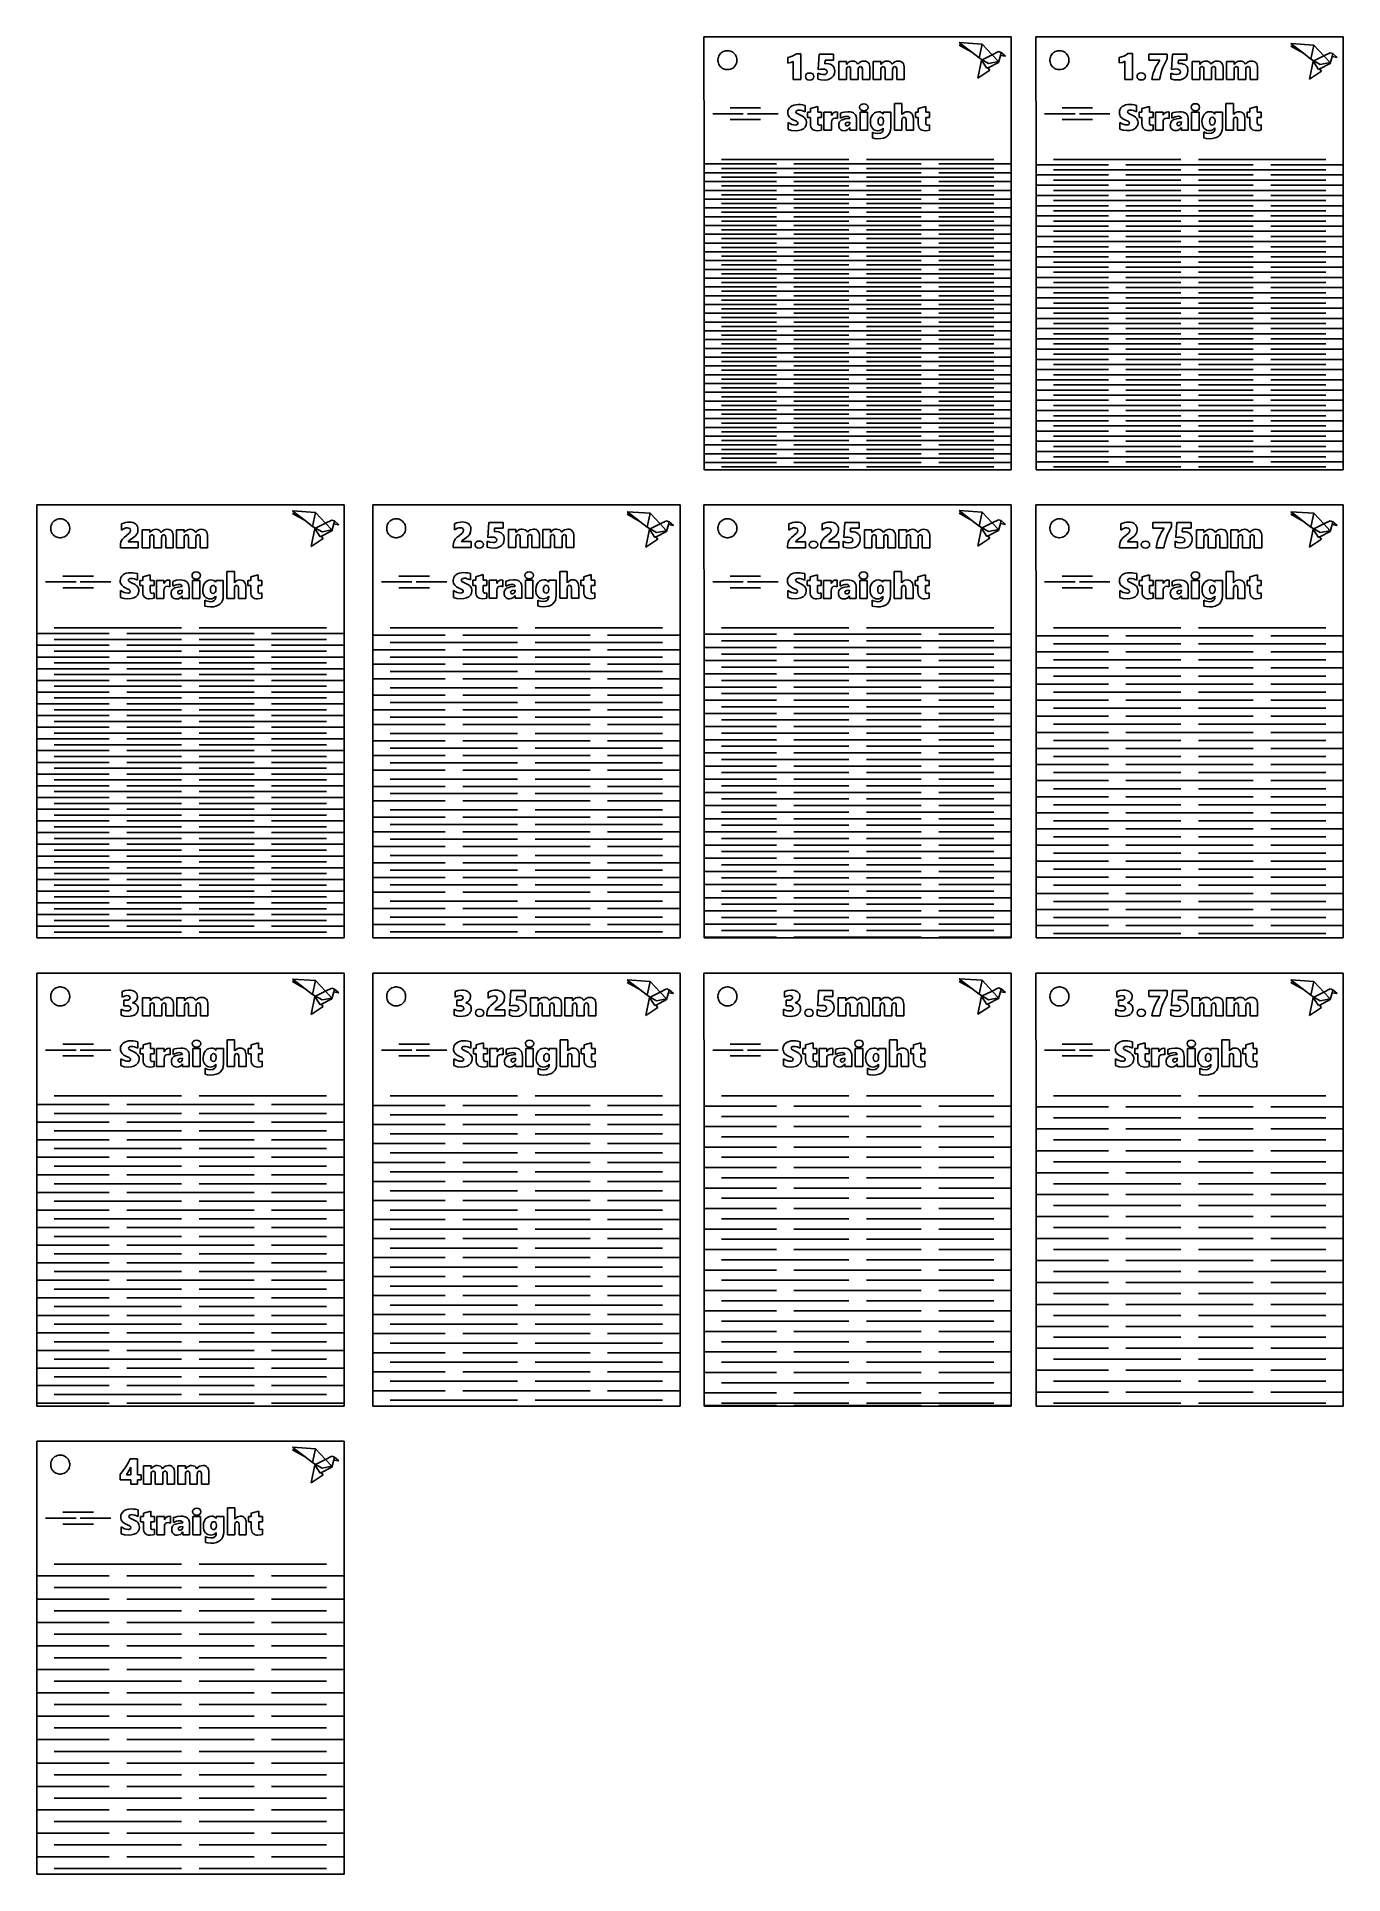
# Model space of a CAD drawing. Extents: x -223 to 223, y -314 to 314.
import ezdxf

# ---------------------------------------------------------------- set-up
doc = ezdxf.new("R2010")
doc.units = 0
doc.header["$MEASUREMENT"] = 0
doc.layers.get('0').update_dxf_attribs({"linetype": 'CONTINUOUS'})

msp = doc.modelspace()

# ---------------------------------------------------------------- linework, layer by layer
for p, q in [((4.78, 313.92), (109.73, 313.92)), ((4.78, 313.92), (4.81, 270.44)), ((109.73, 313.92), (109.73, 270.44)), ((118.16, 313.92), (223.11, 313.92)), ((118.16, 313.92), (118.18, 270.19)), ((223.11, 313.92), (223.11, 270.19)), ((10.09, 307.73), (9.88, 307.37)), ((10.35, 308.07), (10.09, 307.73)), ((10.65, 308.37), (10.35, 308.07)), ((10.99, 308.63), (10.65, 308.37)), ((11.36, 308.84), (10.99, 308.63)), ((11.75, 309), (11.36, 308.84)), ((12.16, 309.11), (11.75, 309)), ((12.59, 309.16), (12.16, 309.11)), ((13.01, 309.16), (12.59, 309.16)), ((13.43, 309.1), (13.01, 309.16)), ((13.84, 308.99), (13.43, 309.1)), ((14.23, 308.82), (13.84, 308.99)), ((14.6, 308.61), (14.23, 308.82)), ((14.94, 308.35), (14.6, 308.61)), ((15.24, 308.05), (14.94, 308.35)), ((15.49, 307.71), (15.24, 308.05)), ((15.71, 307.34), (15.49, 307.71)), ((34.91, 307.29), (35.62, 307.64)), ((35.62, 307.64), (36.35, 308.11)), ((36.35, 308.11), (37.86, 308.11)), ((37.86, 308.11), (37.86, 299.26)), ((43.82, 302.72), (44.15, 307.92)), ((44.15, 307.92), (49.04, 307.92)), ((49.04, 307.92), (49.04, 305.91)), ((91.9, 311.06), (96.24, 308.63)), ((93.09, 311.06), (91.9, 311.06)), ((99.74, 311.43), (91.96, 311.94)), ((91.96, 311.94), (93.09, 311.06)), ((93.09, 311.06), (96.24, 308.63)), ((96.24, 308.63), (98.77, 306.67)), ((99.74, 311.43), (98.77, 306.67)), ((103.19, 307.75), (99.74, 311.43)), ((103.19, 307.75), (99.79, 306.08)), ((105.37, 308.83), (103.19, 307.75)), ((105.35, 305.45), (103.19, 307.75)), ((106.29, 308.53), (105.37, 308.83)), ((106.29, 308.53), (106, 307.54)), ((107.7, 307.23), (106.29, 308.53)), ((123.46, 307.73), (123.25, 307.37)), ((123.72, 308.07), (123.46, 307.73)), ((124.03, 308.37), (123.72, 308.07)), ((124.36, 308.63), (124.03, 308.37)), ((124.73, 308.84), (124.36, 308.63)), ((125.13, 309), (124.73, 308.84)), ((125.54, 309.11), (125.13, 309)), ((125.96, 309.16), (125.54, 309.11)), ((126.39, 309.16), (125.96, 309.16)), ((126.81, 309.1), (126.39, 309.16)), ((127.22, 308.99), (126.81, 309.1)), ((127.61, 308.82), (127.22, 308.99)), ((127.98, 308.61), (127.61, 308.82)), ((128.31, 308.35), (127.98, 308.61)), ((128.61, 308.05), (128.31, 308.35)), ((128.87, 307.71), (128.61, 308.05)), ((129.08, 307.34), (128.87, 307.71)), ((148.15, 307.32), (148.86, 307.67)), ((148.86, 307.67), (149.59, 308.14)), ((149.59, 308.14), (151.11, 308.14)), ((151.11, 308.14), (151.11, 299.29)), ((156.67, 305.94), (156.67, 307.94)), ((156.67, 307.94), (163, 307.94)), ((163, 307.94), (163, 306.42)), ((164.47, 302.75), (164.8, 307.94)), ((164.8, 307.94), (169.68, 307.94)), ((169.68, 307.94), (169.68, 305.94)), ((205.18, 310.7), (209.52, 308.26)), ((206.37, 310.7), (205.18, 310.7)), ((213.02, 311.06), (205.23, 311.58)), ((205.23, 311.58), (206.37, 310.7)), ((206.37, 310.7), (209.52, 308.26)), ((209.52, 308.26), (212.04, 306.31)), ((213.02, 311.06), (212.04, 306.31)), ((216.47, 307.39), (213.02, 311.06)), ((218.65, 308.47), (216.47, 307.39)), ((219.57, 308.17), (218.65, 308.47)), ((219.57, 308.17), (219.28, 307.18)), ((220.98, 306.87), (219.57, 308.17)), ((9.6, 306.56), (9.54, 306.14)), ((9.54, 306.14), (9.54, 305.72)), ((9.54, 305.72), (9.59, 305.3)), ((9.59, 305.3), (9.7, 304.88)), ((9.71, 306.97), (9.6, 306.56)), ((9.7, 304.88), (9.86, 304.49)), ((9.88, 307.37), (9.71, 306.97)), ((9.86, 304.49), (10.07, 304.12)), ((10.07, 304.12), (10.33, 303.78)), ((10.33, 303.78), (10.63, 303.48)), ((10.63, 303.48), (10.97, 303.22)), ((10.97, 303.22), (11.33, 303.01)), ((11.33, 303.01), (11.73, 302.84)), ((11.73, 302.84), (12.14, 302.73)), ((12.14, 302.73), (12.56, 302.67)), ((12.56, 302.67), (12.98, 302.67)), ((12.98, 302.67), (13.4, 302.73)), ((13.4, 302.73), (13.82, 302.83)), ((13.82, 302.83), (14.21, 303)), ((14.21, 303), (14.58, 303.21)), ((14.58, 303.21), (14.92, 303.46)), ((14.92, 303.46), (15.22, 303.76)), ((15.22, 303.76), (15.48, 304.1)), ((15.48, 304.1), (15.69, 304.47)), ((15.69, 304.47), (15.86, 304.86)), ((15.87, 306.95), (15.71, 307.34)), ((15.86, 304.86), (15.97, 305.27)), ((15.98, 306.54), (15.87, 306.95)), ((15.97, 305.27), (16.03, 305.69)), ((16.03, 306.11), (15.98, 306.54)), ((16.03, 305.69), (16.03, 306.11)), ((33.39, 306.85), (34.18, 307.03)), ((33.39, 304.92), (33.39, 306.85)), ((34.42, 305.11), (33.39, 304.92)), ((34.18, 307.03), (34.91, 307.29)), ((35.29, 305.49), (34.42, 305.11)), ((35.29, 299.26), (35.29, 305.49)), ((39.82, 301.19), (40.27, 301.44)), ((40.27, 301.44), (40.86, 301.52)), ((40.86, 301.52), (41.44, 301.44)), ((41.44, 301.44), (41.9, 301.19)), ((43.61, 299.47), (43.61, 301.47)), ((43.61, 301.47), (44.54, 301.11)), ((44.53, 302.83), (43.82, 302.72)), ((45.29, 302.87), (44.53, 302.83)), ((45.98, 302.81), (45.29, 302.87)), ((46.47, 302.63), (45.98, 302.81)), ((46.14, 305.91), (46.06, 304.7)), ((46.06, 304.7), (46.71, 304.73)), ((49.04, 305.91), (46.14, 305.91)), ((46.77, 302.33), (46.47, 302.63)), ((46.53, 301.23), (46.79, 301.52)), ((46.71, 304.73), (47.31, 304.69)), ((46.87, 301.92), (46.77, 302.33)), ((46.79, 301.52), (46.87, 301.92)), ((47.31, 304.69), (47.84, 304.56)), ((47.84, 304.56), (48.31, 304.35)), ((48.31, 304.35), (48.7, 304.05)), ((48.7, 304.05), (49.01, 303.68)), ((49.01, 303.68), (49.24, 303.24)), ((49.24, 303.24), (49.37, 302.74)), ((49.42, 302.19), (49.31, 301.35)), ((49.37, 302.74), (49.42, 302.19)), ((50.86, 299.26), (50.86, 305.44)), ((50.86, 305.44), (53.43, 305.44)), ((53.43, 305.44), (53.43, 304.46)), ((53.48, 303.1), (53.43, 302.65)), ((53.43, 302.65), (53.43, 299.26)), ((53.46, 304.46), (53.92, 304.99)), ((53.63, 303.43), (53.48, 303.1)), ((53.88, 303.64), (53.63, 303.43)), ((54.22, 303.71), (53.88, 303.64)), ((53.92, 304.99), (54.63, 305.43)), ((54.5, 303.65), (54.22, 303.71)), ((54.71, 303.47), (54.5, 303.65)), ((54.63, 305.43), (55.05, 305.55)), ((54.83, 303.18), (54.71, 303.47)), ((54.87, 302.76), (54.83, 303.18)), ((54.87, 299.26), (54.87, 302.76)), ((55.05, 305.55), (55.5, 305.59)), ((55.5, 305.59), (56.1, 305.53)), ((56.1, 305.53), (56.6, 305.33)), ((56.6, 305.33), (57.02, 305)), ((57.02, 305), (57.36, 304.51)), ((57.36, 304.51), (57.74, 304.97)), ((57.49, 303.12), (57.44, 302.69)), ((57.44, 302.69), (57.44, 299.26)), ((57.64, 303.44), (57.49, 303.12)), ((57.88, 303.64), (57.64, 303.44)), ((57.74, 304.97), (58.22, 305.31)), ((58.19, 303.71), (57.88, 303.64)), ((58.51, 303.65), (58.19, 303.71)), ((58.22, 305.31), (58.8, 305.52)), ((58.72, 303.49), (58.51, 303.65)), ((58.84, 303.21), (58.72, 303.49)), ((58.8, 305.52), (59.43, 305.59)), ((58.88, 302.82), (58.84, 303.21)), ((58.88, 299.26), (58.88, 302.82)), ((59.43, 305.59), (59.89, 305.55)), ((59.89, 305.55), (60.29, 305.43)), ((60.29, 305.43), (60.63, 305.23)), ((60.63, 305.23), (60.92, 304.96)), ((60.92, 304.96), (61.15, 304.61)), ((61.15, 304.61), (61.31, 304.18)), ((61.31, 304.18), (61.41, 303.69)), ((61.41, 303.69), (61.44, 303.13)), ((61.44, 303.13), (61.44, 299.26)), ((62.61, 299.26), (62.61, 305.44)), ((62.61, 305.44), (65.18, 305.44)), ((65.18, 305.44), (65.18, 304.46)), ((65.23, 303.1), (65.18, 302.65)), ((65.18, 302.65), (65.18, 299.26)), ((65.2, 304.46), (65.66, 304.99)), ((65.38, 303.43), (65.23, 303.1)), ((65.62, 303.64), (65.38, 303.43)), ((65.97, 303.71), (65.62, 303.64)), ((65.66, 304.99), (66.38, 305.43)), ((66.25, 303.65), (65.97, 303.71)), ((66.45, 303.47), (66.25, 303.65)), ((66.38, 305.43), (66.79, 305.55)), ((66.57, 303.18), (66.45, 303.47)), ((66.61, 302.76), (66.57, 303.18)), ((66.61, 299.26), (66.61, 302.76)), ((66.79, 305.55), (67.24, 305.59)), ((67.24, 305.59), (67.85, 305.53)), ((67.85, 305.53), (68.35, 305.33)), ((68.35, 305.33), (68.76, 305)), ((68.76, 305), (69.1, 304.51)), ((69.1, 304.51), (69.48, 304.97)), ((69.24, 303.12), (69.19, 302.69)), ((69.19, 302.69), (69.19, 299.26)), ((69.39, 303.44), (69.24, 303.12)), ((69.62, 303.64), (69.39, 303.44)), ((69.48, 304.97), (69.97, 305.31)), ((69.94, 303.71), (69.62, 303.64)), ((70.25, 303.65), (69.94, 303.71)), ((69.97, 305.31), (70.54, 305.52)), ((70.46, 303.49), (70.25, 303.65)), ((70.58, 303.21), (70.46, 303.49)), ((70.54, 305.52), (71.18, 305.59)), ((70.62, 302.82), (70.58, 303.21)), ((70.62, 299.26), (70.62, 302.82)), ((71.18, 305.59), (71.64, 305.55)), ((71.64, 305.55), (72.04, 305.43)), ((72.04, 305.43), (72.38, 305.23)), ((72.38, 305.23), (72.67, 304.96)), ((72.67, 304.96), (72.9, 304.61)), ((72.9, 304.61), (73.06, 304.18)), ((73.06, 304.18), (73.16, 303.69)), ((73.16, 303.69), (73.19, 303.13)), ((73.19, 303.13), (73.19, 299.26)), ((99.56, 305.96), (98.29, 299.81)), ((98.29, 299.81), (102.38, 302.52)), ((98.77, 306.67), (99.79, 306.08)), ((99.79, 306.08), (99.56, 305.96)), ((99.56, 305.96), (101.43, 303.13)), ((99.79, 306.08), (102, 304.81)), ((101.43, 303.13), (101.73, 303.31)), ((101.73, 303.31), (101.8, 303.35)), ((102.38, 302.52), (101.73, 303.31)), ((101.8, 303.35), (105.39, 305.17)), ((102, 304.81), (105.35, 305.45)), ((105.39, 305.17), (106, 307.54)), ((106, 307.54), (107.7, 307.23)), ((122.92, 306.14), (122.91, 305.72)), ((122.91, 305.72), (122.97, 305.3)), ((122.97, 306.56), (122.92, 306.14)), ((123.09, 306.97), (122.97, 306.56)), ((122.97, 305.3), (123.08, 304.88)), ((123.08, 304.88), (123.24, 304.49)), ((123.25, 307.37), (123.09, 306.97)), ((123.24, 304.49), (123.45, 304.12)), ((123.45, 304.12), (123.71, 303.78)), ((123.71, 303.78), (124, 303.48)), ((124, 303.48), (124.34, 303.22)), ((124.34, 303.22), (124.71, 303.01)), ((124.71, 303.01), (125.1, 302.84)), ((125.1, 302.84), (125.51, 302.73)), ((125.51, 302.73), (125.93, 302.67)), ((125.93, 302.67), (126.36, 302.67)), ((126.36, 302.67), (126.78, 302.73)), ((126.78, 302.73), (127.19, 302.83)), ((127.19, 302.83), (127.58, 303)), ((127.58, 303), (127.95, 303.21)), ((127.95, 303.21), (128.29, 303.46)), ((128.29, 303.46), (128.59, 303.76)), ((128.59, 303.76), (128.85, 304.1)), ((128.85, 304.1), (129.07, 304.47)), ((129.07, 304.47), (129.23, 304.86)), ((129.24, 306.95), (129.08, 307.34)), ((129.23, 304.86), (129.34, 305.27)), ((129.35, 306.54), (129.24, 306.95)), ((129.34, 305.27), (129.4, 305.69)), ((129.4, 306.11), (129.35, 306.54)), ((129.4, 305.69), (129.4, 306.11)), ((146.63, 306.88), (147.42, 307.06)), ((146.63, 304.95), (146.63, 306.88)), ((147.66, 305.14), (146.63, 304.95)), ((147.42, 307.06), (148.15, 307.32)), ((148.53, 305.52), (147.66, 305.14)), ((148.53, 299.29), (148.53, 305.52)), ((153.06, 301.22), (153.51, 301.47)), ((153.51, 301.47), (154.11, 301.55)), ((154.11, 301.55), (154.68, 301.47)), ((154.68, 301.47), (155.14, 301.22)), ((160.44, 305.94), (156.67, 305.94)), ((157.95, 300.44), (158.24, 301.5)), ((158.24, 301.5), (158.6, 302.51)), ((158.6, 302.51), (159.03, 303.48)), ((159.03, 303.48), (159.62, 304.57)), ((159.62, 304.57), (160.44, 305.94)), ((160.93, 301.71), (160.64, 300.54)), ((161.28, 302.8), (160.93, 301.71)), ((161.7, 303.85), (161.28, 302.8)), ((162.24, 305.01), (161.7, 303.85)), ((163, 306.42), (162.24, 305.01)), ((164.26, 299.5), (164.26, 301.5)), ((164.26, 301.5), (165.19, 301.14)), ((165.17, 302.86), (164.47, 302.75)), ((165.94, 302.9), (165.17, 302.86)), ((166.63, 302.84), (165.94, 302.9)), ((167.12, 302.66), (166.63, 302.84)), ((166.79, 305.94), (166.7, 304.73)), ((166.7, 304.73), (167.36, 304.76)), ((169.68, 305.94), (166.79, 305.94)), ((167.42, 302.36), (167.12, 302.66)), ((167.18, 301.26), (167.43, 301.55)), ((167.36, 304.76), (167.96, 304.72)), ((167.52, 301.94), (167.42, 302.36)), ((167.43, 301.55), (167.52, 301.94)), ((167.96, 304.72), (168.49, 304.59)), ((168.49, 304.59), (168.95, 304.38)), ((168.95, 304.38), (169.35, 304.08)), ((169.35, 304.08), (169.66, 303.7)), ((169.96, 301.37), (169.65, 300.63)), ((169.66, 303.7), (169.89, 303.27)), ((169.89, 303.27), (170.02, 302.77)), ((170.06, 302.22), (169.96, 301.37)), ((170.02, 302.77), (170.06, 302.22)), ((171.51, 299.29), (171.51, 305.47)), ((171.51, 305.47), (174.08, 305.47)), ((174.08, 305.47), (174.08, 304.49)), ((174.13, 303.13), (174.08, 302.67)), ((174.08, 302.67), (174.08, 299.29)), ((174.1, 304.49), (174.56, 305.02)), ((174.28, 303.46), (174.13, 303.13)), ((174.53, 303.67), (174.28, 303.46)), ((174.87, 303.74), (174.53, 303.67)), ((174.56, 305.02), (175.28, 305.45)), ((175.15, 303.68), (174.87, 303.74)), ((175.35, 303.5), (175.15, 303.68)), ((175.28, 305.45), (175.7, 305.58)), ((175.48, 303.2), (175.35, 303.5)), ((175.52, 302.79), (175.48, 303.2)), ((175.52, 299.29), (175.52, 302.79)), ((175.7, 305.58), (176.14, 305.62)), ((176.14, 305.62), (176.75, 305.56)), ((176.75, 305.56), (177.25, 305.36)), ((177.25, 305.36), (177.66, 305.03)), ((177.66, 305.03), (178, 304.54)), ((178, 304.54), (178.38, 305)), ((178.14, 303.15), (178.09, 302.72)), ((178.09, 302.72), (178.09, 299.29)), ((178.29, 303.47), (178.14, 303.15)), ((178.52, 303.67), (178.29, 303.47)), ((178.38, 305), (178.87, 305.34)), ((178.84, 303.74), (178.52, 303.67)), ((179.15, 303.68), (178.84, 303.74)), ((178.87, 305.34), (179.45, 305.55)), ((179.36, 303.52), (179.15, 303.68)), ((179.48, 303.24), (179.36, 303.52)), ((179.45, 305.55), (180.08, 305.62)), ((179.52, 302.85), (179.48, 303.24)), ((179.52, 299.29), (179.52, 302.85)), ((180.08, 305.62), (180.54, 305.58)), ((180.54, 305.58), (180.94, 305.46)), ((180.94, 305.46), (181.28, 305.26)), ((181.28, 305.26), (181.57, 304.99)), ((181.57, 304.99), (181.8, 304.63)), ((181.8, 304.63), (181.96, 304.21)), ((181.96, 304.21), (182.06, 303.72)), ((182.06, 303.72), (182.09, 303.16)), ((182.09, 303.16), (182.09, 299.29)), ((183.25, 299.29), (183.25, 305.47)), ((183.25, 305.47), (185.83, 305.47)), ((185.83, 305.47), (185.83, 304.49)), ((185.88, 303.13), (185.83, 302.67)), ((185.83, 302.67), (185.83, 299.29)), ((185.85, 304.49), (186.31, 305.02)), ((186.02, 303.46), (185.88, 303.13)), ((186.27, 303.67), (186.02, 303.46)), ((186.62, 303.74), (186.27, 303.67)), ((186.31, 305.02), (187.03, 305.45)), ((186.9, 303.68), (186.62, 303.74)), ((187.1, 303.5), (186.9, 303.68)), ((187.03, 305.45), (187.44, 305.58)), ((187.22, 303.2), (187.1, 303.5)), ((187.26, 302.79), (187.22, 303.2)), ((187.26, 299.29), (187.26, 302.79)), ((187.44, 305.58), (187.89, 305.62)), ((187.89, 305.62), (188.5, 305.56)), ((188.5, 305.56), (189, 305.36)), ((189, 305.36), (189.41, 305.03)), ((189.41, 305.03), (189.75, 304.54)), ((189.75, 304.54), (190.13, 305)), ((189.88, 303.15), (189.83, 302.72)), ((189.83, 302.72), (189.83, 299.29)), ((190.03, 303.47), (189.88, 303.15)), ((190.27, 303.67), (190.03, 303.47)), ((190.13, 305), (190.62, 305.34)), ((190.59, 303.74), (190.27, 303.67)), ((190.9, 303.68), (190.59, 303.74)), ((190.62, 305.34), (191.19, 305.55)), ((191.11, 303.52), (190.9, 303.68)), ((191.23, 303.24), (191.11, 303.52)), ((191.19, 305.55), (191.83, 305.62)), ((191.27, 302.85), (191.23, 303.24)), ((191.27, 299.29), (191.27, 302.85)), ((191.83, 305.62), (192.28, 305.58)), ((192.28, 305.58), (192.68, 305.46)), ((192.68, 305.46), (193.03, 305.26)), ((193.03, 305.26), (193.32, 304.99)), ((193.32, 304.99), (193.54, 304.63)), ((193.54, 304.63), (193.71, 304.21)), ((193.71, 304.21), (193.8, 303.72)), ((193.8, 303.72), (193.84, 303.16)), ((193.84, 303.16), (193.84, 299.29)), ((212.84, 305.6), (211.57, 299.45)), ((211.57, 299.45), (215.65, 302.15)), ((212.04, 306.31), (213.07, 305.72)), ((213.07, 305.72), (212.84, 305.6)), ((212.84, 305.6), (214.71, 302.76)), ((216.47, 307.39), (213.07, 305.72)), ((213.07, 305.72), (215.28, 304.44)), ((214.71, 302.76), (215, 302.95)), ((215, 302.95), (215.08, 302.98)), ((215.65, 302.15), (215, 302.95)), ((215.08, 302.98), (218.67, 304.81)), ((215.28, 304.44), (218.63, 305.08)), ((218.63, 305.08), (216.47, 307.39)), ((218.67, 304.81), (219.28, 307.18)), ((219.28, 307.18), (220.98, 306.87)), ((37.86, 299.26), (35.29, 299.26)), ((39.43, 300.33), (39.52, 300.81)), ((39.53, 299.86), (39.43, 300.33)), ((39.52, 300.81), (39.82, 301.19)), ((39.82, 299.46), (39.53, 299.86)), ((40.27, 299.2), (39.82, 299.46)), ((40.84, 299.11), (40.27, 299.2)), ((41.45, 299.19), (40.84, 299.11)), ((41.91, 299.45), (41.45, 299.19)), ((41.9, 301.19), (42.2, 300.81)), ((42.2, 299.84), (41.91, 299.45)), ((42.2, 300.81), (42.29, 300.33)), ((42.29, 300.33), (42.2, 299.84)), ((44.68, 299.21), (43.61, 299.47)), ((44.54, 301.11), (45.52, 300.99)), ((45.92, 299.11), (44.68, 299.21)), ((45.52, 300.99), (46.11, 301.05)), ((46.93, 299.21), (45.92, 299.11)), ((46.11, 301.05), (46.53, 301.23)), ((47.79, 299.5), (46.93, 299.21)), ((48.49, 299.97), (47.79, 299.5)), ((49, 300.6), (48.49, 299.97)), ((49.31, 301.35), (49, 300.6)), ((53.43, 299.26), (50.86, 299.26)), ((57.44, 299.26), (54.87, 299.26)), ((61.44, 299.26), (58.88, 299.26)), ((65.18, 299.26), (62.61, 299.26)), ((69.19, 299.26), (66.61, 299.26)), ((73.19, 299.26), (70.62, 299.26)), ((151.11, 299.29), (148.53, 299.29)), ((152.67, 300.36), (152.77, 300.84)), ((152.77, 299.89), (152.67, 300.36)), ((152.77, 300.84), (153.06, 301.22)), ((153.06, 299.49), (152.77, 299.89)), ((153.52, 299.23), (153.06, 299.49)), ((154.08, 299.14), (153.52, 299.23)), ((154.69, 299.22), (154.08, 299.14)), ((155.15, 299.48), (154.69, 299.22)), ((155.14, 301.22), (155.44, 300.84)), ((155.44, 299.87), (155.15, 299.48)), ((155.44, 300.84), (155.54, 300.36)), ((155.54, 300.36), (155.44, 299.87)), ((157.73, 299.29), (157.95, 300.44)), ((160.4, 299.29), (157.73, 299.29)), ((160.64, 300.54), (160.4, 299.29)), ((165.32, 299.24), (164.26, 299.5)), ((165.19, 301.14), (166.17, 301.02)), ((166.57, 299.14), (165.32, 299.24)), ((166.17, 301.02), (166.75, 301.08)), ((167.57, 299.24), (166.57, 299.14)), ((166.75, 301.08), (167.18, 301.26)), ((168.44, 299.53), (167.57, 299.24)), ((169.13, 300), (168.44, 299.53)), ((169.65, 300.63), (169.13, 300)), ((174.08, 299.29), (171.51, 299.29)), ((178.09, 299.29), (175.52, 299.29)), ((182.09, 299.29), (179.52, 299.29)), ((185.83, 299.29), (183.25, 299.29)), ((189.83, 299.29), (187.26, 299.29)), ((193.84, 299.29), (191.27, 299.29)), ((13.69, 289.6), (24.12, 289.6)), ((33.46, 288.59), (33.64, 289.13)), ((33.64, 289.13), (33.94, 289.6)), ((33.94, 289.6), (34.36, 290)), ((34.36, 290), (34.87, 290.33)), ((34.87, 290.33), (35.47, 290.57)), ((35.47, 290.57), (36.15, 290.71)), ((36.15, 290.71), (36.92, 290.75)), ((37.16, 288.82), (36.77, 288.78)), ((36.92, 290.75), (37.75, 290.72)), ((37.69, 288.78), (37.16, 288.82)), ((37.75, 290.72), (38.44, 290.63)), ((38.44, 290.63), (39.31, 290.42)), ((39.31, 290.42), (39.31, 288.22)), ((41.12, 289.35), (43.66, 290.05)), ((41.12, 288.13), (41.12, 289.35)), ((43.66, 290.05), (43.66, 288.13)), ((57.93, 289.8), (58.03, 290.28)), ((58.03, 289.32), (57.93, 289.8)), ((58.03, 290.28), (58.32, 290.66)), ((58.33, 288.93), (58.03, 289.32)), ((58.32, 290.66), (58.77, 290.91)), ((58.79, 288.67), (58.33, 288.93)), ((58.77, 290.91), (59.36, 290.99)), ((59.36, 290.99), (59.94, 290.91)), ((59.94, 290.91), (60.4, 290.66)), ((60.4, 288.92), (59.94, 288.67)), ((60.4, 290.66), (60.7, 290.28)), ((60.7, 289.31), (60.4, 288.92)), ((60.7, 290.28), (60.8, 289.8)), ((60.8, 289.8), (60.7, 289.31)), ((69.82, 281.95), (69.82, 291.1)), ((69.82, 291.1), (72.39, 291.1)), ((72.39, 291.1), (72.39, 287.3)), ((77.98, 289.35), (80.52, 290.05)), ((77.98, 288.13), (77.98, 289.35)), ((80.52, 290.05), (80.52, 288.13)), ((127.06, 289.6), (137.5, 289.6)), ((146.7, 288.62), (146.88, 289.15)), ((146.88, 289.15), (147.18, 289.62)), ((147.18, 289.62), (147.6, 290.03)), ((147.6, 290.03), (148.12, 290.36)), ((148.12, 290.36), (148.71, 290.6)), ((148.71, 290.6), (149.4, 290.74)), ((149.4, 290.74), (150.16, 290.78)), ((150.01, 288.81), (149.7, 288.68)), ((150.41, 288.85), (150.01, 288.81)), ((150.16, 290.78), (150.99, 290.75)), ((150.94, 288.81), (150.41, 288.85)), ((151.47, 288.7), (150.94, 288.81)), ((150.99, 290.75), (151.68, 290.66)), ((151.68, 290.66), (152.55, 290.45)), ((152.55, 290.45), (152.55, 288.25)), ((154.36, 289.38), (156.9, 290.08)), ((154.36, 288.16), (154.36, 289.38)), ((156.9, 290.08), (156.9, 288.16)), ((171.17, 289.83), (171.27, 290.31)), ((171.27, 289.35), (171.17, 289.83)), ((171.27, 290.31), (171.56, 290.69)), ((171.57, 288.96), (171.27, 289.35)), ((171.56, 290.69), (172.01, 290.94)), ((172.03, 288.7), (171.57, 288.96)), ((172.01, 290.94), (172.6, 291.02)), ((172.6, 291.02), (173.18, 290.94)), ((173.18, 290.94), (173.64, 290.69)), ((173.64, 288.95), (173.18, 288.69)), ((173.64, 290.69), (173.94, 290.31)), ((173.94, 289.34), (173.64, 288.95)), ((173.94, 290.31), (174.04, 289.83)), ((174.04, 289.83), (173.94, 289.34)), ((183.06, 281.98), (183.06, 291.13)), ((183.06, 291.13), (185.63, 291.13)), ((185.63, 291.13), (185.63, 287.32)), ((191.22, 289.38), (193.76, 290.08)), ((191.22, 288.16), (191.22, 289.38)), ((193.76, 290.08), (193.76, 288.16)), ((7.75, 287.6), (18.19, 287.6)), ((13.69, 285.6), (24.12, 285.6)), ((19.63, 287.6), (30.06, 287.6)), ((33.4, 288), (33.46, 288.59)), ((33.44, 287.56), (33.4, 288)), ((33.53, 287.16), (33.44, 287.56)), ((33.52, 282.26), (33.52, 284.63)), ((33.52, 284.63), (34.1, 284.27)), ((33.7, 286.79), (33.53, 287.16)), ((33.93, 286.45), (33.7, 286.79)), ((34.58, 285.86), (33.93, 286.45)), ((34.1, 284.27), (34.73, 283.99)), ((35.49, 285.4), (34.58, 285.86)), ((34.73, 283.99), (35.36, 283.81)), ((35.36, 283.81), (35.95, 283.75)), ((36.38, 285.02), (35.49, 285.4)), ((35.95, 283.75), (36.33, 283.78)), ((36.26, 288.46), (36.2, 288.21)), ((36.2, 288.21), (36.25, 287.96)), ((36.25, 287.96), (36.41, 287.76)), ((36.46, 288.65), (36.26, 288.46)), ((36.33, 283.78), (36.61, 283.9)), ((36.73, 284.72), (36.38, 285.02)), ((36.41, 287.76), (37.31, 287.3)), ((36.77, 288.78), (36.46, 288.65)), ((36.61, 283.9), (36.79, 284.09)), ((36.85, 284.35), (36.73, 284.72)), ((36.79, 284.09), (36.85, 284.35)), ((37.31, 287.3), (38.46, 286.73)), ((38.23, 288.67), (37.69, 288.78)), ((39.31, 288.22), (38.23, 288.67)), ((38.46, 286.73), (38.88, 286.42)), ((39.31, 283.07), (38.76, 282.51)), ((38.88, 286.42), (39.21, 286.11)), ((39.21, 286.11), (39.46, 285.77)), ((39.66, 283.77), (39.31, 283.07)), ((39.46, 285.77), (39.63, 285.4)), ((39.63, 285.4), (39.74, 285)), ((39.77, 284.57), (39.66, 283.77)), ((39.74, 285), (39.77, 284.57)), ((40.15, 286.35), (40.15, 288.13)), ((40.15, 288.13), (41.12, 288.13)), ((41.12, 286.35), (40.15, 286.35)), ((41.12, 284.08), (41.12, 286.35)), ((41.16, 283.56), (41.12, 284.08)), ((41.28, 283.11), (41.16, 283.56)), ((41.47, 282.72), (41.28, 283.11)), ((41.73, 282.39), (41.47, 282.72)), ((43.66, 288.13), (44.94, 288.13)), ((44.94, 286.35), (43.66, 286.35)), ((43.66, 286.35), (43.66, 284.5)), ((43.66, 284.5), (43.7, 284.14)), ((43.7, 284.14), (43.82, 283.89)), ((43.82, 283.89), (44.02, 283.74)), ((44.02, 283.74), (44.3, 283.69)), ((44.3, 283.69), (44.94, 283.82)), ((44.94, 288.13), (44.94, 286.35)), ((44.94, 283.82), (44.94, 282.04)), ((45.75, 281.95), (45.75, 288.13)), ((45.75, 288.13), (48.32, 288.13)), ((48.32, 288.13), (48.32, 287.05)), ((48.4, 285.28), (48.32, 284.63)), ((48.32, 284.63), (48.32, 281.95)), ((48.34, 287.05), (48.63, 287.56)), ((48.64, 285.74), (48.4, 285.28)), ((48.63, 287.56), (49.01, 287.94)), ((49.04, 286.01), (48.64, 285.74)), ((49.01, 287.94), (49.48, 288.17)), ((49.59, 286.11), (49.04, 286.01)), ((49.48, 288.17), (50.03, 288.24)), ((50, 286.05), (49.59, 286.11)), ((50.4, 285.93), (50, 286.05)), ((50.03, 288.24), (50.4, 288.17)), ((50.4, 288.17), (50.4, 285.93)), ((50.79, 283.71), (50.83, 284.14)), ((50.82, 283.3), (50.79, 283.71)), ((50.92, 282.93), (50.82, 283.3)), ((50.83, 284.14), (50.93, 284.53)), ((51.07, 282.6), (50.92, 282.93)), ((50.93, 284.53), (51.11, 284.86)), ((51.29, 282.32), (51.07, 282.6)), ((51.11, 284.86), (51.35, 285.15)), ((51.35, 285.15), (51.67, 285.39)), ((51.37, 287.79), (51.94, 287.99)), ((51.37, 286.12), (51.37, 287.79)), ((52.5, 286.56), (51.37, 286.12)), ((51.67, 285.39), (52.05, 285.58)), ((51.94, 287.99), (52.63, 288.15)), ((52.05, 285.58), (53.03, 285.82)), ((53.04, 286.67), (52.5, 286.56)), ((52.63, 288.15), (53.92, 288.29)), ((53.03, 285.82), (54.57, 286.02)), ((53.56, 286.71), (53.04, 286.67)), ((53.09, 284.28), (53.05, 284.05)), ((53.05, 284.05), (53.09, 283.82)), ((53.21, 284.46), (53.09, 284.28)), ((53.09, 283.82), (53.21, 283.64)), ((53.41, 284.59), (53.21, 284.46)), ((53.21, 283.64), (53.4, 283.52)), ((53.4, 283.52), (53.66, 283.47)), ((53.7, 284.66), (53.41, 284.59)), ((53.98, 286.66), (53.56, 286.71)), ((53.66, 283.47), (54.03, 283.55)), ((54.57, 284.78), (53.7, 284.66)), ((53.92, 288.29), (54.65, 288.24)), ((54.29, 286.52), (53.98, 286.66)), ((54.03, 283.55), (54.32, 283.78)), ((54.54, 282.9), (54.19, 282.42)), ((54.5, 286.3), (54.29, 286.52)), ((54.32, 283.78), (54.5, 284.12)), ((54.57, 286.02), (54.5, 286.3)), ((54.5, 284.12), (54.57, 284.55)), ((54.57, 284.55), (54.57, 284.78)), ((54.57, 281.95), (54.57, 282.9)), ((54.65, 288.24), (55.28, 288.12)), ((55.28, 288.12), (55.8, 287.91)), ((55.8, 287.91), (56.21, 287.61)), ((56.21, 287.61), (56.52, 287.22)), ((56.52, 287.22), (56.74, 286.71)), ((56.74, 286.71), (56.87, 286.1)), ((56.87, 286.1), (56.91, 285.36)), ((56.91, 285.36), (56.91, 281.95)), ((58.07, 281.95), (58.07, 288.13)), ((58.07, 288.13), (60.64, 288.13)), ((59.36, 288.58), (58.79, 288.67)), ((59.94, 288.67), (59.36, 288.58)), ((60.64, 288.13), (60.64, 281.95)), ((61.61, 284.92), (61.7, 285.87)), ((61.65, 284.23), (61.61, 284.92)), ((61.78, 283.62), (61.65, 284.23)), ((61.7, 285.87), (61.97, 286.69)), ((62, 283.09), (61.78, 283.62)), ((61.97, 286.69), (62.41, 287.37)), ((62.3, 282.63), (62, 283.09)), ((62.68, 282.27), (62.3, 282.63)), ((62.41, 287.37), (62.98, 287.87)), ((62.98, 287.87), (63.66, 288.18)), ((63.66, 288.18), (64.41, 288.29)), ((64.28, 285.56), (64.22, 284.98)), ((64.22, 284.98), (64.27, 284.45)), ((64.27, 284.45), (64.44, 284.04)), ((64.48, 286.02), (64.28, 285.56)), ((64.41, 288.29), (64.91, 288.24)), ((64.44, 284.04), (64.72, 283.77)), ((64.78, 286.31), (64.48, 286.02)), ((64.72, 283.77), (65.12, 283.69)), ((65.17, 286.4), (64.78, 286.31)), ((64.91, 288.24), (65.34, 288.09)), ((65.12, 283.69), (65.52, 283.78)), ((65.54, 286.32), (65.17, 286.4)), ((65.34, 288.09), (65.7, 287.84)), ((65.52, 283.78), (65.81, 284.05)), ((65.82, 286.08), (65.54, 286.32)), ((66, 282.73), (65.67, 282.35)), ((65.7, 287.84), (66, 287.49)), ((65.81, 284.05), (66, 284.47)), ((66, 285.71), (65.82, 286.08)), ((66.07, 285.22), (66, 285.71)), ((66, 284.47), (66.07, 285.01)), ((66.02, 287.49), (66.02, 288.13)), ((66.02, 288.13), (68.58, 288.13)), ((66.02, 282.35), (66.02, 282.73)), ((66.07, 285.01), (66.07, 285.22)), ((68.58, 282.82), (68.51, 281.98)), ((68.58, 288.13), (68.58, 282.82)), ((72.44, 285.84), (72.39, 285.47)), ((72.39, 285.47), (72.39, 281.95)), ((72.42, 287.3), (72.78, 287.72)), ((72.57, 286.14), (72.44, 285.84)), ((72.79, 286.34), (72.57, 286.14)), ((72.78, 287.72), (73.22, 288.03)), ((73.1, 286.4), (72.79, 286.34)), ((73.41, 286.34), (73.1, 286.4)), ((73.22, 288.03), (73.71, 288.22)), ((73.63, 286.17), (73.41, 286.34)), ((73.76, 285.88), (73.63, 286.17)), ((73.71, 288.22), (74.24, 288.29)), ((73.8, 285.48), (73.76, 285.88)), ((73.8, 281.95), (73.8, 285.48)), ((74.24, 288.29), (74.71, 288.25)), ((74.71, 288.25), (75.12, 288.12)), ((75.12, 288.12), (75.47, 287.92)), ((75.47, 287.92), (75.77, 287.64)), ((75.77, 287.64), (76, 287.28)), ((76, 287.28), (76.16, 286.85)), ((76.16, 286.85), (76.26, 286.34)), ((76.26, 286.34), (76.29, 285.75)), ((76.29, 285.75), (76.29, 281.95)), ((77.01, 286.35), (77.01, 288.13)), ((77.01, 288.13), (77.98, 288.13)), ((77.98, 286.35), (77.01, 286.35)), ((77.98, 284.08), (77.98, 286.35)), ((78.02, 283.56), (77.98, 284.08)), ((78.13, 283.11), (78.02, 283.56)), ((78.32, 282.72), (78.13, 283.11)), ((78.59, 282.39), (78.32, 282.72)), ((80.52, 288.13), (81.8, 288.13)), ((81.8, 286.35), (80.52, 286.35)), ((80.52, 286.35), (80.52, 284.5)), ((80.52, 284.5), (80.56, 284.14)), ((80.56, 284.14), (80.68, 283.89)), ((80.68, 283.89), (80.88, 283.74)), ((80.88, 283.74), (81.16, 283.69)), ((81.16, 283.69), (81.8, 283.82)), ((81.8, 288.13), (81.8, 286.35)), ((81.8, 283.82), (81.8, 282.04)), ((121.13, 287.6), (131.56, 287.6)), ((127.06, 285.6), (137.5, 285.6)), ((133, 287.6), (143.43, 287.6)), ((146.64, 288.02), (146.7, 288.62)), ((146.68, 287.59), (146.64, 288.02)), ((146.77, 287.19), (146.68, 287.59)), ((146.94, 286.82), (146.77, 287.19)), ((146.77, 282.29), (146.77, 284.66)), ((146.77, 284.66), (147.34, 284.3)), ((147.17, 286.48), (146.94, 286.82)), ((147.82, 285.89), (147.17, 286.48)), ((147.34, 284.3), (147.97, 284.02)), ((148.73, 285.43), (147.82, 285.89)), ((147.97, 284.02), (148.6, 283.84)), ((148.6, 283.84), (149.19, 283.78)), ((149.62, 285.05), (148.73, 285.43)), ((149.19, 283.78), (149.57, 283.81)), ((149.51, 288.49), (149.44, 288.24)), ((149.44, 288.24), (149.49, 287.99)), ((149.49, 287.99), (149.65, 287.79)), ((149.7, 288.68), (149.51, 288.49)), ((149.57, 283.81), (149.86, 283.93)), ((149.97, 284.75), (149.62, 285.05)), ((149.65, 287.79), (150.55, 287.32)), ((149.86, 283.93), (150.03, 284.12)), ((150.09, 284.38), (149.97, 284.75)), ((150.03, 284.12), (150.09, 284.38)), ((150.55, 287.32), (151.7, 286.76)), ((152, 282.54), (151.26, 282.15)), ((152.55, 288.25), (151.47, 288.7)), ((151.7, 286.76), (152.13, 286.45)), ((152.55, 283.1), (152, 282.54)), ((152.13, 286.45), (152.45, 286.14)), ((152.45, 286.14), (152.7, 285.8)), ((152.9, 283.8), (152.55, 283.1)), ((152.7, 285.8), (152.87, 285.43)), ((152.87, 285.43), (152.98, 285.03)), ((153.01, 284.6), (152.9, 283.8)), ((152.98, 285.03), (153.01, 284.6)), ((153.39, 286.38), (153.39, 288.16)), ((153.39, 288.16), (154.36, 288.16)), ((154.36, 286.38), (153.39, 286.38)), ((154.36, 284.11), (154.36, 286.38)), ((154.4, 283.59), (154.36, 284.11)), ((154.52, 283.14), (154.4, 283.59)), ((154.71, 282.75), (154.52, 283.14)), ((154.97, 282.42), (154.71, 282.75)), ((156.9, 288.16), (158.19, 288.16)), ((158.19, 286.38), (156.9, 286.38)), ((156.9, 286.38), (156.9, 284.53)), ((156.9, 284.53), (156.94, 284.17)), ((156.94, 284.17), (157.06, 283.92)), ((157.06, 283.92), (157.26, 283.77)), ((157.26, 283.77), (157.55, 283.72)), ((157.55, 283.72), (158.19, 283.85)), ((158.19, 288.16), (158.19, 286.38)), ((158.19, 283.85), (158.19, 282.07)), ((158.99, 281.98), (158.99, 288.16)), ((158.99, 288.16), (161.56, 288.16)), ((161.56, 288.16), (161.56, 287.08)), ((161.64, 285.31), (161.56, 284.66)), ((161.56, 284.66), (161.56, 281.98)), ((161.58, 287.08), (161.87, 287.59)), ((161.88, 285.77), (161.64, 285.31)), ((161.87, 287.59), (162.25, 287.97)), ((162.28, 286.04), (161.88, 285.77)), ((162.25, 287.97), (162.72, 288.2)), ((162.83, 286.14), (162.28, 286.04)), ((162.72, 288.2), (163.27, 288.27)), ((163.24, 286.08), (162.83, 286.14)), ((163.64, 285.96), (163.24, 286.08)), ((163.27, 288.27), (163.64, 288.2)), ((163.64, 288.2), (163.64, 285.96)), ((164.03, 283.74), (164.07, 284.17)), ((164.07, 283.33), (164.03, 283.74)), ((164.07, 284.17), (164.17, 284.55)), ((164.16, 282.96), (164.07, 283.33)), ((164.31, 282.63), (164.16, 282.96)), ((164.17, 284.55), (164.35, 284.89)), ((164.53, 282.35), (164.31, 282.63)), ((164.35, 284.89), (164.59, 285.18)), ((164.59, 285.18), (164.91, 285.42)), ((164.61, 287.82), (165.18, 288.02)), ((164.61, 286.15), (164.61, 287.82)), ((165.74, 286.59), (164.61, 286.15)), ((164.91, 285.42), (165.29, 285.61)), ((165.18, 288.02), (165.87, 288.18)), ((165.29, 285.61), (166.27, 285.85)), ((166.28, 286.7), (165.74, 286.59)), ((165.87, 288.18), (167.16, 288.31)), ((166.27, 285.85), (167.81, 286.05)), ((166.81, 286.74), (166.28, 286.7)), ((166.33, 284.31), (166.29, 284.08)), ((166.29, 284.08), (166.33, 283.85)), ((166.45, 284.49), (166.33, 284.31)), ((166.33, 283.85), (166.45, 283.67)), ((166.65, 284.61), (166.45, 284.49)), ((166.45, 283.67), (166.64, 283.54)), ((166.64, 283.54), (166.9, 283.5)), ((166.94, 284.69), (166.65, 284.61)), ((167.22, 286.69), (166.81, 286.74)), ((166.9, 283.5), (167.27, 283.58)), ((167.81, 284.81), (166.94, 284.69)), ((167.16, 288.31), (167.9, 288.27)), ((167.54, 286.55), (167.22, 286.69)), ((167.27, 283.58), (167.56, 283.81)), ((167.78, 282.92), (167.43, 282.45)), ((167.74, 286.33), (167.54, 286.55)), ((167.56, 283.81), (167.74, 284.15)), ((167.81, 286.05), (167.74, 286.33)), ((167.74, 284.15), (167.81, 284.58)), ((167.81, 284.58), (167.81, 284.81)), ((167.81, 281.98), (167.81, 282.92)), ((167.9, 288.27), (168.52, 288.15)), ((168.52, 288.15), (169.04, 287.94)), ((169.04, 287.94), (169.45, 287.64)), ((169.45, 287.64), (169.76, 287.25)), ((169.76, 287.25), (169.98, 286.74)), ((169.98, 286.74), (170.11, 286.12)), ((170.11, 286.12), (170.16, 285.39)), ((170.16, 285.39), (170.16, 281.98)), ((171.31, 281.98), (171.31, 288.16)), ((171.31, 288.16), (173.89, 288.16)), ((172.6, 288.61), (172.03, 288.7)), ((173.18, 288.69), (172.6, 288.61)), ((173.89, 288.16), (173.89, 281.98)), ((174.85, 284.95), (174.94, 285.9)), ((174.9, 284.26), (174.85, 284.95)), ((175.03, 283.65), (174.9, 284.26)), ((174.94, 285.9), (175.21, 286.72)), ((175.24, 283.12), (175.03, 283.65)), ((175.21, 286.72), (175.65, 287.4)), ((175.55, 282.66), (175.24, 283.12)), ((175.92, 282.3), (175.55, 282.66)), ((175.65, 287.4), (176.22, 287.9)), ((176.22, 287.9), (176.9, 288.21)), ((176.9, 288.21), (177.65, 288.31)), ((177.52, 285.59), (177.46, 285.01)), ((177.46, 285.01), (177.51, 284.48)), ((177.51, 284.48), (177.68, 284.07)), ((177.72, 286.05), (177.52, 285.59)), ((177.65, 288.31), (178.15, 288.27)), ((177.68, 284.07), (177.96, 283.8)), ((178.02, 286.33), (177.72, 286.05)), ((177.96, 283.8), (178.36, 283.72)), ((178.41, 286.43), (178.02, 286.33)), ((178.15, 288.27), (178.58, 288.12)), ((178.36, 283.72), (178.76, 283.8)), ((178.78, 286.35), (178.41, 286.43)), ((178.58, 288.12), (178.94, 287.87)), ((178.76, 283.8), (179.06, 284.07)), ((179.06, 286.11), (178.78, 286.35)), ((179.24, 282.76), (178.91, 282.38)), ((178.94, 287.87), (179.24, 287.52)), ((179.25, 285.74), (179.06, 286.11)), ((179.06, 284.07), (179.24, 284.49)), ((179.24, 284.49), (179.31, 285.04)), ((179.31, 285.25), (179.25, 285.74)), ((179.26, 287.52), (179.26, 288.16)), ((179.26, 288.16), (181.82, 288.16)), ((179.26, 282.38), (179.26, 282.76)), ((179.31, 285.04), (179.31, 285.25)), ((181.82, 282.85), (181.75, 282)), ((181.82, 288.16), (181.82, 282.85)), ((185.68, 285.87), (185.63, 285.5)), ((185.63, 285.5), (185.63, 281.98)), ((185.66, 287.32), (186.02, 287.75)), ((185.81, 286.17), (185.68, 285.87)), ((186.04, 286.37), (185.81, 286.17)), ((186.02, 287.75), (186.46, 288.06)), ((186.34, 286.43), (186.04, 286.37)), ((186.65, 286.37), (186.34, 286.43)), ((186.46, 288.06), (186.95, 288.25)), ((186.87, 286.2), (186.65, 286.37)), ((187, 285.91), (186.87, 286.2)), ((186.95, 288.25), (187.48, 288.31)), ((187.04, 285.51), (187, 285.91)), ((187.04, 281.98), (187.04, 285.51)), ((187.48, 288.31), (187.95, 288.27)), ((187.95, 288.27), (188.36, 288.15)), ((188.36, 288.15), (188.71, 287.95)), ((188.71, 287.95), (189.01, 287.67)), ((189.01, 287.67), (189.24, 287.31)), ((189.24, 287.31), (189.4, 286.88)), ((189.4, 286.88), (189.5, 286.37)), ((189.5, 286.37), (189.53, 285.78)), ((189.53, 285.78), (189.53, 281.98)), ((190.25, 286.38), (190.25, 288.16)), ((190.25, 288.16), (191.22, 288.16)), ((191.22, 286.38), (190.25, 286.38)), ((191.22, 284.11), (191.22, 286.38)), ((191.26, 283.59), (191.22, 284.11)), ((191.37, 283.14), (191.26, 283.59)), ((191.56, 282.75), (191.37, 283.14)), ((191.83, 282.42), (191.56, 282.75)), ((193.76, 288.16), (195.04, 288.16)), ((195.04, 286.38), (193.76, 286.38)), ((193.76, 286.38), (193.76, 284.53)), ((193.76, 284.53), (193.8, 284.17)), ((193.8, 284.17), (193.92, 283.92)), ((193.92, 283.92), (194.12, 283.77)), ((194.12, 283.77), (194.4, 283.72)), ((194.4, 283.72), (195.04, 283.85)), ((195.04, 288.16), (195.04, 286.38)), ((195.04, 283.85), (195.04, 282.07)), ((34.71, 281.92), (33.52, 282.26)), ((36.01, 281.8), (34.71, 281.92)), ((37.1, 281.88), (36.01, 281.8)), ((38.02, 282.12), (37.1, 281.88)), ((38.76, 282.51), (38.02, 282.12)), ((42.06, 282.14), (41.73, 282.39)), ((42.45, 281.95), (42.06, 282.14)), ((42.9, 281.84), (42.45, 281.95)), ((43.41, 281.8), (42.9, 281.84)), ((44.37, 281.88), (43.41, 281.8)), ((44.94, 282.04), (44.37, 281.88)), ((48.32, 281.95), (45.75, 281.95)), ((51.56, 282.09), (51.29, 282.32)), ((51.88, 281.93), (51.56, 282.09)), ((52.25, 281.84), (51.88, 281.93)), ((52.66, 281.8), (52.25, 281.84)), ((53.25, 281.87), (52.66, 281.8)), ((53.76, 282.08), (53.25, 281.87)), ((54.19, 282.42), (53.76, 282.08)), ((56.91, 281.95), (54.57, 281.95)), ((60.64, 281.95), (58.07, 281.95)), ((62.29, 279.35), (62.29, 281.36)), ((62.29, 281.36), (62.71, 281.14)), ((63.07, 279.14), (62.29, 279.35)), ((63.12, 282.01), (62.68, 282.27)), ((62.71, 281.14), (63.2, 280.98)), ((64.19, 279.05), (63.07, 279.14)), ((63.63, 281.85), (63.12, 282.01)), ((63.2, 280.98), (64.12, 280.83)), ((64.19, 281.8), (63.63, 281.85)), ((64.12, 280.83), (64.9, 280.94)), ((64.73, 281.87), (64.19, 281.8)), ((65.2, 279.11), (64.19, 279.05)), ((65.24, 282.06), (64.73, 281.87)), ((64.9, 280.94), (65.5, 281.25)), ((66.09, 279.3), (65.2, 279.11)), ((65.67, 282.35), (65.24, 282.06)), ((65.5, 281.25), (65.73, 281.47)), ((65.73, 281.47), (65.89, 281.73)), ((65.89, 281.73), (65.99, 282.02)), ((65.99, 282.02), (66.02, 282.35)), ((66.84, 279.61), (66.09, 279.3)), ((67.46, 280.04), (66.84, 279.61)), ((67.95, 280.59), (67.46, 280.04)), ((68.3, 281.23), (67.95, 280.59)), ((68.51, 281.98), (68.3, 281.23)), ((72.39, 281.95), (69.82, 281.95)), ((76.29, 281.95), (73.8, 281.95)), ((78.92, 282.14), (78.59, 282.39)), ((79.31, 281.95), (78.92, 282.14)), ((79.76, 281.84), (79.31, 281.95)), ((80.27, 281.8), (79.76, 281.84)), ((81.23, 281.88), (80.27, 281.8)), ((81.8, 282.04), (81.23, 281.88)), ((147.95, 281.95), (146.77, 282.29)), ((149.25, 281.83), (147.95, 281.95)), ((150.34, 281.91), (149.25, 281.83)), ((151.26, 282.15), (150.34, 281.91)), ((155.3, 282.16), (154.97, 282.42)), ((155.7, 281.98), (155.3, 282.16)), ((156.14, 281.87), (155.7, 281.98)), ((156.65, 281.83), (156.14, 281.87)), ((157.61, 281.91), (156.65, 281.83)), ((158.19, 282.07), (157.61, 281.91)), ((161.56, 281.98), (158.99, 281.98)), ((164.8, 282.12), (164.53, 282.35)), ((165.12, 281.96), (164.8, 282.12)), ((165.49, 281.86), (165.12, 281.96)), ((165.9, 281.83), (165.49, 281.86)), ((166.49, 281.9), (165.9, 281.83)), ((167, 282.1), (166.49, 281.9)), ((167.43, 282.45), (167, 282.1)), ((170.16, 281.98), (167.81, 281.98)), ((173.89, 281.98), (171.31, 281.98)), ((175.53, 279.38), (175.53, 281.39)), ((175.53, 281.39), (175.95, 281.17)), ((176.31, 279.17), (175.53, 279.38)), ((176.37, 282.04), (175.92, 282.3)), ((175.95, 281.17), (176.44, 281)), ((177.44, 279.08), (176.31, 279.17)), ((176.87, 281.88), (176.37, 282.04)), ((176.44, 281), (177.36, 280.86)), ((177.44, 281.83), (176.87, 281.88)), ((177.36, 280.86), (178.14, 280.96)), ((177.97, 281.9), (177.44, 281.83)), ((178.45, 279.14), (177.44, 279.08)), ((178.48, 282.09), (177.97, 281.9)), ((178.14, 280.96), (178.75, 281.28)), ((179.33, 279.33), (178.45, 279.14)), ((178.91, 282.38), (178.48, 282.09)), ((178.75, 281.28), (178.97, 281.5)), ((178.97, 281.5), (179.13, 281.76)), ((179.13, 281.76), (179.23, 282.05)), ((179.23, 282.05), (179.26, 282.38)), ((180.08, 279.64), (179.33, 279.33)), ((180.7, 280.07), (180.08, 279.64)), ((181.19, 280.62), (180.7, 280.07)), ((181.54, 281.26), (181.19, 280.62)), ((181.75, 282), (181.54, 281.26)), ((185.63, 281.98), (183.06, 281.98)), ((189.53, 281.98), (187.04, 281.98)), ((192.16, 282.16), (191.83, 282.42)), ((192.55, 281.98), (192.16, 282.16)), ((193, 281.87), (192.55, 281.98)), ((193.51, 281.83), (193, 281.87)), ((194.47, 281.91), (193.51, 281.83)), ((195.04, 282.07), (194.47, 281.91)), ((4.81, 270.44), (29.52, 270.44)), ((4.81, 270.44), (4.81, 267.44)), ((10.78, 271.94), (54.26, 271.94)), ((35.52, 270.44), (78.99, 270.44)), ((60.26, 271.94), (103.73, 271.94)), ((84.99, 270.44), (109.73, 270.44)), ((109.73, 270.44), (109.73, 267.44)), ((118.18, 270.19), (142.9, 270.19)), ((118.18, 270.19), (118.18, 266.69)), ((124.16, 271.94), (167.63, 271.94)), ((148.9, 270.19), (192.37, 270.19)), ((173.63, 271.94), (217.11, 271.94)), ((198.37, 270.19), (223.11, 270.19)), ((223.11, 270.19), (223.11, 266.69)), ((4.81, 267.44), (29.52, 267.44)), ((4.81, 267.44), (4.81, 264.44)), ((4.81, 264.44), (29.52, 264.44)), ((4.81, 264.44), (4.81, 261.44)), ((10.78, 268.94), (54.26, 268.94)), ((10.78, 265.94), (54.26, 265.94)), ((35.52, 267.44), (78.99, 267.44)), ((35.52, 264.44), (78.99, 264.44)), ((60.26, 268.94), (103.73, 268.94)), ((60.26, 265.94), (103.73, 265.94)), ((84.99, 267.44), (109.73, 267.44)), ((84.99, 264.44), (109.73, 264.44)), ((109.73, 267.44), (109.73, 264.44)), ((109.73, 264.44), (109.73, 261.44)), ((118.18, 266.69), (142.9, 266.69)), ((118.18, 266.69), (118.18, 263.19)), ((124.16, 268.44), (167.63, 268.44)), ((124.16, 264.94), (167.63, 264.94)), ((148.9, 266.69), (192.37, 266.69)), ((173.63, 268.44), (217.11, 268.44)), ((173.63, 264.94), (217.11, 264.94)), ((198.37, 266.69), (223.11, 266.69)), ((223.11, 266.69), (223.11, 263.19)), ((4.81, 261.44), (29.52, 261.44)), ((4.81, 261.44), (4.81, 258.44)), ((4.81, 258.44), (29.52, 258.44)), ((4.81, 258.44), (4.81, 255.44)), ((10.78, 262.94), (54.26, 262.94)), ((10.78, 259.94), (54.26, 259.94)), ((35.52, 261.44), (78.99, 261.44)), ((35.52, 258.44), (78.99, 258.44)), ((60.26, 262.94), (103.73, 262.94)), ((60.26, 259.94), (103.73, 259.94)), ((84.99, 261.44), (109.73, 261.44)), ((84.99, 258.44), (109.73, 258.44)), ((109.73, 261.44), (109.73, 258.44)), ((109.73, 258.44), (109.73, 255.44)), ((118.18, 263.19), (142.9, 263.19)), ((118.18, 263.19), (118.18, 259.69)), ((118.18, 259.69), (142.9, 259.69)), ((118.18, 259.69), (118.18, 256.19)), ((124.16, 261.44), (167.63, 261.44)), ((124.16, 257.94), (167.63, 257.94)), ((148.9, 263.19), (192.37, 263.19)), ((148.9, 259.69), (192.37, 259.69)), ((173.63, 261.44), (217.11, 261.44)), ((173.63, 257.94), (217.11, 257.94)), ((198.37, 263.19), (223.11, 263.19)), ((198.37, 259.69), (223.11, 259.69)), ((223.11, 263.19), (223.11, 259.69)), ((223.11, 259.69), (223.11, 256.19)), ((4.81, 255.44), (29.52, 255.44)), ((4.81, 255.44), (4.81, 252.44)), ((4.81, 252.44), (29.52, 252.44)), ((4.81, 252.44), (4.81, 249.44)), ((10.78, 256.94), (54.26, 256.94)), ((10.78, 253.94), (54.26, 253.94)), ((35.52, 255.44), (78.99, 255.44)), ((35.52, 252.44), (78.99, 252.44)), ((60.26, 256.94), (103.73, 256.94)), ((60.26, 253.94), (103.73, 253.94)), ((84.99, 255.44), (109.73, 255.44)), ((84.99, 252.44), (109.73, 252.44)), ((109.73, 255.44), (109.73, 252.44)), ((109.73, 252.44), (109.73, 249.44)), ((118.18, 256.19), (142.9, 256.19)), ((118.18, 256.19), (118.18, 252.69)), ((118.18, 252.69), (142.9, 252.69)), ((118.18, 252.69), (118.18, 249.19)), ((124.16, 254.44), (167.63, 254.44)), ((148.9, 256.19), (192.37, 256.19)), ((148.9, 252.69), (192.37, 252.69)), ((173.63, 254.44), (217.11, 254.44)), ((198.37, 256.19), (223.11, 256.19)), ((198.37, 252.69), (223.11, 252.69)), ((223.11, 256.19), (223.11, 252.69)), ((223.11, 252.69), (223.11, 249.19)), ((4.81, 249.44), (29.52, 249.44)), ((4.81, 249.44), (4.81, 246.44)), ((4.81, 246.44), (29.52, 246.44)), ((4.81, 246.44), (4.81, 243.44)), ((10.78, 250.94), (54.26, 250.94)), ((10.78, 247.94), (54.26, 247.94)), ((10.78, 244.94), (54.26, 244.94)), ((35.52, 249.44), (78.99, 249.44)), ((35.52, 246.44), (78.99, 246.44)), ((60.26, 250.94), (103.73, 250.94)), ((60.26, 247.94), (103.73, 247.94)), ((60.26, 244.94), (103.73, 244.94)), ((84.99, 249.44), (109.73, 249.44)), ((84.99, 246.44), (109.73, 246.44)), ((109.73, 249.44), (109.73, 246.44)), ((109.73, 246.44), (109.73, 243.44)), ((118.18, 249.19), (142.9, 249.19)), ((118.18, 249.19), (118.18, 245.69)), ((118.18, 245.69), (142.9, 245.69)), ((118.18, 245.69), (118.18, 242.19)), ((124.16, 250.94), (167.63, 250.94)), ((124.16, 247.44), (167.63, 247.44)), ((148.9, 249.19), (192.37, 249.19)), ((148.9, 245.69), (192.37, 245.69)), ((173.63, 250.94), (217.11, 250.94)), ((173.63, 247.44), (217.11, 247.44)), ((198.37, 249.19), (223.11, 249.19)), ((198.37, 245.69), (223.11, 245.69)), ((223.11, 249.19), (223.11, 245.69)), ((223.11, 245.69), (223.11, 242.19)), ((4.81, 243.44), (29.52, 243.44)), ((4.81, 243.44), (4.81, 240.44)), ((4.81, 240.44), (29.52, 240.44)), ((4.81, 240.44), (4.81, 237.44)), ((10.78, 241.94), (54.26, 241.94)), ((10.78, 238.94), (54.26, 238.94)), ((35.52, 243.44), (78.99, 243.44)), ((35.52, 240.44), (78.99, 240.44)), ((60.26, 241.94), (103.73, 241.94)), ((60.26, 238.94), (103.73, 238.94)), ((84.99, 243.44), (109.73, 243.44)), ((84.99, 240.44), (109.73, 240.44)), ((109.73, 243.44), (109.73, 240.44)), ((109.73, 240.44), (109.73, 237.44)), ((118.18, 242.19), (142.9, 242.19)), ((118.18, 242.19), (118.18, 238.69)), ((118.18, 238.69), (142.9, 238.69)), ((118.18, 238.69), (118.18, 235.19)), ((124.16, 243.94), (167.63, 243.94)), ((124.16, 240.44), (167.63, 240.44)), ((148.9, 242.19), (192.37, 242.19)), ((148.9, 238.69), (192.37, 238.69)), ((173.63, 243.94), (217.11, 243.94)), ((173.63, 240.44), (217.11, 240.44)), ((198.37, 242.19), (223.11, 242.19)), ((198.37, 238.69), (223.11, 238.69)), ((223.11, 242.19), (223.11, 238.69)), ((223.11, 238.69), (223.11, 235.19)), ((4.81, 237.44), (29.52, 237.44)), ((4.81, 237.44), (4.81, 234.44)), ((4.81, 234.44), (29.52, 234.44)), ((4.81, 234.44), (4.81, 231.44)), ((10.78, 235.94), (54.26, 235.94)), ((10.78, 232.94), (54.26, 232.94)), ((35.52, 237.44), (78.99, 237.44)), ((35.52, 234.44), (78.99, 234.44)), ((60.26, 235.94), (103.73, 235.94)), ((60.26, 232.94), (103.73, 232.94)), ((84.99, 237.44), (109.73, 237.44)), ((84.99, 234.44), (109.73, 234.44)), ((109.73, 237.44), (109.73, 234.44)), ((109.73, 234.44), (109.73, 231.44)), ((118.18, 235.19), (142.9, 235.19)), ((118.18, 235.19), (118.18, 231.69)), ((124.16, 236.94), (167.63, 236.94)), ((124.16, 233.44), (167.63, 233.44)), ((148.9, 235.19), (192.37, 235.19)), ((173.63, 236.94), (217.11, 236.94)), ((173.63, 233.44), (217.11, 233.44)), ((198.37, 235.19), (223.11, 235.19)), ((223.11, 235.19), (223.11, 231.69)), ((4.81, 231.44), (29.52, 231.44)), ((4.81, 231.44), (4.81, 228.44)), ((4.81, 228.44), (29.52, 228.44)), ((4.81, 228.44), (4.81, 225.44)), ((10.78, 229.94), (54.26, 229.94)), ((10.78, 226.94), (54.26, 226.94)), ((35.52, 231.44), (78.99, 231.44)), ((35.52, 228.44), (78.99, 228.44)), ((60.26, 229.94), (103.73, 229.94)), ((60.26, 226.94), (103.73, 226.94)), ((84.99, 231.44), (109.73, 231.44)), ((84.99, 228.44), (109.73, 228.44)), ((109.73, 231.44), (109.73, 228.44)), ((109.73, 228.44), (109.73, 225.44)), ((118.18, 231.69), (142.9, 231.69)), ((118.18, 231.69), (118.18, 228.19)), ((118.18, 228.19), (142.9, 228.19)), ((118.18, 228.19), (118.18, 224.69)), ((124.16, 229.94), (167.63, 229.94)), ((124.16, 226.44), (167.63, 226.44)), ((148.9, 231.69), (192.37, 231.69)), ((148.9, 228.19), (192.37, 228.19)), ((173.63, 229.94), (217.11, 229.94)), ((173.63, 226.44), (217.11, 226.44)), ((198.37, 231.69), (223.11, 231.69)), ((198.37, 228.19), (223.11, 228.19)), ((223.11, 231.69), (223.11, 228.19)), ((223.11, 228.19), (223.11, 224.69)), ((4.81, 225.44), (29.52, 225.44)), ((4.81, 225.44), (4.81, 222.44)), ((4.81, 222.44), (29.52, 222.44)), ((4.81, 222.44), (4.81, 219.44)), ((10.78, 223.94), (54.26, 223.94)), ((10.78, 220.94), (54.26, 220.94)), ((35.52, 225.44), (78.99, 225.44)), ((35.52, 222.44), (78.99, 222.44)), ((60.26, 223.94), (103.73, 223.94)), ((60.26, 220.94), (103.73, 220.94)), ((84.99, 225.44), (109.73, 225.44)), ((84.99, 222.44), (109.73, 222.44)), ((109.73, 225.44), (109.73, 222.44)), ((109.73, 222.44), (109.73, 219.44)), ((118.18, 224.69), (142.9, 224.69)), ((118.18, 224.69), (118.18, 221.19)), ((118.18, 221.19), (142.9, 221.19)), ((118.18, 221.19), (118.18, 217.69)), ((124.16, 222.94), (167.63, 222.94)), ((148.9, 224.69), (192.37, 224.69)), ((148.9, 221.19), (192.37, 221.19)), ((173.63, 222.94), (217.11, 222.94)), ((198.37, 224.69), (223.11, 224.69)), ((198.37, 221.19), (223.11, 221.19)), ((223.11, 224.69), (223.11, 221.19)), ((223.11, 221.19), (223.11, 217.69)), ((4.81, 219.44), (29.52, 219.44)), ((4.81, 219.44), (4.81, 216.44)), ((4.81, 216.44), (29.52, 216.44)), ((4.81, 216.44), (4.81, 213.44)), ((10.78, 217.94), (54.26, 217.94)), ((10.78, 214.94), (54.26, 214.94)), ((35.52, 219.44), (78.99, 219.44)), ((35.52, 216.44), (78.99, 216.44)), ((60.26, 217.94), (103.73, 217.94)), ((60.26, 214.94), (103.73, 214.94)), ((84.99, 219.44), (109.73, 219.44)), ((84.99, 216.44), (109.73, 216.44)), ((109.73, 219.44), (109.73, 216.44)), ((109.73, 216.44), (109.73, 213.44)), ((118.18, 217.69), (142.9, 217.69)), ((118.18, 217.69), (118.18, 214.19)), ((118.18, 214.19), (142.9, 214.19)), ((118.18, 214.19), (118.18, 210.69)), ((124.16, 219.44), (167.63, 219.44)), ((124.16, 215.94), (167.63, 215.94)), ((148.9, 217.69), (192.37, 217.69)), ((148.9, 214.19), (192.37, 214.19)), ((173.63, 219.44), (217.11, 219.44)), ((173.63, 215.94), (217.11, 215.94)), ((198.37, 217.69), (223.11, 217.69)), ((198.37, 214.19), (223.11, 214.19)), ((223.11, 217.69), (223.11, 214.19)), ((223.11, 214.19), (223.11, 210.69)), ((4.81, 213.44), (29.52, 213.44)), ((4.81, 213.44), (4.81, 210.44)), ((4.81, 210.44), (29.52, 210.44)), ((4.81, 210.44), (4.81, 207.44)), ((4.81, 207.44), (29.52, 207.44)), ((4.81, 207.44), (4.81, 204.44)), ((10.78, 211.94), (54.26, 211.94)), ((10.78, 208.94), (54.26, 208.94)), ((35.52, 213.44), (78.99, 213.44)), ((35.52, 210.44), (78.99, 210.44)), ((35.52, 207.44), (78.99, 207.44)), ((60.26, 211.94), (103.73, 211.94)), ((60.26, 208.94), (103.73, 208.94)), ((84.99, 213.44), (109.73, 213.44)), ((84.99, 210.44), (109.73, 210.44)), ((84.99, 207.44), (109.73, 207.44)), ((109.73, 213.44), (109.73, 210.44)), ((109.73, 210.44), (109.73, 207.44)), ((109.73, 207.44), (109.73, 204.44)), ((118.18, 210.69), (142.9, 210.69)), ((118.18, 210.69), (118.18, 207.19)), ((118.18, 207.19), (142.9, 207.19)), ((118.18, 207.19), (118.18, 203.69)), ((124.16, 212.44), (167.63, 212.44)), ((124.16, 208.94), (167.63, 208.94)), ((148.9, 210.69), (192.37, 210.69)), ((148.9, 207.19), (192.37, 207.19)), ((173.63, 212.44), (217.11, 212.44)), ((173.63, 208.94), (217.11, 208.94)), ((198.37, 210.69), (223.11, 210.69)), ((198.37, 207.19), (223.11, 207.19)), ((223.11, 210.69), (223.11, 207.19)), ((223.11, 207.19), (223.11, 203.69)), ((4.81, 204.44), (29.52, 204.44)), ((4.81, 204.44), (4.81, 201.44)), ((4.81, 201.44), (29.52, 201.44)), ((4.81, 201.44), (4.81, 198.44)), ((10.78, 205.94), (54.26, 205.94)), ((10.78, 202.94), (54.26, 202.94)), ((35.52, 204.44), (78.99, 204.44)), ((35.52, 201.44), (78.99, 201.44)), ((60.26, 205.94), (103.73, 205.94)), ((60.26, 202.94), (103.73, 202.94)), ((84.99, 204.44), (109.73, 204.44)), ((84.99, 201.44), (109.73, 201.44)), ((109.73, 204.44), (109.73, 201.44)), ((109.73, 201.44), (109.73, 198.44)), ((118.18, 203.69), (142.9, 203.69)), ((118.18, 203.69), (118.18, 200.19)), ((124.16, 205.44), (167.63, 205.44)), ((124.16, 201.94), (167.63, 201.94)), ((148.9, 203.69), (192.37, 203.69)), ((173.63, 205.44), (217.11, 205.44)), ((173.63, 201.94), (217.11, 201.94)), ((198.37, 203.69), (223.11, 203.69)), ((223.11, 203.69), (223.11, 200.19)), ((4.81, 198.44), (29.52, 198.44)), ((4.81, 198.44), (4.81, 195.44)), ((4.81, 195.44), (29.52, 195.44)), ((4.81, 195.44), (4.81, 192.44)), ((10.78, 199.94), (54.26, 199.94)), ((10.78, 196.94), (54.26, 196.94)), ((35.52, 198.44), (78.99, 198.44)), ((35.52, 195.44), (78.99, 195.44)), ((60.26, 199.94), (103.73, 199.94)), ((60.26, 196.94), (103.73, 196.94)), ((84.99, 198.44), (109.73, 198.44)), ((84.99, 195.44), (109.73, 195.44)), ((109.73, 198.44), (109.73, 195.44)), ((109.73, 195.44), (109.73, 192.44)), ((118.18, 200.19), (142.9, 200.19)), ((118.18, 200.19), (118.18, 196.69)), ((118.18, 196.69), (142.9, 196.69)), ((118.18, 196.69), (118.18, 193.19)), ((124.16, 198.44), (167.63, 198.44)), ((124.16, 194.94), (167.63, 194.94)), ((148.9, 200.19), (192.37, 200.19)), ((148.9, 196.69), (192.37, 196.69)), ((173.63, 198.44), (217.11, 198.44)), ((173.63, 194.94), (217.11, 194.94)), ((198.37, 200.19), (223.11, 200.19)), ((198.37, 196.69), (223.11, 196.69)), ((223.11, 200.19), (223.11, 196.69)), ((223.11, 196.69), (223.11, 193.19)), ((4.81, 192.44), (29.52, 192.44)), ((4.81, 192.44), (4.81, 189.44)), ((4.81, 189.44), (29.52, 189.44)), ((4.81, 189.44), (4.81, 186.44)), ((10.78, 193.94), (54.26, 193.94)), ((10.78, 190.94), (54.26, 190.94)), ((35.52, 192.44), (78.99, 192.44)), ((35.52, 189.44), (78.99, 189.44)), ((60.26, 193.94), (103.73, 193.94)), ((60.26, 190.94), (103.73, 190.94)), ((84.99, 192.44), (109.73, 192.44)), ((84.99, 189.44), (109.73, 189.44)), ((109.73, 192.44), (109.73, 189.44)), ((109.73, 189.44), (109.73, 186.44)), ((118.18, 193.19), (142.9, 193.19)), ((118.18, 193.19), (118.18, 189.69)), ((118.18, 189.69), (142.9, 189.69)), ((118.18, 189.69), (118.18, 186.19)), ((124.16, 191.44), (167.63, 191.44)), ((148.9, 193.19), (192.37, 193.19)), ((148.9, 189.69), (192.37, 189.69)), ((173.63, 191.44), (217.11, 191.44)), ((198.37, 193.19), (223.11, 193.19)), ((198.37, 189.69), (223.11, 189.69)), ((223.11, 193.19), (223.11, 189.69)), ((223.11, 189.69), (223.11, 186.19)), ((4.81, 186.44), (29.52, 186.44)), ((4.81, 186.44), (4.81, 183.44)), ((4.81, 183.44), (29.52, 183.44)), ((4.81, 183.44), (4.81, 180.44)), ((10.78, 187.94), (54.26, 187.94)), ((10.78, 184.94), (54.26, 184.94)), ((35.52, 186.44), (78.99, 186.44)), ((35.52, 183.44), (78.99, 183.44)), ((60.26, 187.94), (103.73, 187.94)), ((60.26, 184.94), (103.73, 184.94)), ((84.99, 186.44), (109.73, 186.44)), ((84.99, 183.44), (109.73, 183.44)), ((109.73, 186.44), (109.73, 183.44)), ((109.73, 183.44), (109.73, 180.44)), ((118.18, 186.19), (142.9, 186.19)), ((118.18, 186.19), (118.18, 182.69)), ((118.18, 182.69), (142.9, 182.69)), ((118.18, 182.69), (118.18, 179.19)), ((124.16, 187.94), (167.63, 187.94)), ((124.16, 184.44), (167.63, 184.44)), ((148.9, 186.19), (192.37, 186.19)), ((148.9, 182.69), (192.37, 182.69)), ((173.63, 187.94), (217.11, 187.94)), ((173.63, 184.44), (217.11, 184.44)), ((198.37, 186.19), (223.11, 186.19)), ((198.37, 182.69), (223.11, 182.69)), ((223.11, 186.19), (223.11, 182.69)), ((223.11, 182.69), (223.11, 179.19)), ((4.81, 180.44), (29.52, 180.44)), ((4.81, 180.44), (4.81, 177.44)), ((4.81, 177.44), (29.52, 177.44)), ((4.81, 177.44), (4.81, 174.44)), ((10.78, 181.94), (54.26, 181.94)), ((10.78, 178.94), (54.26, 178.94)), ((10.78, 175.94), (54.26, 175.94)), ((35.52, 180.44), (78.99, 180.44)), ((35.52, 177.44), (78.99, 177.44)), ((60.26, 181.94), (103.73, 181.94)), ((60.26, 178.94), (103.73, 178.94)), ((60.26, 175.94), (103.73, 175.94)), ((84.99, 180.44), (109.73, 180.44)), ((84.99, 177.44), (109.73, 177.44)), ((109.73, 180.44), (109.73, 177.44)), ((109.73, 177.44), (109.73, 174.44)), ((118.18, 179.19), (142.9, 179.19)), ((118.18, 179.19), (118.18, 175.69)), ((124.16, 180.94), (167.63, 180.94)), ((124.16, 177.44), (167.63, 177.44)), ((148.9, 179.19), (192.37, 179.19)), ((173.63, 180.94), (217.11, 180.94)), ((173.63, 177.44), (217.11, 177.44)), ((198.37, 179.19), (223.11, 179.19)), ((223.11, 179.19), (223.11, 175.69)), ((4.81, 174.44), (29.52, 174.44)), ((4.81, 174.44), (4.81, 171.44)), ((4.81, 171.44), (29.52, 171.44)), ((4.81, 171.44), (4.81, 168.44)), ((10.78, 172.94), (54.26, 172.94)), ((10.78, 169.94), (54.26, 169.94)), ((35.52, 174.44), (78.99, 174.44)), ((35.52, 171.44), (78.99, 171.44)), ((60.26, 172.94), (103.73, 172.94)), ((60.26, 169.94), (103.73, 169.94)), ((84.99, 174.44), (109.73, 174.44)), ((84.99, 171.44), (109.73, 171.44)), ((109.73, 174.44), (109.73, 171.44)), ((109.73, 171.44), (109.73, 168.44)), ((118.18, 175.69), (142.9, 175.69)), ((118.18, 175.69), (118.18, 172.19)), ((118.18, 172.19), (142.9, 172.19)), ((118.18, 172.19), (118.18, 168.69)), ((124.16, 173.94), (167.63, 173.94)), ((124.16, 170.44), (167.63, 170.44)), ((148.9, 175.69), (192.37, 175.69)), ((148.9, 172.19), (192.37, 172.19)), ((173.63, 173.94), (217.11, 173.94)), ((173.63, 170.44), (217.11, 170.44)), ((198.37, 175.69), (223.11, 175.69)), ((198.37, 172.19), (223.11, 172.19)), ((223.11, 175.69), (223.11, 172.19)), ((223.11, 172.19), (223.11, 168.69)), ((4.81, 168.44), (29.52, 168.44)), ((4.81, 168.44), (4.81, 165.94)), ((4.81, 165.94), (29.52, 165.94)), ((10.78, 166.94), (54.26, 166.94)), ((29.52, 165.94), (35.52, 165.94)), ((35.52, 168.44), (78.99, 168.44)), ((35.52, 165.94), (78.99, 165.94)), ((60.26, 166.94), (103.73, 166.94)), ((78.99, 165.94), (84.99, 165.94)), ((84.99, 168.44), (109.73, 168.44)), ((84.99, 165.94), (109.73, 165.94)), ((109.73, 168.44), (109.73, 165.94)), ((118.18, 168.69), (142.9, 168.69)), ((118.18, 168.69), (118.18, 165.94)), ((118.18, 165.94), (142.9, 165.94)), ((124.16, 166.94), (167.63, 166.94)), ((142.9, 165.94), (148.9, 165.94)), ((148.9, 168.69), (192.37, 168.69)), ((148.9, 165.94), (192.37, 165.94)), ((173.63, 166.94), (217.11, 166.94)), ((192.37, 165.94), (198.37, 165.94)), ((198.37, 168.69), (223.11, 168.69)), ((198.37, 165.94), (223.11, 165.94)), ((223.11, 168.69), (223.11, 165.94)), ((-223.11, 153.96), (-118.16, 153.96)), ((-223.11, 153.96), (-223.08, 109.99)), ((-135.79, 151.02), (-131.45, 148.58)), ((-134.6, 151.02), (-135.79, 151.02)), ((-127.95, 151.39), (-135.73, 151.9)), ((-135.73, 151.9), (-134.6, 151.02)), ((-134.6, 151.02), (-131.45, 148.58)), ((-127.95, 151.39), (-128.92, 146.63)), ((-124.5, 147.71), (-127.95, 151.39)), ((-118.16, 153.96), (-118.16, 109.99)), ((-108.36, 153.96), (-3.41, 153.96)), ((-108.36, 153.96), (-108.34, 109.49)), ((-21.5, 150.75), (-17.16, 148.31)), ((-20.31, 150.75), (-21.5, 150.75)), ((-13.66, 151.11), (-21.44, 151.63)), ((-21.44, 151.63), (-20.31, 150.75)), ((-20.31, 150.75), (-17.16, 148.31)), ((-13.66, 151.11), (-14.63, 146.36)), ((-10.21, 147.44), (-13.66, 151.11)), ((-3.41, 153.96), (-3.41, 109.49)), ((4.78, 153.96), (109.73, 153.96)), ((4.78, 153.96), (4.81, 109.74)), ((91.9, 151.11), (96.24, 148.67)), ((93.09, 151.11), (91.9, 151.11)), ((99.74, 151.48), (91.96, 151.99)), ((91.96, 151.99), (93.09, 151.11)), ((93.09, 151.11), (96.24, 148.67)), ((99.74, 151.48), (98.77, 146.72)), ((103.19, 147.8), (99.74, 151.48)), ((109.73, 153.96), (109.73, 109.74)), ((118.16, 153.96), (223.11, 153.96)), ((118.16, 153.96), (118.18, 109.24)), ((205.18, 150.75), (209.52, 148.31)), ((206.37, 150.75), (205.18, 150.75)), ((213.02, 151.11), (205.23, 151.63)), ((205.23, 151.63), (206.37, 150.75)), ((206.37, 150.75), (209.52, 148.31)), ((213.02, 151.11), (212.04, 146.36)), ((216.47, 147.44), (213.02, 151.11)), ((223.11, 153.96), (223.11, 109.24)), ((-218.29, 146.61), (-218.35, 146.19)), ((-218.35, 146.19), (-218.35, 145.77)), ((-218.35, 145.77), (-218.3, 145.34)), ((-218.3, 145.34), (-218.19, 144.93)), ((-218.18, 147.02), (-218.29, 146.61)), ((-218.19, 144.93), (-218.03, 144.54)), ((-218.01, 147.42), (-218.18, 147.02)), ((-218.03, 144.54), (-217.82, 144.17)), ((-217.8, 147.78), (-218.01, 147.42)), ((-217.54, 148.12), (-217.8, 147.78)), ((-217.24, 148.42), (-217.54, 148.12)), ((-216.9, 148.68), (-217.24, 148.42)), ((-216.53, 148.89), (-216.9, 148.68)), ((-216.14, 149.05), (-216.53, 148.89)), ((-215.73, 149.16), (-216.14, 149.05)), ((-215.3, 149.21), (-215.73, 149.16)), ((-214.88, 149.21), (-215.3, 149.21)), ((-214.46, 149.15), (-214.88, 149.21)), ((-214.05, 149.04), (-214.46, 149.15)), ((-213.66, 148.87), (-214.05, 149.04)), ((-213.29, 148.66), (-213.66, 148.87)), ((-212.95, 148.4), (-213.29, 148.66)), ((-212.65, 148.1), (-212.95, 148.4)), ((-212.4, 147.76), (-212.65, 148.1)), ((-212.41, 144.15), (-212.2, 144.51)), ((-212.18, 147.39), (-212.4, 147.76)), ((-212.2, 144.51), (-212.03, 144.91)), ((-212.02, 147), (-212.18, 147.39)), ((-212.03, 144.91), (-211.92, 145.32)), ((-211.91, 146.59), (-212.02, 147)), ((-211.92, 145.32), (-211.86, 145.74)), ((-211.86, 146.16), (-211.91, 146.59)), ((-211.86, 145.74), (-211.86, 146.16)), ((-194.12, 147.46), (-193.42, 147.76)), ((-194.12, 145.35), (-194.12, 147.46)), ((-193.64, 145.69), (-194.12, 145.35)), ((-193.15, 145.92), (-193.64, 145.69)), ((-193.42, 147.76), (-192.77, 147.96)), ((-192.64, 146.07), (-193.15, 145.92)), ((-192.77, 147.96), (-192.14, 148.06)), ((-192.12, 146.12), (-192.64, 146.07)), ((-192.14, 148.06), (-191.49, 148.1)), ((-191.67, 146.06), (-192.12, 146.12)), ((-191.34, 145.9), (-191.67, 146.06)), ((-191.53, 144.31), (-191.19, 144.77)), ((-191.49, 148.1), (-190.83, 148.05)), ((-191.15, 145.63), (-191.34, 145.9)), ((-191.19, 144.77), (-191.08, 145.25)), ((-191.08, 145.25), (-191.15, 145.63)), ((-190.83, 148.05), (-190.24, 147.93)), ((-190.24, 147.93), (-189.73, 147.72)), ((-189.73, 147.72), (-189.31, 147.43)), ((-189.31, 147.43), (-188.97, 147.06)), ((-188.97, 147.06), (-188.73, 146.62)), ((-188.64, 144.67), (-188.94, 143.95)), ((-188.73, 146.62), (-188.58, 146.11)), ((-188.53, 145.54), (-188.64, 144.67)), ((-188.58, 146.11), (-188.53, 145.54)), ((-187.07, 139.31), (-187.07, 145.49)), ((-187.07, 145.49), (-184.5, 145.49)), ((-184.5, 145.49), (-184.5, 144.51)), ((-184.48, 144.51), (-184.02, 145.04)), ((-184.02, 145.04), (-183.3, 145.47)), ((-183.3, 145.47), (-182.89, 145.6)), ((-182.89, 145.6), (-182.44, 145.64)), ((-182.44, 145.64), (-181.83, 145.57)), ((-181.83, 145.57), (-181.33, 145.38)), ((-181.33, 145.38), (-180.92, 145.04)), ((-180.92, 145.04), (-180.58, 144.56)), ((-180.58, 144.56), (-180.2, 145.02)), ((-180.2, 145.02), (-179.71, 145.36)), ((-179.71, 145.36), (-179.14, 145.57)), ((-179.14, 145.57), (-178.5, 145.64)), ((-178.5, 145.64), (-178.04, 145.6)), ((-178.04, 145.6), (-177.64, 145.48)), ((-177.64, 145.48), (-177.3, 145.28)), ((-177.3, 145.28), (-177.01, 145.01)), ((-177.01, 145.01), (-176.78, 144.65)), ((-176.78, 144.65), (-176.62, 144.23)), ((-175.33, 139.31), (-175.33, 145.49)), ((-175.33, 145.49), (-172.76, 145.49)), ((-172.76, 145.49), (-172.76, 144.51)), ((-172.73, 144.51), (-172.27, 145.04)), ((-172.27, 145.04), (-171.55, 145.47)), ((-171.55, 145.47), (-171.14, 145.6)), ((-171.14, 145.6), (-170.69, 145.64)), ((-170.69, 145.64), (-170.09, 145.57)), ((-170.09, 145.57), (-169.58, 145.38)), ((-169.58, 145.38), (-169.17, 145.04)), ((-169.17, 145.04), (-168.83, 144.56)), ((-168.83, 144.56), (-168.45, 145.02)), ((-168.45, 145.02), (-167.96, 145.36)), ((-167.96, 145.36), (-167.39, 145.57)), ((-167.39, 145.57), (-166.76, 145.64)), ((-166.76, 145.64), (-166.3, 145.6)), ((-166.3, 145.6), (-165.9, 145.48)), ((-165.9, 145.48), (-165.55, 145.28)), ((-165.55, 145.28), (-165.26, 145.01)), ((-165.26, 145.01), (-165.04, 144.65)), ((-165.04, 144.65), (-164.88, 144.23)), ((-131.45, 148.58), (-128.92, 146.63)), ((-128.13, 145.92), (-129.4, 139.77)), ((-128.92, 146.63), (-127.89, 146.04)), ((-127.89, 146.04), (-128.13, 145.92)), ((-128.13, 145.92), (-126.26, 143.08)), ((-124.5, 147.71), (-127.89, 146.04)), ((-127.89, 146.04), (-125.68, 144.77)), ((-125.88, 143.31), (-122.29, 145.13)), ((-125.68, 144.77), (-122.33, 145.41)), ((-122.31, 148.79), (-124.5, 147.71)), ((-122.33, 145.41), (-124.5, 147.71)), ((-121.39, 148.49), (-122.31, 148.79)), ((-122.29, 145.13), (-121.68, 147.5)), ((-121.39, 148.49), (-121.68, 147.5)), ((-121.68, 147.5), (-119.98, 147.19)), ((-119.98, 147.19), (-121.39, 148.49)), ((-103.55, 146.61), (-103.6, 146.19)), ((-103.6, 146.19), (-103.6, 145.77)), ((-103.6, 145.77), (-103.55, 145.34)), ((-103.43, 147.02), (-103.55, 146.61)), ((-103.55, 145.34), (-103.44, 144.93)), ((-103.44, 144.93), (-103.28, 144.54)), ((-103.27, 147.42), (-103.43, 147.02)), ((-103.28, 144.54), (-103.07, 144.17)), ((-103.05, 147.78), (-103.27, 147.42)), ((-102.79, 148.12), (-103.05, 147.78)), ((-102.49, 148.42), (-102.79, 148.12)), ((-102.15, 148.68), (-102.49, 148.42)), ((-101.78, 148.89), (-102.15, 148.68)), ((-101.39, 149.05), (-101.78, 148.89)), ((-100.98, 149.16), (-101.39, 149.05)), ((-100.56, 149.21), (-100.98, 149.16)), ((-100.13, 149.21), (-100.56, 149.21)), ((-99.71, 149.15), (-100.13, 149.21)), ((-99.3, 149.04), (-99.71, 149.15)), ((-98.91, 148.87), (-99.3, 149.04)), ((-98.54, 148.66), (-98.91, 148.87)), ((-98.21, 148.4), (-98.54, 148.66)), ((-97.91, 148.1), (-98.21, 148.4)), ((-97.65, 147.76), (-97.91, 148.1)), ((-97.67, 144.15), (-97.45, 144.51)), ((-97.44, 147.39), (-97.65, 147.76)), ((-97.45, 144.51), (-97.29, 144.91)), ((-97.28, 147), (-97.44, 147.39)), ((-97.29, 144.91), (-97.18, 145.32)), ((-97.17, 146.59), (-97.28, 147)), ((-97.18, 145.32), (-97.12, 145.74)), ((-97.12, 146.16), (-97.17, 146.59)), ((-97.12, 145.74), (-97.12, 146.16)), ((-80.4, 147.49), (-79.71, 147.8)), ((-80.4, 145.39), (-80.4, 147.49)), ((-79.93, 145.72), (-80.4, 145.39)), ((-79.43, 145.96), (-79.93, 145.72)), ((-79.71, 147.8), (-79.06, 148)), ((-78.93, 146.11), (-79.43, 145.96)), ((-79.06, 148), (-78.43, 148.1)), ((-78.41, 146.15), (-78.93, 146.11)), ((-78.43, 148.1), (-77.78, 148.13)), ((-77.95, 146.1), (-78.41, 146.15)), ((-77.63, 145.94), (-77.95, 146.1)), ((-77.82, 144.35), (-77.48, 144.81)), ((-77.78, 148.13), (-77.11, 148.09)), ((-77.43, 145.67), (-77.63, 145.94)), ((-77.48, 144.81), (-77.37, 145.29)), ((-77.37, 145.29), (-77.43, 145.67)), ((-77.11, 148.09), (-76.53, 147.97)), ((-76.53, 147.97), (-76.02, 147.76)), ((-76.02, 147.76), (-75.59, 147.46)), ((-75.59, 147.46), (-75.26, 147.09)), ((-75.26, 147.09), (-75.01, 146.66)), ((-74.92, 144.71), (-75.23, 143.99)), ((-75.01, 146.66), (-74.87, 146.15)), ((-74.82, 145.57), (-74.92, 144.71)), ((-74.87, 146.15), (-74.82, 145.57)), ((-69.04, 142.8), (-68.71, 148)), ((-68.71, 148), (-63.82, 148)), ((-66.72, 146), (-66.81, 144.78)), ((-66.81, 144.78), (-66.15, 144.82)), ((-63.82, 146), (-66.72, 146)), ((-66.15, 144.82), (-65.55, 144.78)), ((-65.55, 144.78), (-65.02, 144.65)), ((-65.02, 144.65), (-64.55, 144.43)), ((-64.55, 144.43), (-64.16, 144.13)), ((-63.82, 148), (-63.82, 146)), ((-62, 139.35), (-62, 145.53)), ((-62, 145.53), (-59.43, 145.53)), ((-59.43, 145.53), (-59.43, 144.55)), ((-59.4, 144.55), (-58.94, 145.08)), ((-58.94, 145.08), (-58.23, 145.51)), ((-58.23, 145.51), (-57.81, 145.64)), ((-57.81, 145.64), (-57.36, 145.68)), ((-57.36, 145.68), (-56.76, 145.61)), ((-56.76, 145.61), (-56.26, 145.42)), ((-56.26, 145.42), (-55.84, 145.08)), ((-55.84, 145.08), (-55.51, 144.6)), ((-55.51, 144.6), (-55.13, 145.06)), ((-55.13, 145.06), (-54.64, 145.4)), ((-54.64, 145.4), (-54.06, 145.61)), ((-54.06, 145.61), (-53.43, 145.68)), ((-53.43, 145.68), (-52.97, 145.64)), ((-52.97, 145.64), (-52.57, 145.52)), ((-52.57, 145.52), (-52.23, 145.32)), ((-52.23, 145.32), (-51.94, 145.04)), ((-51.94, 145.04), (-51.71, 144.69)), ((-51.71, 144.69), (-51.55, 144.27)), ((-50.25, 139.35), (-50.25, 145.53)), ((-50.25, 145.53), (-47.68, 145.53)), ((-47.68, 145.53), (-47.68, 144.55)), ((-47.66, 144.55), (-47.2, 145.08)), ((-47.2, 145.08), (-46.48, 145.51)), ((-46.48, 145.51), (-46.07, 145.64)), ((-46.07, 145.64), (-45.62, 145.68)), ((-45.62, 145.68), (-45.01, 145.61)), ((-45.01, 145.61), (-44.51, 145.42)), ((-44.51, 145.42), (-44.1, 145.08)), ((-44.1, 145.08), (-43.76, 144.6)), ((-43.76, 144.6), (-43.38, 145.06)), ((-43.38, 145.06), (-42.89, 145.4)), ((-42.89, 145.4), (-42.32, 145.61)), ((-42.32, 145.61), (-41.68, 145.68)), ((-41.68, 145.68), (-41.22, 145.64)), ((-41.22, 145.64), (-40.82, 145.52)), ((-40.82, 145.52), (-40.48, 145.32)), ((-40.48, 145.32), (-40.19, 145.04)), ((-40.19, 145.04), (-39.96, 144.69)), ((-39.96, 144.69), (-39.8, 144.27)), ((-17.16, 148.31), (-14.63, 146.36)), ((-13.84, 145.65), (-15.11, 139.5)), ((-14.63, 146.36), (-13.6, 145.77)), ((-13.6, 145.77), (-13.84, 145.65)), ((-13.84, 145.65), (-11.97, 142.81)), ((-10.21, 147.44), (-13.6, 145.77)), ((-13.6, 145.77), (-11.39, 144.49)), ((-11.59, 143.03), (-8, 144.86)), ((-11.39, 144.49), (-8.04, 145.13)), ((-8.02, 148.52), (-10.21, 147.44)), ((-8.04, 145.13), (-10.21, 147.44)), ((-7.11, 148.22), (-8.02, 148.52)), ((-8, 144.86), (-7.39, 147.22)), ((-7.11, 148.22), (-7.39, 147.22)), ((-7.39, 147.22), (-5.69, 146.92)), ((-5.69, 146.92), (-7.11, 148.22)), ((9.6, 146.61), (9.54, 146.19)), ((9.54, 146.19), (9.54, 145.77)), ((9.54, 145.77), (9.59, 145.34)), ((9.59, 145.34), (9.7, 144.93)), ((9.71, 147.02), (9.6, 146.61)), ((9.7, 144.93), (9.86, 144.54)), ((9.88, 147.42), (9.71, 147.02)), ((9.86, 144.54), (10.07, 144.17)), ((10.09, 147.78), (9.88, 147.42)), ((10.35, 148.12), (10.09, 147.78)), ((10.65, 148.42), (10.35, 148.12)), ((10.99, 148.68), (10.65, 148.42)), ((11.36, 148.89), (10.99, 148.68)), ((11.75, 149.05), (11.36, 148.89)), ((12.16, 149.16), (11.75, 149.05)), ((12.59, 149.21), (12.16, 149.16)), ((13.01, 149.21), (12.59, 149.21)), ((13.43, 149.15), (13.01, 149.21)), ((13.84, 149.04), (13.43, 149.15)), ((14.23, 148.87), (13.84, 149.04)), ((14.6, 148.66), (14.23, 148.87)), ((14.94, 148.4), (14.6, 148.66)), ((15.24, 148.1), (14.94, 148.4)), ((15.49, 147.76), (15.24, 148.1)), ((15.48, 144.15), (15.69, 144.51)), ((15.71, 147.39), (15.49, 147.76)), ((15.69, 144.51), (15.86, 144.91)), ((15.87, 147), (15.71, 147.39)), ((15.86, 144.91), (15.97, 145.32)), ((15.98, 146.59), (15.87, 147)), ((15.97, 145.32), (16.03, 145.74)), ((16.03, 146.16), (15.98, 146.59)), ((16.03, 145.74), (16.03, 146.16)), ((33.77, 147.46), (34.47, 147.76)), ((33.77, 145.35), (33.77, 147.46)), ((34.25, 145.69), (33.77, 145.35)), ((34.74, 145.92), (34.25, 145.69)), ((34.47, 147.76), (35.12, 147.96)), ((35.25, 146.07), (34.74, 145.92)), ((35.12, 147.96), (35.75, 148.06)), ((35.77, 146.12), (35.25, 146.07)), ((35.75, 148.06), (36.4, 148.1)), ((36.22, 146.06), (35.77, 146.12)), ((36.55, 145.9), (36.22, 146.06)), ((36.36, 144.31), (36.7, 144.77)), ((36.4, 148.1), (37.06, 148.05)), ((36.74, 145.63), (36.55, 145.9)), ((36.7, 144.77), (36.81, 145.25)), ((36.81, 145.25), (36.74, 145.63)), ((37.06, 148.05), (37.65, 147.93)), ((37.65, 147.93), (38.16, 147.72)), ((38.16, 147.72), (38.58, 147.43)), ((38.58, 147.43), (38.92, 147.06)), ((38.92, 147.06), (39.16, 146.62)), ((39.25, 144.67), (38.95, 143.95)), ((39.16, 146.62), (39.31, 146.11)), ((39.36, 145.54), (39.25, 144.67)), ((39.31, 146.11), (39.36, 145.54)), ((45.13, 147.46), (45.83, 147.76)), ((45.13, 145.35), (45.13, 147.46)), ((45.61, 145.69), (45.13, 145.35)), ((46.1, 145.92), (45.61, 145.69)), ((45.83, 147.76), (46.48, 147.96)), ((46.61, 146.07), (46.1, 145.92)), ((46.48, 147.96), (47.11, 148.06)), ((47.13, 146.12), (46.61, 146.07)), ((47.11, 148.06), (47.76, 148.1)), ((47.58, 146.06), (47.13, 146.12)), ((47.91, 145.9), (47.58, 146.06)), ((47.72, 144.31), (48.06, 144.77)), ((47.76, 148.1), (48.42, 148.05)), ((48.1, 145.63), (47.91, 145.9)), ((48.06, 144.77), (48.17, 145.25)), ((48.17, 145.25), (48.1, 145.63)), ((48.42, 148.05), (49.01, 147.93)), ((49.01, 147.93), (49.52, 147.72)), ((49.52, 147.72), (49.94, 147.43)), ((49.94, 147.43), (50.28, 147.06)), ((50.28, 147.06), (50.52, 146.62)), ((50.61, 144.67), (50.31, 143.95)), ((50.52, 146.62), (50.67, 146.11)), ((50.72, 145.54), (50.61, 144.67)), ((50.67, 146.11), (50.72, 145.54)), ((52.54, 142.77), (52.87, 147.96)), ((52.87, 147.96), (57.76, 147.96)), ((54.86, 145.96), (54.78, 144.75)), ((54.78, 144.75), (55.44, 144.78)), ((57.76, 145.96), (54.86, 145.96)), ((55.44, 144.78), (56.04, 144.74)), ((56.04, 144.74), (56.57, 144.61)), ((56.57, 144.61), (57.03, 144.4)), ((57.76, 147.96), (57.76, 145.96)), ((59.58, 139.31), (59.58, 145.49)), ((59.58, 145.49), (62.15, 145.49)), ((62.15, 145.49), (62.15, 144.51)), ((62.18, 144.51), (62.64, 145.04)), ((62.64, 145.04), (63.36, 145.47)), ((63.36, 145.47), (63.77, 145.6)), ((63.77, 145.6), (64.22, 145.64)), ((64.22, 145.64), (64.82, 145.57)), ((64.82, 145.57), (65.33, 145.38)), ((65.33, 145.38), (65.74, 145.04)), ((65.74, 145.04), (66.08, 144.56)), ((66.08, 144.56), (66.46, 145.02)), ((66.46, 145.02), (66.95, 145.36)), ((66.95, 145.36), (67.52, 145.57)), ((67.52, 145.57), (68.15, 145.64)), ((68.15, 145.64), (68.61, 145.6)), ((68.61, 145.6), (69.01, 145.48)), ((69.01, 145.48), (69.36, 145.28)), ((69.36, 145.28), (69.65, 145.01)), ((69.65, 145.01), (69.87, 144.65)), ((69.87, 144.65), (70.03, 144.23)), ((71.33, 139.31), (71.33, 145.49)), ((71.33, 145.49), (73.9, 145.49)), ((73.9, 145.49), (73.9, 144.51)), ((73.92, 144.51), (74.39, 145.04)), ((74.39, 145.04), (75.1, 145.47)), ((75.1, 145.47), (75.52, 145.6)), ((75.52, 145.6), (75.97, 145.64)), ((75.97, 145.64), (76.57, 145.57)), ((76.57, 145.57), (77.07, 145.38)), ((77.07, 145.38), (77.49, 145.04)), ((77.49, 145.04), (77.82, 144.56)), ((77.82, 144.56), (78.2, 145.02)), ((78.2, 145.02), (78.69, 145.36)), ((78.69, 145.36), (79.27, 145.57)), ((79.27, 145.57), (79.9, 145.64)), ((79.9, 145.64), (80.36, 145.6)), ((80.36, 145.6), (80.76, 145.48)), ((80.76, 145.48), (81.1, 145.28)), ((81.1, 145.28), (81.39, 145.01)), ((81.39, 145.01), (81.62, 144.65)), ((81.62, 144.65), (81.78, 144.23)), ((96.24, 148.67), (98.77, 146.72)), ((99.56, 146.01), (98.29, 139.86)), ((98.77, 146.72), (99.79, 146.13)), ((99.79, 146.13), (99.56, 146.01)), ((99.56, 146.01), (101.43, 143.17)), ((103.19, 147.8), (99.79, 146.13)), ((99.79, 146.13), (102, 144.86)), ((101.8, 143.4), (105.39, 145.22)), ((102, 144.86), (105.35, 145.5)), ((105.37, 148.88), (103.19, 147.8)), ((105.35, 145.5), (103.19, 147.8)), ((106.29, 148.58), (105.37, 148.88)), ((105.39, 145.22), (106, 147.59)), ((106.29, 148.58), (106, 147.59)), ((106, 147.59), (107.7, 147.28)), ((107.7, 147.28), (106.29, 148.58)), ((122.92, 146.19), (122.91, 145.77)), ((122.91, 145.77), (122.97, 145.34)), ((122.97, 146.61), (122.92, 146.19)), ((123.09, 147.02), (122.97, 146.61)), ((122.97, 145.34), (123.08, 144.93)), ((123.08, 144.93), (123.24, 144.54)), ((123.25, 147.42), (123.09, 147.02)), ((123.24, 144.54), (123.45, 144.17)), ((123.46, 147.78), (123.25, 147.42)), ((123.72, 148.12), (123.46, 147.78)), ((124.03, 148.42), (123.72, 148.12)), ((124.36, 148.68), (124.03, 148.42)), ((124.73, 148.89), (124.36, 148.68)), ((125.13, 149.05), (124.73, 148.89)), ((125.54, 149.16), (125.13, 149.05)), ((125.96, 149.21), (125.54, 149.16)), ((126.39, 149.21), (125.96, 149.21)), ((126.81, 149.15), (126.39, 149.21)), ((127.22, 149.04), (126.81, 149.15)), ((127.61, 148.87), (127.22, 149.04)), ((127.98, 148.66), (127.61, 148.87)), ((128.31, 148.4), (127.98, 148.66)), ((128.61, 148.1), (128.31, 148.4)), ((128.87, 147.76), (128.61, 148.1)), ((128.85, 144.15), (129.07, 144.51)), ((129.08, 147.39), (128.87, 147.76)), ((129.07, 144.51), (129.23, 144.91)), ((129.24, 147), (129.08, 147.39)), ((129.23, 144.91), (129.34, 145.32)), ((129.35, 146.59), (129.24, 147)), ((129.34, 145.32), (129.4, 145.74)), ((129.4, 146.16), (129.35, 146.59)), ((129.4, 145.74), (129.4, 146.16)), ((147.15, 147.46), (147.84, 147.76)), ((147.15, 145.35), (147.15, 147.46)), ((147.62, 145.69), (147.15, 145.35)), ((148.12, 145.92), (147.62, 145.69)), ((147.84, 147.76), (148.49, 147.96)), ((148.62, 146.07), (148.12, 145.92)), ((148.49, 147.96), (149.12, 148.06)), ((149.14, 146.12), (148.62, 146.07)), ((149.12, 148.06), (149.77, 148.1)), ((149.6, 146.06), (149.14, 146.12)), ((149.92, 145.9), (149.6, 146.06)), ((149.73, 144.31), (150.07, 144.77)), ((149.77, 148.1), (150.44, 148.05)), ((150.12, 145.63), (149.92, 145.9)), ((150.07, 144.77), (150.18, 145.25)), ((150.18, 145.25), (150.12, 145.63)), ((150.44, 148.05), (151.02, 147.93)), ((151.02, 147.93), (151.53, 147.72)), ((151.53, 147.72), (151.96, 147.43)), ((151.96, 147.43), (152.29, 147.06)), ((152.29, 147.06), (152.54, 146.62)), ((152.63, 144.67), (152.32, 143.95)), ((152.54, 146.62), (152.68, 146.11)), ((152.73, 145.54), (152.63, 144.67)), ((152.68, 146.11), (152.73, 145.54)), ((158.12, 145.96), (158.12, 147.96)), ((158.12, 147.96), (164.45, 147.96)), ((161.89, 145.96), (158.12, 145.96)), ((160.48, 143.5), (161.06, 144.59)), ((161.06, 144.59), (161.89, 145.96)), ((163.69, 145.03), (163.14, 143.87)), ((164.45, 146.44), (163.69, 145.03)), ((164.45, 147.96), (164.45, 146.44)), ((165.92, 142.77), (166.24, 147.96)), ((166.24, 147.96), (171.13, 147.96)), ((168.24, 145.96), (168.15, 144.75)), ((168.15, 144.75), (168.81, 144.78)), ((171.13, 145.96), (168.24, 145.96)), ((168.81, 144.78), (169.41, 144.74)), ((169.41, 144.74), (169.94, 144.61)), ((169.94, 144.61), (170.4, 144.4)), ((171.13, 147.96), (171.13, 145.96)), ((172.96, 139.31), (172.96, 145.49)), ((172.96, 145.49), (175.53, 145.49)), ((175.53, 145.49), (175.53, 144.51)), ((175.55, 144.51), (176.01, 145.04)), ((176.01, 145.04), (176.73, 145.47)), ((176.73, 145.47), (177.14, 145.6)), ((177.14, 145.6), (177.59, 145.64)), ((177.59, 145.64), (178.2, 145.57)), ((178.2, 145.57), (178.7, 145.38)), ((178.7, 145.38), (179.11, 145.04)), ((179.11, 145.04), (179.45, 144.56)), ((179.45, 144.56), (179.83, 145.02)), ((179.83, 145.02), (180.32, 145.36)), ((180.32, 145.36), (180.89, 145.57)), ((180.89, 145.57), (181.53, 145.64)), ((181.53, 145.64), (181.99, 145.6)), ((181.99, 145.6), (182.39, 145.48)), ((182.39, 145.48), (182.73, 145.28)), ((182.73, 145.28), (183.02, 145.01)), ((183.02, 145.01), (183.25, 144.65)), ((183.25, 144.65), (183.41, 144.23)), ((184.7, 139.31), (184.7, 145.49)), ((184.7, 145.49), (187.27, 145.49)), ((187.27, 145.49), (187.27, 144.51)), ((187.3, 144.51), (187.76, 145.04)), ((187.76, 145.04), (188.48, 145.47)), ((188.48, 145.47), (188.89, 145.6)), ((188.89, 145.6), (189.34, 145.64)), ((189.34, 145.64), (189.94, 145.57)), ((189.94, 145.57), (190.45, 145.38)), ((190.45, 145.38), (190.86, 145.04)), ((190.86, 145.04), (191.2, 144.56)), ((191.2, 144.56), (191.58, 145.02)), ((191.58, 145.02), (192.07, 145.36)), ((192.07, 145.36), (192.64, 145.57)), ((192.64, 145.57), (193.27, 145.64)), ((193.27, 145.64), (193.73, 145.6)), ((193.73, 145.6), (194.13, 145.48)), ((194.13, 145.48), (194.48, 145.28)), ((194.48, 145.28), (194.77, 145.01)), ((194.77, 145.01), (194.99, 144.65)), ((194.99, 144.65), (195.15, 144.23)), ((209.52, 148.31), (212.04, 146.36)), ((212.84, 145.65), (211.57, 139.5)), ((212.04, 146.36), (213.07, 145.77)), ((213.07, 145.77), (212.84, 145.65)), ((212.84, 145.65), (214.71, 142.81)), ((216.47, 147.44), (213.07, 145.77)), ((213.07, 145.77), (215.28, 144.49)), ((215.08, 143.03), (218.67, 144.86)), ((215.28, 144.49), (218.63, 145.13)), ((218.65, 148.52), (216.47, 147.44)), ((218.63, 145.13), (216.47, 147.44)), ((219.57, 148.22), (218.65, 148.52)), ((218.67, 144.86), (219.28, 147.22)), ((219.57, 148.22), (219.28, 147.22)), ((219.28, 147.22), (220.98, 146.92)), ((220.98, 146.92), (219.57, 148.22)), ((-217.82, 144.17), (-217.56, 143.83)), ((-217.56, 143.83), (-217.26, 143.53)), ((-217.26, 143.53), (-216.92, 143.27)), ((-216.92, 143.27), (-216.56, 143.06)), ((-216.56, 143.06), (-216.16, 142.89)), ((-216.16, 142.89), (-215.75, 142.78)), ((-215.75, 142.78), (-215.33, 142.72)), ((-215.33, 142.72), (-214.91, 142.72)), ((-214.91, 142.72), (-214.49, 142.77)), ((-214.49, 142.77), (-214.07, 142.88)), ((-214.07, 142.88), (-213.68, 143.04)), ((-213.68, 143.04), (-213.31, 143.25)), ((-213.31, 143.25), (-212.97, 143.51)), ((-212.97, 143.51), (-212.67, 143.81)), ((-212.67, 143.81), (-212.41, 144.15)), ((-194.55, 140), (-194.51, 140.69)), ((-194.55, 139.31), (-194.55, 140)), ((-188.46, 139.31), (-194.55, 139.31)), ((-194.51, 140.69), (-194.37, 141.28)), ((-194.37, 141.28), (-194.14, 141.81)), ((-194.14, 141.81), (-193.8, 142.3)), ((-193.8, 142.3), (-193.27, 142.85)), ((-193.27, 142.85), (-192.45, 143.53)), ((-192.45, 143.53), (-191.53, 144.31)), ((-191.76, 141.57), (-191.84, 141.37)), ((-191.84, 141.37), (-188.46, 141.37)), ((-191.56, 141.8), (-191.76, 141.57)), ((-190.44, 142.59), (-191.56, 141.8)), ((-189.52, 143.28), (-190.44, 142.59)), ((-188.94, 143.95), (-189.52, 143.28)), ((-188.46, 141.37), (-188.46, 139.31)), ((-184.5, 139.31), (-187.07, 139.31)), ((-184.45, 143.15), (-184.5, 142.69)), ((-184.5, 142.69), (-184.5, 139.31)), ((-184.3, 143.48), (-184.45, 143.15)), ((-184.06, 143.69), (-184.3, 143.48)), ((-183.71, 143.76), (-184.06, 143.69)), ((-183.43, 143.7), (-183.71, 143.76)), ((-183.23, 143.52), (-183.43, 143.7)), ((-183.11, 143.22), (-183.23, 143.52)), ((-183.07, 142.81), (-183.11, 143.22)), ((-183.07, 139.31), (-183.07, 142.81)), ((-180.49, 139.31), (-183.07, 139.31)), ((-180.44, 143.17), (-180.49, 142.74)), ((-180.49, 142.74), (-180.49, 139.31)), ((-180.3, 143.49), (-180.44, 143.17)), ((-180.06, 143.69), (-180.3, 143.49)), ((-179.74, 143.76), (-180.06, 143.69)), ((-179.43, 143.7), (-179.74, 143.76)), ((-179.22, 143.54), (-179.43, 143.7)), ((-179.1, 143.26), (-179.22, 143.54)), ((-179.06, 142.87), (-179.1, 143.26)), ((-179.06, 139.31), (-179.06, 142.87)), ((-176.49, 139.31), (-179.06, 139.31)), ((-176.62, 144.23), (-176.52, 143.74)), ((-176.52, 143.74), (-176.49, 143.18)), ((-176.49, 143.18), (-176.49, 139.31)), ((-172.76, 139.31), (-175.33, 139.31)), ((-172.71, 143.15), (-172.76, 142.69)), ((-172.76, 142.69), (-172.76, 139.31)), ((-172.56, 143.48), (-172.71, 143.15)), ((-172.31, 143.69), (-172.56, 143.48)), ((-171.97, 143.76), (-172.31, 143.69)), ((-171.68, 143.7), (-171.97, 143.76)), ((-171.48, 143.52), (-171.68, 143.7)), ((-171.36, 143.22), (-171.48, 143.52)), ((-171.32, 142.81), (-171.36, 143.22)), ((-171.32, 139.31), (-171.32, 142.81)), ((-168.75, 139.31), (-171.32, 139.31)), ((-168.7, 143.17), (-168.75, 142.74)), ((-168.75, 142.74), (-168.75, 139.31)), ((-168.55, 143.49), (-168.7, 143.17)), ((-168.31, 143.69), (-168.55, 143.49)), ((-167.99, 143.76), (-168.31, 143.69)), ((-167.68, 143.7), (-167.99, 143.76)), ((-167.47, 143.54), (-167.68, 143.7)), ((-167.35, 143.26), (-167.47, 143.54)), ((-167.31, 142.87), (-167.35, 143.26)), ((-167.31, 139.31), (-167.31, 142.87)), ((-164.75, 139.31), (-167.31, 139.31)), ((-164.88, 144.23), (-164.78, 143.74)), ((-164.78, 143.74), (-164.75, 143.18)), ((-164.75, 143.18), (-164.75, 139.31)), ((-129.4, 139.77), (-125.31, 142.47)), ((-126.26, 143.08), (-125.96, 143.27)), ((-125.96, 143.27), (-125.88, 143.31)), ((-125.31, 142.47), (-125.96, 143.27)), ((-103.07, 144.17), (-102.81, 143.83)), ((-102.81, 143.83), (-102.51, 143.53)), ((-102.51, 143.53), (-102.18, 143.27)), ((-102.18, 143.27), (-101.81, 143.06)), ((-101.81, 143.06), (-101.42, 142.89)), ((-101.42, 142.89), (-101.01, 142.78)), ((-101.01, 142.78), (-100.59, 142.72)), ((-100.59, 142.72), (-100.16, 142.72)), ((-100.16, 142.72), (-99.74, 142.77)), ((-99.74, 142.77), (-99.33, 142.88)), ((-99.33, 142.88), (-98.94, 143.04)), ((-98.94, 143.04), (-98.57, 143.25)), ((-98.57, 143.25), (-98.23, 143.51)), ((-98.23, 143.51), (-97.93, 143.81)), ((-97.93, 143.81), (-97.67, 144.15)), ((-80.84, 140.04), (-80.79, 140.73)), ((-80.84, 139.35), (-80.84, 140.04)), ((-74.74, 139.35), (-80.84, 139.35)), ((-80.79, 140.73), (-80.66, 141.32)), ((-80.66, 141.32), (-80.43, 141.85)), ((-80.43, 141.85), (-80.09, 142.34)), ((-80.09, 142.34), (-79.55, 142.88)), ((-79.55, 142.88), (-78.73, 143.56)), ((-78.73, 143.56), (-77.82, 144.35)), ((-78.05, 141.6), (-78.12, 141.41)), ((-78.12, 141.41), (-74.74, 141.41)), ((-77.84, 141.84), (-78.05, 141.6)), ((-76.73, 142.63), (-77.84, 141.84)), ((-75.8, 143.32), (-76.73, 142.63)), ((-75.23, 143.99), (-75.8, 143.32)), ((-74.74, 141.41), (-74.74, 139.35)), ((-73.43, 140.42), (-73.34, 140.9)), ((-73.33, 139.94), (-73.43, 140.42)), ((-73.34, 140.9), (-73.04, 141.28)), ((-73.04, 139.55), (-73.33, 139.94)), ((-73.04, 141.28), (-72.59, 141.53)), ((-72.59, 139.28), (-73.04, 139.55)), ((-72.59, 141.53), (-72, 141.61)), ((-72.02, 139.19), (-72.59, 139.28)), ((-71.41, 139.28), (-72.02, 139.19)), ((-72, 141.61), (-71.42, 141.53)), ((-71.42, 141.53), (-70.96, 141.28)), ((-70.95, 139.53), (-71.41, 139.28)), ((-70.96, 141.28), (-70.66, 140.9)), ((-70.66, 139.92), (-70.95, 139.53)), ((-70.66, 140.9), (-70.57, 140.42)), ((-70.57, 140.42), (-70.66, 139.92)), ((-69.25, 139.56), (-69.25, 141.56)), ((-69.25, 141.56), (-68.32, 141.2)), ((-68.18, 139.3), (-69.25, 139.56)), ((-68.33, 142.92), (-69.04, 142.8)), ((-67.57, 142.95), (-68.33, 142.92)), ((-68.32, 141.2), (-67.34, 141.08)), ((-66.94, 139.19), (-68.18, 139.3)), ((-66.88, 142.9), (-67.57, 142.95)), ((-67.34, 141.08), (-66.75, 141.14)), ((-65.93, 139.29), (-66.94, 139.19)), ((-66.39, 142.72), (-66.88, 142.9)), ((-66.75, 141.14), (-66.33, 141.32)), ((-66.09, 142.42), (-66.39, 142.72)), ((-66.33, 141.32), (-66.08, 141.61)), ((-65.99, 142), (-66.09, 142.42)), ((-66.08, 141.61), (-65.99, 142)), ((-65.07, 139.59), (-65.93, 139.29)), ((-64.37, 140.06), (-65.07, 139.59)), ((-63.86, 140.68), (-64.37, 140.06)), ((-64.16, 144.13), (-63.85, 143.76)), ((-63.55, 141.43), (-63.86, 140.68)), ((-63.85, 143.76), (-63.62, 143.33)), ((-63.62, 143.33), (-63.49, 142.83)), ((-63.44, 142.27), (-63.55, 141.43)), ((-63.49, 142.83), (-63.44, 142.27)), ((-59.43, 139.35), (-62, 139.35)), ((-59.38, 143.18), (-59.43, 142.73)), ((-59.43, 142.73), (-59.43, 139.35)), ((-59.23, 143.52), (-59.38, 143.18)), ((-58.98, 143.73), (-59.23, 143.52)), ((-58.64, 143.79), (-58.98, 143.73)), ((-58.36, 143.73), (-58.64, 143.79)), ((-58.15, 143.56), (-58.36, 143.73)), ((-58.03, 143.26), (-58.15, 143.56)), ((-57.99, 142.85), (-58.03, 143.26)), ((-57.99, 139.35), (-57.99, 142.85)), ((-55.42, 139.35), (-57.99, 139.35)), ((-55.37, 143.2), (-55.42, 142.78)), ((-55.42, 142.78), (-55.42, 139.35)), ((-55.22, 143.53), (-55.37, 143.2)), ((-54.98, 143.73), (-55.22, 143.53)), ((-54.67, 143.79), (-54.98, 143.73)), ((-54.35, 143.74), (-54.67, 143.79)), ((-54.14, 143.57), (-54.35, 143.74)), ((-54.02, 143.3), (-54.14, 143.57)), ((-53.98, 142.91), (-54.02, 143.3)), ((-53.98, 139.35), (-53.98, 142.91)), ((-51.42, 139.35), (-53.98, 139.35)), ((-51.55, 144.27), (-51.45, 143.78)), ((-51.45, 143.78), (-51.42, 143.21)), ((-51.42, 143.21), (-51.42, 139.35)), ((-47.68, 139.35), (-50.25, 139.35)), ((-47.63, 143.18), (-47.68, 142.73)), ((-47.68, 142.73), (-47.68, 139.35)), ((-47.48, 143.52), (-47.63, 143.18)), ((-47.24, 143.73), (-47.48, 143.52)), ((-46.89, 143.79), (-47.24, 143.73)), ((-46.61, 143.73), (-46.89, 143.79)), ((-46.41, 143.56), (-46.61, 143.73)), ((-46.29, 143.26), (-46.41, 143.56)), ((-46.25, 142.85), (-46.29, 143.26)), ((-46.25, 139.35), (-46.25, 142.85)), ((-43.67, 139.35), (-46.25, 139.35)), ((-43.62, 143.2), (-43.67, 142.78)), ((-43.67, 142.78), (-43.67, 139.35)), ((-43.48, 143.53), (-43.62, 143.2)), ((-43.24, 143.73), (-43.48, 143.53)), ((-42.92, 143.79), (-43.24, 143.73)), ((-42.61, 143.74), (-42.92, 143.79)), ((-42.4, 143.57), (-42.61, 143.74)), ((-42.28, 143.3), (-42.4, 143.57)), ((-42.24, 142.91), (-42.28, 143.3)), ((-42.24, 139.35), (-42.24, 142.91)), ((-39.67, 139.35), (-42.24, 139.35)), ((-39.8, 144.27), (-39.7, 143.78)), ((-39.7, 143.78), (-39.67, 143.21)), ((-39.67, 143.21), (-39.67, 139.35)), ((-15.11, 139.5), (-11.02, 142.2)), ((-11.97, 142.81), (-11.67, 143)), ((-11.67, 143), (-11.59, 143.03)), ((-11.02, 142.2), (-11.67, 143)), ((10.07, 144.17), (10.33, 143.83)), ((10.33, 143.83), (10.63, 143.53)), ((10.63, 143.53), (10.97, 143.27)), ((10.97, 143.27), (11.33, 143.06)), ((11.33, 143.06), (11.73, 142.89)), ((11.73, 142.89), (12.14, 142.78)), ((12.14, 142.78), (12.56, 142.72)), ((12.56, 142.72), (12.98, 142.72)), ((12.98, 142.72), (13.4, 142.77)), ((13.4, 142.77), (13.82, 142.88)), ((13.82, 142.88), (14.21, 143.04)), ((14.21, 143.04), (14.58, 143.25)), ((14.58, 143.25), (14.92, 143.51)), ((14.92, 143.51), (15.22, 143.81)), ((15.22, 143.81), (15.48, 144.15)), ((33.34, 140), (33.38, 140.69)), ((33.34, 139.31), (33.34, 140)), ((39.43, 139.31), (33.34, 139.31)), ((33.38, 140.69), (33.52, 141.28)), ((33.52, 141.28), (33.75, 141.81)), ((33.75, 141.81), (34.09, 142.3)), ((34.09, 142.3), (34.62, 142.85)), ((34.62, 142.85), (35.44, 143.53)), ((35.44, 143.53), (36.36, 144.31)), ((36.13, 141.57), (36.05, 141.37)), ((36.05, 141.37), (39.43, 141.37)), ((36.33, 141.8), (36.13, 141.57)), ((37.45, 142.59), (36.33, 141.8)), ((38.37, 143.28), (37.45, 142.59)), ((38.95, 143.95), (38.37, 143.28)), ((39.43, 141.37), (39.43, 139.31)), ((40.74, 140.38), (40.84, 140.86)), ((40.84, 139.9), (40.74, 140.38)), ((40.84, 140.86), (41.13, 141.24)), ((41.14, 139.51), (40.84, 139.9)), ((41.13, 141.24), (41.59, 141.49)), ((41.59, 139.24), (41.14, 139.51)), ((41.59, 141.49), (42.18, 141.57)), ((42.16, 139.16), (41.59, 139.24)), ((42.76, 139.24), (42.16, 139.16)), ((42.18, 141.57), (42.76, 141.49)), ((42.76, 141.49), (43.22, 141.24)), ((43.22, 139.49), (42.76, 139.24)), ((43.22, 141.24), (43.51, 140.86)), ((43.51, 139.89), (43.22, 139.49)), ((43.51, 140.86), (43.61, 140.38)), ((43.61, 140.38), (43.51, 139.89)), ((44.7, 140), (44.74, 140.69)), ((44.7, 139.31), (44.7, 140)), ((50.79, 139.31), (44.7, 139.31)), ((44.74, 140.69), (44.88, 141.28)), ((44.88, 141.28), (45.11, 141.81)), ((45.11, 141.81), (45.45, 142.3)), ((45.45, 142.3), (45.98, 142.85)), ((45.98, 142.85), (46.8, 143.53)), ((46.8, 143.53), (47.72, 144.31)), ((47.49, 141.57), (47.41, 141.37)), ((47.41, 141.37), (50.79, 141.37)), ((47.69, 141.8), (47.49, 141.57)), ((48.81, 142.59), (47.69, 141.8)), ((49.73, 143.28), (48.81, 142.59)), ((50.31, 143.95), (49.73, 143.28)), ((50.79, 141.37), (50.79, 139.31)), ((52.33, 139.52), (52.33, 141.52)), ((52.33, 141.52), (53.26, 141.16)), ((53.4, 139.26), (52.33, 139.52)), ((53.25, 142.88), (52.54, 142.77)), ((54.01, 142.92), (53.25, 142.88)), ((53.26, 141.16), (54.25, 141.04)), ((54.65, 139.16), (53.4, 139.26)), ((54.7, 142.86), (54.01, 142.92)), ((54.25, 141.04), (54.83, 141.1)), ((55.65, 139.25), (54.65, 139.16)), ((55.2, 142.68), (54.7, 142.86)), ((54.83, 141.1), (55.25, 141.28)), ((55.49, 142.38), (55.2, 142.68)), ((55.25, 141.28), (55.51, 141.57)), ((55.59, 141.96), (55.49, 142.38)), ((55.51, 141.57), (55.59, 141.96)), ((56.51, 139.55), (55.65, 139.25)), ((57.21, 140.02), (56.51, 139.55)), ((57.03, 144.4), (57.42, 144.1)), ((57.72, 140.64), (57.21, 140.02)), ((57.42, 144.1), (57.74, 143.72)), ((58.04, 141.39), (57.72, 140.64)), ((57.74, 143.72), (57.96, 143.29)), ((57.96, 143.29), (58.1, 142.79)), ((58.14, 142.23), (58.04, 141.39)), ((58.1, 142.79), (58.14, 142.23)), ((62.15, 139.31), (59.58, 139.31)), ((62.2, 143.15), (62.15, 142.69)), ((62.15, 142.69), (62.15, 139.31)), ((62.35, 143.48), (62.2, 143.15)), ((62.6, 143.69), (62.35, 143.48)), ((62.94, 143.76), (62.6, 143.69)), ((63.23, 143.7), (62.94, 143.76)), ((63.43, 143.52), (63.23, 143.7)), ((63.55, 143.22), (63.43, 143.52)), ((63.59, 142.81), (63.55, 143.22)), ((63.59, 139.31), (63.59, 142.81)), ((66.16, 139.31), (63.59, 139.31)), ((66.21, 143.17), (66.16, 142.74)), ((66.16, 142.74), (66.16, 139.31)), ((66.36, 143.49), (66.21, 143.17)), ((66.6, 143.69), (66.36, 143.49)), ((66.92, 143.76), (66.6, 143.69)), ((67.23, 143.7), (66.92, 143.76)), ((67.44, 143.54), (67.23, 143.7)), ((67.56, 143.26), (67.44, 143.54)), ((67.6, 142.87), (67.56, 143.26)), ((67.6, 139.31), (67.6, 142.87)), ((70.16, 139.31), (67.6, 139.31)), ((70.03, 144.23), (70.13, 143.74)), ((70.13, 143.74), (70.16, 143.18)), ((70.16, 143.18), (70.16, 139.31)), ((73.9, 139.31), (71.33, 139.31)), ((73.95, 143.15), (73.9, 142.69)), ((73.9, 142.69), (73.9, 139.31)), ((74.1, 143.48), (73.95, 143.15)), ((74.35, 143.69), (74.1, 143.48)), ((74.69, 143.76), (74.35, 143.69)), ((74.97, 143.7), (74.69, 143.76)), ((75.18, 143.52), (74.97, 143.7)), ((75.3, 143.22), (75.18, 143.52)), ((75.34, 142.81), (75.3, 143.22)), ((75.34, 139.31), (75.34, 142.81)), ((77.91, 139.31), (75.34, 139.31)), ((77.96, 143.17), (77.91, 142.74)), ((77.91, 142.74), (77.91, 139.31)), ((78.11, 143.49), (77.96, 143.17)), ((78.35, 143.69), (78.11, 143.49)), ((78.66, 143.76), (78.35, 143.69)), ((78.97, 143.7), (78.66, 143.76)), ((79.19, 143.54), (78.97, 143.7)), ((79.31, 143.26), (79.19, 143.54)), ((79.35, 142.87), (79.31, 143.26)), ((79.35, 139.31), (79.35, 142.87)), ((81.91, 139.31), (79.35, 139.31)), ((81.78, 144.23), (81.88, 143.74)), ((81.88, 143.74), (81.91, 143.18)), ((81.91, 143.18), (81.91, 139.31)), ((98.29, 139.86), (102.38, 142.56)), ((101.43, 143.17), (101.73, 143.36)), ((101.73, 143.36), (101.8, 143.4)), ((102.38, 142.56), (101.73, 143.36)), ((123.45, 144.17), (123.71, 143.83)), ((123.71, 143.83), (124, 143.53)), ((124, 143.53), (124.34, 143.27)), ((124.34, 143.27), (124.71, 143.06)), ((124.71, 143.06), (125.1, 142.89)), ((125.1, 142.89), (125.51, 142.78)), ((125.51, 142.78), (125.93, 142.72)), ((125.93, 142.72), (126.36, 142.72)), ((126.36, 142.72), (126.78, 142.77)), ((126.78, 142.77), (127.19, 142.88)), ((127.19, 142.88), (127.58, 143.04)), ((127.58, 143.04), (127.95, 143.25)), ((127.95, 143.25), (128.29, 143.51)), ((128.29, 143.51), (128.59, 143.81)), ((128.59, 143.81), (128.85, 144.15)), ((146.71, 140), (146.76, 140.69)), ((146.71, 139.31), (146.71, 140)), ((152.81, 139.31), (146.71, 139.31)), ((146.76, 140.69), (146.89, 141.28)), ((146.89, 141.28), (147.13, 141.81)), ((147.13, 141.81), (147.46, 142.3)), ((147.46, 142.3), (148, 142.85)), ((148, 142.85), (148.82, 143.53)), ((148.82, 143.53), (149.73, 144.31)), ((149.5, 141.57), (149.43, 141.37)), ((149.43, 141.37), (152.81, 141.37)), ((149.71, 141.8), (149.5, 141.57)), ((150.82, 142.59), (149.71, 141.8)), ((151.75, 143.28), (150.82, 142.59)), ((152.32, 143.95), (151.75, 143.28)), ((152.81, 141.37), (152.81, 139.31)), ((154.12, 140.38), (154.21, 140.86)), ((154.22, 139.9), (154.12, 140.38)), ((154.21, 140.86), (154.51, 141.24)), ((154.51, 139.51), (154.22, 139.9)), ((154.51, 141.24), (154.96, 141.49)), ((154.96, 139.24), (154.51, 139.51)), ((154.96, 141.49), (155.55, 141.57)), ((155.53, 139.16), (154.96, 139.24)), ((156.14, 139.24), (155.53, 139.16)), ((155.55, 141.57), (156.13, 141.49)), ((156.13, 141.49), (156.59, 141.24)), ((156.6, 139.49), (156.14, 139.24)), ((156.59, 141.24), (156.89, 140.86)), ((156.89, 139.89), (156.6, 139.49)), ((156.89, 140.86), (156.98, 140.38)), ((156.98, 140.38), (156.89, 139.89)), ((159.18, 139.31), (159.39, 140.46)), ((161.85, 139.31), (159.18, 139.31)), ((159.39, 140.46), (159.69, 141.52)), ((159.69, 141.52), (160.05, 142.53)), ((160.05, 142.53), (160.48, 143.5)), ((162.08, 140.56), (161.85, 139.31)), ((162.38, 141.72), (162.08, 140.56)), ((162.73, 142.82), (162.38, 141.72)), ((163.14, 143.87), (162.73, 142.82)), ((165.71, 139.52), (165.71, 141.52)), ((165.71, 141.52), (166.64, 141.16)), ((166.77, 139.26), (165.71, 139.52)), ((166.62, 142.88), (165.92, 142.77)), ((167.38, 142.92), (166.62, 142.88)), ((166.64, 141.16), (167.62, 141.04)), ((168.02, 139.16), (166.77, 139.26)), ((168.08, 142.86), (167.38, 142.92)), ((167.62, 141.04), (168.2, 141.1)), ((169.02, 139.25), (168.02, 139.16)), ((168.57, 142.68), (168.08, 142.86)), ((168.2, 141.1), (168.63, 141.28)), ((168.87, 142.38), (168.57, 142.68)), ((168.63, 141.28), (168.88, 141.57)), ((168.97, 141.96), (168.87, 142.38)), ((168.88, 141.57), (168.97, 141.96)), ((169.88, 139.55), (169.02, 139.25)), ((170.58, 140.02), (169.88, 139.55)), ((170.4, 144.4), (170.8, 144.1)), ((171.09, 140.64), (170.58, 140.02)), ((170.8, 144.1), (171.11, 143.72)), ((171.41, 141.39), (171.09, 140.64)), ((171.11, 143.72), (171.33, 143.29)), ((171.33, 143.29), (171.47, 142.79)), ((171.51, 142.23), (171.41, 141.39)), ((171.47, 142.79), (171.51, 142.23)), ((175.53, 139.31), (172.96, 139.31)), ((175.58, 143.15), (175.53, 142.69)), ((175.53, 142.69), (175.53, 139.31)), ((175.73, 143.48), (175.58, 143.15)), ((175.97, 143.69), (175.73, 143.48)), ((176.32, 143.76), (175.97, 143.69)), ((176.6, 143.7), (176.32, 143.76)), ((176.8, 143.52), (176.6, 143.7)), ((176.92, 143.22), (176.8, 143.52)), ((176.96, 142.81), (176.92, 143.22)), ((176.96, 139.31), (176.96, 142.81)), ((179.54, 139.31), (176.96, 139.31)), ((179.59, 143.17), (179.54, 142.74)), ((179.54, 142.74), (179.54, 139.31)), ((179.74, 143.49), (179.59, 143.17)), ((179.97, 143.69), (179.74, 143.49)), ((180.29, 143.76), (179.97, 143.69)), ((180.6, 143.7), (180.29, 143.76)), ((180.81, 143.54), (180.6, 143.7)), ((180.93, 143.26), (180.81, 143.54)), ((180.97, 142.87), (180.93, 143.26)), ((180.97, 139.31), (180.97, 142.87)), ((183.54, 139.31), (180.97, 139.31)), ((183.41, 144.23), (183.51, 143.74)), ((183.51, 143.74), (183.54, 143.18)), ((183.54, 143.18), (183.54, 139.31)), ((187.27, 139.31), (184.7, 139.31)), ((187.32, 143.15), (187.27, 142.69)), ((187.27, 142.69), (187.27, 139.31)), ((187.47, 143.48), (187.32, 143.15)), ((187.72, 143.69), (187.47, 143.48)), ((188.07, 143.76), (187.72, 143.69)), ((188.35, 143.7), (188.07, 143.76)), ((188.55, 143.52), (188.35, 143.7)), ((188.67, 143.22), (188.55, 143.52)), ((188.71, 142.81), (188.67, 143.22)), ((188.71, 139.31), (188.71, 142.81)), ((191.28, 139.31), (188.71, 139.31)), ((191.33, 143.17), (191.28, 142.74)), ((191.28, 142.74), (191.28, 139.31)), ((191.48, 143.49), (191.33, 143.17)), ((191.72, 143.69), (191.48, 143.49)), ((192.04, 143.76), (191.72, 143.69)), ((192.35, 143.7), (192.04, 143.76)), ((192.56, 143.54), (192.35, 143.7)), ((192.68, 143.26), (192.56, 143.54)), ((192.72, 142.87), (192.68, 143.26)), ((192.72, 139.31), (192.72, 142.87)), ((195.28, 139.31), (192.72, 139.31)), ((195.15, 144.23), (195.25, 143.74)), ((195.25, 143.74), (195.28, 143.18)), ((195.28, 143.18), (195.28, 139.31)), ((211.57, 139.5), (215.65, 142.2)), ((214.71, 142.81), (215, 143)), ((215, 143), (215.08, 143.03)), ((215.65, 142.2), (215, 143)), ((-220.14, 127.65), (-209.7, 127.65)), ((-214.2, 129.65), (-203.77, 129.65)), ((-214.2, 125.65), (-203.77, 125.65)), ((-208.26, 127.65), (-197.83, 127.65)), ((-194.6, 128.04), (-194.54, 128.64)), ((-194.57, 127.61), (-194.6, 128.04)), ((-194.47, 127.21), (-194.57, 127.61)), ((-194.54, 128.64), (-194.36, 129.17)), ((-194.31, 126.84), (-194.47, 127.21)), ((-194.36, 129.17), (-194.06, 129.64)), ((-194.08, 126.5), (-194.31, 126.84)), ((-193.43, 125.91), (-194.08, 126.5)), ((-194.06, 129.64), (-193.65, 130.05)), ((-193.65, 130.05), (-193.13, 130.38)), ((-192.51, 125.45), (-193.43, 125.91)), ((-193.13, 130.38), (-192.53, 130.61)), ((-192.53, 130.61), (-191.85, 130.76)), ((-191.85, 130.76), (-191.09, 130.8)), ((-191.74, 128.51), (-191.81, 128.26)), ((-191.81, 128.26), (-191.75, 128.01)), ((-191.75, 128.01), (-191.59, 127.81)), ((-191.54, 128.7), (-191.74, 128.51)), ((-191.59, 127.81), (-190.7, 127.34)), ((-191.23, 128.82), (-191.54, 128.7)), ((-190.84, 128.86), (-191.23, 128.82)), ((-191.09, 130.8), (-190.25, 130.77)), ((-190.31, 128.83), (-190.84, 128.86)), ((-190.7, 127.34), (-189.55, 126.77)), ((-189.77, 128.72), (-190.31, 128.83)), ((-190.25, 130.77), (-189.56, 130.68)), ((-188.69, 128.27), (-189.77, 128.72)), ((-189.56, 130.68), (-188.69, 130.47)), ((-189.55, 126.77), (-189.12, 126.47)), ((-189.12, 126.47), (-188.79, 126.15)), ((-188.79, 126.15), (-188.55, 125.82)), ((-188.69, 130.47), (-188.69, 128.27)), ((-188.55, 125.82), (-188.37, 125.45)), ((-187.85, 126.4), (-187.85, 128.18)), ((-187.85, 128.18), (-186.88, 128.18)), ((-186.88, 126.4), (-187.85, 126.4)), ((-186.88, 129.4), (-184.35, 130.1)), ((-186.88, 128.18), (-186.88, 129.4)), ((-186.88, 124.13), (-186.88, 126.4)), ((-184.35, 130.1), (-184.35, 128.18)), ((-184.35, 128.18), (-183.06, 128.18)), ((-183.06, 126.4), (-184.35, 126.4)), ((-184.35, 126.4), (-184.35, 124.55)), ((-183.06, 128.18), (-183.06, 126.4)), ((-182.26, 122), (-182.26, 128.18)), ((-182.26, 128.18), (-179.69, 128.18)), ((-179.69, 128.18), (-179.69, 127.1)), ((-179.66, 127.1), (-179.38, 127.61)), ((-179.37, 125.79), (-179.61, 125.33)), ((-179.38, 127.61), (-178.99, 127.99)), ((-178.97, 126.06), (-179.37, 125.79)), ((-178.99, 127.99), (-178.52, 128.22)), ((-178.41, 126.15), (-178.97, 126.06)), ((-178.52, 128.22), (-177.98, 128.29)), ((-178, 126.1), (-178.41, 126.15)), ((-177.61, 125.98), (-178, 126.1)), ((-177.98, 128.29), (-177.61, 128.22)), ((-177.61, 128.22), (-177.61, 125.98)), ((-176.63, 127.84), (-176.07, 128.04)), ((-176.63, 126.17), (-176.63, 127.84)), ((-175.51, 126.61), (-176.63, 126.17)), ((-176.34, 125.44), (-175.95, 125.63)), ((-176.07, 128.04), (-175.38, 128.19)), ((-175.95, 125.63), (-174.97, 125.87)), ((-174.97, 126.72), (-175.51, 126.61)), ((-175.38, 128.19), (-174.08, 128.33)), ((-174.44, 126.76), (-174.97, 126.72)), ((-174.97, 125.87), (-173.44, 126.07)), ((-174.03, 126.71), (-174.44, 126.76)), ((-174.08, 128.33), (-173.35, 128.29)), ((-173.71, 126.56), (-174.03, 126.71)), ((-173.51, 126.34), (-173.71, 126.56)), ((-173.44, 126.07), (-173.51, 126.34)), ((-173.35, 128.29), (-172.72, 128.17)), ((-172.72, 128.17), (-172.21, 127.95)), ((-172.21, 127.95), (-171.8, 127.66)), ((-171.8, 127.66), (-171.49, 127.27)), ((-171.49, 127.27), (-171.27, 126.76)), ((-171.27, 126.76), (-171.13, 126.14)), ((-171.13, 126.14), (-171.09, 125.41)), ((-170.08, 129.85), (-169.98, 130.33)), ((-169.98, 129.37), (-170.08, 129.85)), ((-169.98, 130.33), (-169.69, 130.71)), ((-169.67, 128.98), (-169.98, 129.37)), ((-169.93, 122), (-169.93, 128.18)), ((-169.93, 128.18), (-167.36, 128.18)), ((-169.69, 130.71), (-169.23, 130.96)), ((-169.22, 128.72), (-169.67, 128.98)), ((-169.23, 130.96), (-168.65, 131.04)), ((-168.65, 128.63), (-169.22, 128.72)), ((-168.65, 131.04), (-168.06, 130.96)), ((-168.06, 128.71), (-168.65, 128.63)), ((-168.06, 130.96), (-167.6, 130.71)), ((-167.6, 128.97), (-168.06, 128.71)), ((-167.6, 130.71), (-167.31, 130.33)), ((-167.31, 129.36), (-167.6, 128.97)), ((-167.36, 128.18), (-167.36, 122)), ((-167.31, 130.33), (-167.21, 129.85)), ((-167.21, 129.85), (-167.31, 129.36)), ((-166.39, 124.97), (-166.3, 125.91)), ((-166.3, 125.91), (-166.03, 126.74)), ((-166.03, 126.74), (-165.6, 127.42)), ((-165.6, 127.42), (-165.02, 127.92)), ((-165.02, 127.92), (-164.34, 128.23)), ((-164.34, 128.23), (-163.6, 128.33)), ((-163.72, 125.61), (-163.79, 125.03)), ((-163.53, 126.06), (-163.72, 125.61)), ((-163.6, 128.33), (-163.1, 128.28)), ((-163.22, 126.35), (-163.53, 126.06)), ((-162.83, 126.45), (-163.22, 126.35)), ((-163.1, 128.28), (-162.67, 128.14)), ((-162.47, 126.37), (-162.83, 126.45)), ((-162.67, 128.14), (-162.3, 127.89)), ((-162.18, 126.13), (-162.47, 126.37)), ((-162.3, 127.89), (-162.01, 127.54)), ((-162, 125.75), (-162.18, 126.13)), ((-161.94, 125.27), (-162, 125.75)), ((-161.98, 127.54), (-161.98, 128.18)), ((-161.98, 128.18), (-159.42, 128.18)), ((-159.42, 128.18), (-159.42, 122.86)), ((-158.18, 122), (-158.18, 131.15)), ((-158.18, 131.15), (-155.61, 131.15)), ((-155.61, 131.15), (-155.61, 127.34)), ((-155.57, 125.89), (-155.61, 125.51)), ((-155.59, 127.34), (-155.22, 127.77)), ((-155.43, 126.19), (-155.57, 125.89)), ((-155.21, 126.38), (-155.43, 126.19)), ((-155.22, 127.77), (-154.78, 128.08)), ((-154.91, 126.45), (-155.21, 126.38)), ((-154.6, 126.39), (-154.91, 126.45)), ((-154.78, 128.08), (-154.29, 128.27)), ((-154.38, 126.22), (-154.6, 126.39)), ((-154.24, 125.93), (-154.38, 126.22)), ((-154.29, 128.27), (-153.77, 128.33)), ((-154.2, 125.53), (-154.24, 125.93)), ((-153.77, 128.33), (-153.29, 128.29)), ((-153.29, 128.29), (-152.88, 128.17)), ((-152.88, 128.17), (-152.53, 127.97)), ((-152.53, 127.97), (-152.24, 127.69)), ((-152.24, 127.69), (-152.01, 127.33)), ((-152.01, 127.33), (-151.84, 126.9)), ((-151.84, 126.9), (-151.75, 126.39)), ((-151.75, 126.39), (-151.71, 125.8)), ((-151.71, 125.8), (-151.71, 122)), ((-151, 126.4), (-151, 128.18)), ((-151, 128.18), (-150.02, 128.18)), ((-150.02, 126.4), (-151, 126.4)), ((-150.02, 129.4), (-147.49, 130.1)), ((-150.02, 128.18), (-150.02, 129.4)), ((-150.02, 124.13), (-150.02, 126.4)), ((-147.49, 130.1), (-147.49, 128.18)), ((-147.49, 128.18), (-146.2, 128.18)), ((-146.2, 126.4), (-147.49, 126.4)), ((-147.49, 126.4), (-147.49, 124.55)), ((-146.2, 128.18), (-146.2, 126.4)), ((-105.39, 127.65), (-94.96, 127.65)), ((-99.46, 129.65), (-89.02, 129.65)), ((-99.46, 125.65), (-89.02, 125.65)), ((-93.52, 127.65), (-83.09, 127.65)), ((-80.89, 128.08), (-80.83, 128.68)), ((-80.85, 127.65), (-80.89, 128.08)), ((-80.76, 127.25), (-80.85, 127.65)), ((-80.83, 128.68), (-80.65, 129.21)), ((-80.59, 126.88), (-80.76, 127.25)), ((-80.65, 129.21), (-80.35, 129.68)), ((-80.37, 126.54), (-80.59, 126.88)), ((-79.71, 125.95), (-80.37, 126.54)), ((-80.35, 129.68), (-79.93, 130.09)), ((-79.93, 130.09), (-79.42, 130.42)), ((-78.8, 125.49), (-79.71, 125.95)), ((-79.42, 130.42), (-78.82, 130.65)), ((-78.82, 130.65), (-78.14, 130.79)), ((-78.14, 130.79), (-77.37, 130.84)), ((-78.03, 128.55), (-78.09, 128.29)), ((-78.09, 128.29), (-78.04, 128.04)), ((-78.04, 128.04), (-77.88, 127.84)), ((-77.83, 128.74), (-78.03, 128.55)), ((-77.88, 127.84), (-76.98, 127.38)), ((-77.52, 128.86), (-77.83, 128.74)), ((-77.13, 128.9), (-77.52, 128.86)), ((-77.37, 130.84), (-76.54, 130.8)), ((-76.6, 128.87), (-77.13, 128.9)), ((-76.98, 127.38), (-75.83, 126.81)), ((-76.06, 128.75), (-76.6, 128.87)), ((-76.54, 130.8), (-75.85, 130.71)), ((-74.98, 128.3), (-76.06, 128.75)), ((-75.85, 130.71), (-74.98, 130.51)), ((-75.83, 126.81), (-75.41, 126.51)), ((-75.41, 126.51), (-75.08, 126.19)), ((-75.08, 126.19), (-74.83, 125.85)), ((-74.98, 130.51), (-74.98, 128.3)), ((-74.83, 125.85), (-74.66, 125.49)), ((-74.14, 126.44), (-74.14, 128.22)), ((-74.14, 128.22), (-73.17, 128.22)), ((-73.17, 126.44), (-74.14, 126.44)), ((-73.17, 129.43), (-70.63, 130.13)), ((-73.17, 128.22), (-73.17, 129.43)), ((-73.17, 124.16), (-73.17, 126.44)), ((-70.63, 130.13), (-70.63, 128.22)), ((-70.63, 128.22), (-69.35, 128.22)), ((-69.35, 126.44), (-70.63, 126.44)), ((-70.63, 126.44), (-70.63, 124.59)), ((-69.35, 128.22), (-69.35, 126.44)), ((-68.54, 122.04), (-68.54, 128.22)), ((-68.54, 128.22), (-65.97, 128.22)), ((-65.97, 128.22), (-65.97, 127.13)), ((-65.95, 127.13), (-65.66, 127.65)), ((-65.65, 125.82), (-65.89, 125.36)), ((-65.66, 127.65), (-65.28, 128.02)), ((-65.26, 126.1), (-65.65, 125.82)), ((-65.28, 128.02), (-64.81, 128.25)), ((-64.7, 126.19), (-65.26, 126.1)), ((-64.81, 128.25), (-64.26, 128.33)), ((-64.29, 126.14), (-64.7, 126.19)), ((-63.9, 126.02), (-64.29, 126.14)), ((-64.26, 128.33), (-63.9, 128.26)), ((-63.9, 128.26), (-63.9, 126.02)), ((-62.92, 127.88), (-62.35, 128.07)), ((-62.92, 126.2), (-62.92, 127.88)), ((-61.79, 126.65), (-62.92, 126.2)), ((-62.62, 125.48), (-62.24, 125.67)), ((-62.35, 128.07), (-61.66, 128.23)), ((-62.24, 125.67), (-61.26, 125.91)), ((-61.25, 126.76), (-61.79, 126.65)), ((-61.66, 128.23), (-60.37, 128.37)), ((-61.26, 125.91), (-59.72, 126.11)), ((-60.73, 126.8), (-61.25, 126.76)), ((-60.31, 126.75), (-60.73, 126.8)), ((-60.37, 128.37), (-59.64, 128.33)), ((-60, 126.6), (-60.31, 126.75)), ((-59.79, 126.38), (-60, 126.6)), ((-59.72, 126.11), (-59.79, 126.38)), ((-59.64, 128.33), (-59.01, 128.2)), ((-59.01, 128.2), (-58.49, 127.99)), ((-58.49, 127.99), (-58.09, 127.7)), ((-58.09, 127.7), (-57.78, 127.31)), ((-57.78, 127.31), (-57.55, 126.8)), ((-57.55, 126.8), (-57.42, 126.18)), ((-57.42, 126.18), (-57.38, 125.45)), ((-56.36, 129.89), (-56.27, 130.37)), ((-56.26, 129.41), (-56.36, 129.89)), ((-56.27, 130.37), (-55.97, 130.75)), ((-55.96, 129.02), (-56.26, 129.41)), ((-56.22, 122.04), (-56.22, 128.22)), ((-56.22, 128.22), (-53.65, 128.22)), ((-55.97, 130.75), (-55.52, 130.99)), ((-55.5, 128.75), (-55.96, 129.02)), ((-55.52, 130.99), (-54.93, 131.08)), ((-54.93, 128.67), (-55.5, 128.75)), ((-54.93, 131.08), (-54.35, 130.99)), ((-54.35, 128.75), (-54.93, 128.67)), ((-54.35, 130.99), (-53.89, 130.75)), ((-53.89, 129.01), (-54.35, 128.75)), ((-53.89, 130.75), (-53.59, 130.37)), ((-53.59, 129.39), (-53.89, 129.01)), ((-53.65, 128.22), (-53.65, 122.04)), ((-53.59, 130.37), (-53.5, 129.89)), ((-53.5, 129.89), (-53.59, 129.39)), ((-52.68, 125.01), (-52.59, 125.95)), ((-52.59, 125.95), (-52.32, 126.78)), ((-52.32, 126.78), (-51.89, 127.46)), ((-51.89, 127.46), (-51.31, 127.96)), ((-51.31, 127.96), (-50.63, 128.27)), ((-50.63, 128.27), (-49.89, 128.37)), ((-50.01, 125.65), (-50.07, 125.07)), ((-49.81, 126.1), (-50.01, 125.65)), ((-49.89, 128.37), (-49.39, 128.32)), ((-49.51, 126.39), (-49.81, 126.1)), ((-49.12, 126.49), (-49.51, 126.39)), ((-49.39, 128.32), (-48.95, 128.17)), ((-48.75, 126.41), (-49.12, 126.49)), ((-48.95, 128.17), (-48.59, 127.93)), ((-48.47, 126.17), (-48.75, 126.41)), ((-48.59, 127.93), (-48.29, 127.58)), ((-48.29, 125.79), (-48.47, 126.17)), ((-48.23, 125.3), (-48.29, 125.79)), ((-48.27, 127.58), (-48.27, 128.22)), ((-48.27, 128.22), (-45.71, 128.22)), ((-45.71, 128.22), (-45.71, 122.9)), ((-44.47, 122.04), (-44.47, 131.19)), ((-44.47, 131.19), (-41.9, 131.19)), ((-41.9, 131.19), (-41.9, 127.38)), ((-41.85, 125.93), (-41.9, 125.55)), ((-41.88, 127.38), (-41.51, 127.8)), ((-41.72, 126.23), (-41.85, 125.93)), ((-41.5, 126.42), (-41.72, 126.23)), ((-41.51, 127.8), (-41.07, 128.11)), ((-41.19, 126.49), (-41.5, 126.42)), ((-40.88, 126.43), (-41.19, 126.49)), ((-41.07, 128.11), (-40.58, 128.31)), ((-40.66, 126.26), (-40.88, 126.43)), ((-40.53, 125.97), (-40.66, 126.26)), ((-40.58, 128.31), (-40.05, 128.37)), ((-40.49, 125.56), (-40.53, 125.97)), ((-40.05, 128.37), (-39.58, 128.33)), ((-39.58, 128.33), (-39.17, 128.21)), ((-39.17, 128.21), (-38.82, 128.01)), ((-38.82, 128.01), (-38.53, 127.73)), ((-38.53, 127.73), (-38.3, 127.37)), ((-38.3, 127.37), (-38.13, 126.93)), ((-38.13, 126.93), (-38.03, 126.42)), ((-38.03, 126.42), (-38, 125.84)), ((-38, 125.84), (-38, 122.04)), ((-37.28, 126.44), (-37.28, 128.22)), ((-37.28, 128.22), (-36.31, 128.22)), ((-36.31, 126.44), (-37.28, 126.44)), ((-36.31, 129.43), (-33.77, 130.13)), ((-36.31, 128.22), (-36.31, 129.43)), ((-36.31, 124.16), (-36.31, 126.44)), ((-33.77, 130.13), (-33.77, 128.22)), ((-33.77, 128.22), (-32.49, 128.22)), ((-32.49, 126.44), (-33.77, 126.44)), ((-33.77, 126.44), (-33.77, 124.59)), ((-32.49, 128.22), (-32.49, 126.44)), ((7.75, 127.65), (18.19, 127.65)), ((13.69, 129.65), (24.12, 129.65)), ((13.69, 125.65), (24.12, 125.65)), ((19.63, 127.65), (30.06, 127.65)), ((33.29, 128.04), (33.35, 128.64)), ((33.32, 127.61), (33.29, 128.04)), ((33.42, 127.21), (33.32, 127.61)), ((33.35, 128.64), (33.53, 129.17)), ((33.58, 126.84), (33.42, 127.21)), ((33.53, 129.17), (33.83, 129.64)), ((33.81, 126.5), (33.58, 126.84)), ((34.46, 125.91), (33.81, 126.5)), ((33.83, 129.64), (34.24, 130.05)), ((34.24, 130.05), (34.76, 130.38)), ((35.38, 125.45), (34.46, 125.91)), ((34.76, 130.38), (35.36, 130.61)), ((35.36, 130.61), (36.04, 130.76)), ((36.04, 130.76), (36.8, 130.8)), ((36.15, 128.51), (36.08, 128.26)), ((36.08, 128.26), (36.14, 128.01)), ((36.14, 128.01), (36.3, 127.81)), ((36.35, 128.7), (36.15, 128.51)), ((36.3, 127.81), (37.19, 127.34)), ((36.66, 128.82), (36.35, 128.7)), ((37.05, 128.86), (36.66, 128.82)), ((36.8, 130.8), (37.64, 130.77)), ((37.58, 128.83), (37.05, 128.86)), ((37.19, 127.34), (38.34, 126.77)), ((38.12, 128.72), (37.58, 128.83)), ((37.64, 130.77), (38.33, 130.68)), ((39.2, 128.27), (38.12, 128.72)), ((38.33, 130.68), (39.2, 130.47)), ((38.34, 126.77), (38.77, 126.47)), ((38.77, 126.47), (39.1, 126.15)), ((39.1, 126.15), (39.34, 125.82)), ((39.2, 130.47), (39.2, 128.27)), ((39.34, 125.82), (39.52, 125.45)), ((40.04, 126.4), (40.04, 128.18)), ((40.04, 128.18), (41.01, 128.18)), ((41.01, 126.4), (40.04, 126.4)), ((41.01, 129.4), (43.54, 130.1)), ((41.01, 128.18), (41.01, 129.4)), ((41.01, 124.13), (41.01, 126.4)), ((43.54, 130.1), (43.54, 128.18)), ((43.54, 128.18), (44.83, 128.18)), ((44.83, 126.4), (43.54, 126.4)), ((43.54, 126.4), (43.54, 124.55)), ((44.83, 128.18), (44.83, 126.4)), ((45.63, 122), (45.63, 128.18)), ((45.63, 128.18), (48.2, 128.18)), ((48.2, 128.18), (48.2, 127.1)), ((48.23, 127.1), (48.51, 127.61)), ((48.52, 125.79), (48.28, 125.33)), ((48.51, 127.61), (48.9, 127.99)), ((48.92, 126.06), (48.52, 125.79)), ((48.9, 127.99), (49.37, 128.22)), ((49.48, 126.15), (48.92, 126.06)), ((49.37, 128.22), (49.91, 128.29)), ((49.89, 126.1), (49.48, 126.15)), ((50.28, 125.98), (49.89, 126.1)), ((49.91, 128.29), (50.28, 128.22)), ((50.28, 128.22), (50.28, 125.98)), ((51.26, 127.84), (51.82, 128.04)), ((51.26, 126.17), (51.26, 127.84)), ((52.38, 126.61), (51.26, 126.17)), ((51.55, 125.44), (51.94, 125.63)), ((51.82, 128.04), (52.51, 128.19)), ((51.94, 125.63), (52.92, 125.87)), ((52.92, 126.72), (52.38, 126.61)), ((52.51, 128.19), (53.81, 128.33)), ((53.45, 126.76), (52.92, 126.72)), ((52.92, 125.87), (54.45, 126.07)), ((53.86, 126.71), (53.45, 126.76)), ((53.81, 128.33), (54.54, 128.29)), ((54.18, 126.56), (53.86, 126.71)), ((54.38, 126.34), (54.18, 126.56)), ((54.45, 126.07), (54.38, 126.34)), ((54.54, 128.29), (55.17, 128.17)), ((55.17, 128.17), (55.68, 127.95)), ((55.68, 127.95), (56.09, 127.66)), ((56.09, 127.66), (56.4, 127.27)), ((56.4, 127.27), (56.62, 126.76)), ((56.62, 126.76), (56.76, 126.14)), ((56.76, 126.14), (56.8, 125.41)), ((57.81, 129.85), (57.91, 130.33)), ((57.91, 129.37), (57.81, 129.85)), ((57.91, 130.33), (58.2, 130.71)), ((58.22, 128.98), (57.91, 129.37)), ((57.96, 122), (57.96, 128.18)), ((57.96, 128.18), (60.53, 128.18)), ((58.2, 130.71), (58.66, 130.96)), ((58.67, 128.72), (58.22, 128.98)), ((58.66, 130.96), (59.24, 131.04)), ((59.24, 128.63), (58.67, 128.72)), ((59.24, 131.04), (59.83, 130.96)), ((59.83, 128.71), (59.24, 128.63)), ((59.83, 130.96), (60.29, 130.71)), ((60.29, 128.97), (59.83, 128.71)), ((60.29, 130.71), (60.58, 130.33)), ((60.58, 129.36), (60.29, 128.97)), ((60.53, 128.18), (60.53, 122)), ((60.58, 130.33), (60.68, 129.85)), ((60.68, 129.85), (60.58, 129.36)), ((61.5, 124.97), (61.59, 125.91)), ((61.59, 125.91), (61.86, 126.74)), ((61.86, 126.74), (62.29, 127.42)), ((62.29, 127.42), (62.87, 127.92)), ((62.87, 127.92), (63.55, 128.23)), ((63.55, 128.23), (64.29, 128.33)), ((64.17, 125.61), (64.1, 125.03)), ((64.36, 126.06), (64.17, 125.61)), ((64.29, 128.33), (64.79, 128.28)), ((64.67, 126.35), (64.36, 126.06)), ((65.06, 126.45), (64.67, 126.35)), ((64.79, 128.28), (65.22, 128.14)), ((65.42, 126.37), (65.06, 126.45)), ((65.22, 128.14), (65.59, 127.89)), ((65.71, 126.13), (65.42, 126.37)), ((65.59, 127.89), (65.88, 127.54)), ((65.89, 125.75), (65.71, 126.13)), ((65.95, 125.27), (65.89, 125.75)), ((65.91, 127.54), (65.91, 128.18)), ((65.91, 128.18), (68.47, 128.18)), ((68.47, 128.18), (68.47, 122.86)), ((69.71, 122), (69.71, 131.15)), ((69.71, 131.15), (72.28, 131.15)), ((72.28, 131.15), (72.28, 127.34)), ((72.32, 125.89), (72.28, 125.51)), ((72.3, 127.34), (72.67, 127.77)), ((72.46, 126.19), (72.32, 125.89)), ((72.68, 126.38), (72.46, 126.19)), ((72.67, 127.77), (73.11, 128.08)), ((72.98, 126.45), (72.68, 126.38)), ((73.29, 126.39), (72.98, 126.45)), ((73.11, 128.08), (73.6, 128.27)), ((73.51, 126.22), (73.29, 126.39)), ((73.65, 125.93), (73.51, 126.22)), ((73.6, 128.27), (74.12, 128.33)), ((73.69, 125.53), (73.65, 125.93)), ((74.12, 128.33), (74.6, 128.29)), ((74.6, 128.29), (75.01, 128.17)), ((75.01, 128.17), (75.36, 127.97)), ((75.36, 127.97), (75.65, 127.69)), ((75.65, 127.69), (75.88, 127.33)), ((75.88, 127.33), (76.05, 126.9)), ((76.05, 126.9), (76.14, 126.39)), ((76.14, 126.39), (76.18, 125.8)), ((76.18, 125.8), (76.18, 122)), ((76.89, 126.4), (76.89, 128.18)), ((76.89, 128.18), (77.87, 128.18)), ((77.87, 126.4), (76.89, 126.4)), ((77.87, 129.4), (80.4, 130.1)), ((77.87, 128.18), (77.87, 129.4)), ((77.87, 124.13), (77.87, 126.4)), ((80.4, 130.1), (80.4, 128.18)), ((80.4, 128.18), (81.69, 128.18)), ((81.69, 126.4), (80.4, 126.4)), ((80.4, 126.4), (80.4, 124.55)), ((81.69, 128.18), (81.69, 126.4)), ((121.13, 127.65), (131.56, 127.65)), ((127.06, 129.65), (137.5, 129.65)), ((127.06, 125.65), (137.5, 125.65)), ((133, 127.65), (143.43, 127.65)), ((146.66, 128.04), (146.72, 128.64)), ((146.7, 127.61), (146.66, 128.04)), ((146.79, 127.21), (146.7, 127.61)), ((146.72, 128.64), (146.9, 129.17)), ((146.96, 126.84), (146.79, 127.21)), ((146.9, 129.17), (147.2, 129.64)), ((147.18, 126.5), (146.96, 126.84)), ((147.84, 125.91), (147.18, 126.5)), ((147.2, 129.64), (147.62, 130.05)), ((147.62, 130.05), (148.13, 130.38)), ((148.75, 125.45), (147.84, 125.91)), ((148.13, 130.38), (148.73, 130.61)), ((148.73, 130.61), (149.41, 130.76)), ((149.41, 130.76), (150.18, 130.8)), ((149.52, 128.51), (149.46, 128.26)), ((149.46, 128.26), (149.51, 128.01)), ((149.51, 128.01), (149.67, 127.81)), ((149.72, 128.7), (149.52, 128.51)), ((149.67, 127.81), (150.57, 127.34)), ((150.03, 128.82), (149.72, 128.7)), ((150.42, 128.86), (150.03, 128.82)), ((150.18, 130.8), (151.01, 130.77)), ((150.95, 128.83), (150.42, 128.86)), ((150.57, 127.34), (151.72, 126.77)), ((151.49, 128.72), (150.95, 128.83)), ((151.01, 130.77), (151.7, 130.68)), ((152.57, 128.27), (151.49, 128.72)), ((151.7, 130.68), (152.57, 130.47)), ((151.72, 126.77), (152.14, 126.47)), ((152.14, 126.47), (152.47, 126.15)), ((152.47, 126.15), (152.72, 125.82)), ((152.57, 130.47), (152.57, 128.27)), ((152.72, 125.82), (152.89, 125.45)), ((153.41, 126.4), (153.41, 128.18)), ((153.41, 128.18), (154.38, 128.18)), ((154.38, 126.4), (153.41, 126.4)), ((154.38, 129.4), (156.92, 130.1)), ((154.38, 128.18), (154.38, 129.4)), ((154.38, 124.13), (154.38, 126.4)), ((156.92, 130.1), (156.92, 128.18)), ((156.92, 128.18), (158.2, 128.18)), ((158.2, 126.4), (156.92, 126.4)), ((156.92, 126.4), (156.92, 124.55)), ((158.2, 128.18), (158.2, 126.4)), ((159.01, 122), (159.01, 128.18)), ((159.01, 128.18), (161.58, 128.18)), ((161.58, 128.18), (161.58, 127.1)), ((161.6, 127.1), (161.89, 127.61)), ((161.9, 125.79), (161.66, 125.33)), ((161.89, 127.61), (162.27, 127.99)), ((162.29, 126.06), (161.9, 125.79)), ((162.27, 127.99), (162.74, 128.22)), ((162.85, 126.15), (162.29, 126.06)), ((162.74, 128.22), (163.29, 128.29)), ((163.26, 126.1), (162.85, 126.15)), ((163.65, 125.98), (163.26, 126.1)), ((163.29, 128.29), (163.65, 128.22)), ((163.65, 128.22), (163.65, 125.98)), ((164.63, 127.84), (165.2, 128.04)), ((164.63, 126.17), (164.63, 127.84)), ((165.76, 126.61), (164.63, 126.17)), ((164.93, 125.44), (165.31, 125.63)), ((165.2, 128.04), (165.89, 128.19)), ((165.31, 125.63), (166.29, 125.87)), ((166.3, 126.72), (165.76, 126.61)), ((165.89, 128.19), (167.18, 128.33)), ((166.29, 125.87), (167.83, 126.07)), ((166.82, 126.76), (166.3, 126.72)), ((167.24, 126.71), (166.82, 126.76)), ((167.18, 128.33), (167.91, 128.29)), ((167.55, 126.56), (167.24, 126.71)), ((167.76, 126.34), (167.55, 126.56)), ((167.83, 126.07), (167.76, 126.34)), ((167.91, 128.29), (168.54, 128.17)), ((168.54, 128.17), (169.06, 127.95)), ((169.06, 127.95), (169.46, 127.66)), ((169.46, 127.66), (169.77, 127.27)), ((169.77, 127.27), (170, 126.76)), ((170, 126.76), (170.13, 126.14)), ((170.13, 126.14), (170.17, 125.41)), ((171.19, 129.85), (171.29, 130.33)), ((171.29, 129.37), (171.19, 129.85)), ((171.29, 130.33), (171.58, 130.71)), ((171.59, 128.98), (171.29, 129.37)), ((171.33, 122), (171.33, 128.18)), ((171.33, 128.18), (173.9, 128.18)), ((171.58, 130.71), (172.03, 130.96)), ((172.05, 128.72), (171.59, 128.98)), ((172.03, 130.96), (172.62, 131.04)), ((172.62, 128.63), (172.05, 128.72)), ((172.62, 131.04), (173.2, 130.96)), ((173.2, 128.71), (172.62, 128.63)), ((173.2, 130.96), (173.66, 130.71)), ((173.66, 128.97), (173.2, 128.71)), ((173.66, 130.71), (173.96, 130.33)), ((173.96, 129.36), (173.66, 128.97)), ((173.9, 128.18), (173.9, 122)), ((173.96, 130.33), (174.06, 129.85)), ((174.06, 129.85), (173.96, 129.36)), ((174.87, 124.97), (174.96, 125.91)), ((174.96, 125.91), (175.23, 126.74)), ((175.23, 126.74), (175.67, 127.42)), ((175.67, 127.42), (176.24, 127.92)), ((176.24, 127.92), (176.92, 128.23)), ((176.92, 128.23), (177.66, 128.33)), ((177.54, 125.61), (177.48, 125.03)), ((177.74, 126.06), (177.54, 125.61)), ((177.66, 128.33), (178.16, 128.28)), ((178.04, 126.35), (177.74, 126.06)), ((178.43, 126.45), (178.04, 126.35)), ((178.16, 128.28), (178.6, 128.14)), ((178.8, 126.37), (178.43, 126.45)), ((178.6, 128.14), (178.96, 127.89)), ((179.08, 126.13), (178.8, 126.37)), ((178.96, 127.89), (179.26, 127.54)), ((179.26, 125.75), (179.08, 126.13)), ((179.32, 125.27), (179.26, 125.75)), ((179.28, 127.54), (179.28, 128.18)), ((179.28, 128.18), (181.84, 128.18)), ((181.84, 128.18), (181.84, 122.86)), ((183.08, 122), (183.08, 131.15)), ((183.08, 131.15), (185.65, 131.15)), ((185.65, 131.15), (185.65, 127.34)), ((185.7, 125.89), (185.65, 125.51)), ((185.67, 127.34), (186.04, 127.77)), ((185.83, 126.19), (185.7, 125.89)), ((186.05, 126.38), (185.83, 126.19)), ((186.04, 127.77), (186.48, 128.08)), ((186.36, 126.45), (186.05, 126.38)), ((186.67, 126.39), (186.36, 126.45)), ((186.48, 128.08), (186.97, 128.27)), ((186.89, 126.22), (186.67, 126.39)), ((187.02, 125.93), (186.89, 126.22)), ((186.97, 128.27), (187.5, 128.33)), ((187.06, 125.53), (187.02, 125.93)), ((187.5, 128.33), (187.97, 128.29)), ((187.97, 128.29), (188.38, 128.17)), ((188.38, 128.17), (188.73, 127.97)), ((188.73, 127.97), (189.02, 127.69)), ((189.02, 127.69), (189.25, 127.33)), ((189.25, 127.33), (189.42, 126.9)), ((189.42, 126.9), (189.52, 126.39)), ((189.52, 126.39), (189.55, 125.8)), ((189.55, 125.8), (189.55, 122)), ((190.27, 126.4), (190.27, 128.18)), ((190.27, 128.18), (191.24, 128.18)), ((191.24, 126.4), (190.27, 126.4)), ((191.24, 129.4), (193.78, 130.1)), ((191.24, 128.18), (191.24, 129.4)), ((191.24, 124.13), (191.24, 126.4)), ((193.78, 130.1), (193.78, 128.18)), ((193.78, 128.18), (195.06, 128.18)), ((195.06, 126.4), (193.78, 126.4)), ((193.78, 126.4), (193.78, 124.55)), ((195.06, 128.18), (195.06, 126.4)), ((-194.48, 122.31), (-194.48, 124.68)), ((-194.48, 124.68), (-193.91, 124.32)), ((-193.29, 121.97), (-194.48, 122.31)), ((-193.91, 124.32), (-193.28, 124.04)), ((-191.99, 121.85), (-193.29, 121.97)), ((-193.28, 124.04), (-192.64, 123.86)), ((-192.64, 123.86), (-192.05, 123.79)), ((-191.63, 125.07), (-192.51, 125.45)), ((-192.05, 123.79), (-191.67, 123.83)), ((-190.91, 121.93), (-191.99, 121.85)), ((-191.67, 123.83), (-191.39, 123.95)), ((-191.27, 124.77), (-191.63, 125.07)), ((-191.39, 123.95), (-191.21, 124.14)), ((-191.15, 124.4), (-191.27, 124.77)), ((-191.21, 124.14), (-191.15, 124.4)), ((-189.99, 122.16), (-190.91, 121.93)), ((-189.25, 122.56), (-189.99, 122.16)), ((-188.69, 123.12), (-189.25, 122.56)), ((-188.35, 123.81), (-188.69, 123.12)), ((-188.37, 125.45), (-188.27, 125.05)), ((-188.23, 124.62), (-188.35, 123.81)), ((-188.27, 125.05), (-188.23, 124.62)), ((-186.84, 123.61), (-186.88, 124.13)), ((-186.73, 123.16), (-186.84, 123.61)), ((-186.54, 122.77), (-186.73, 123.16)), ((-186.27, 122.44), (-186.54, 122.77)), ((-185.94, 122.18), (-186.27, 122.44)), ((-185.55, 122), (-185.94, 122.18)), ((-185.1, 121.89), (-185.55, 122)), ((-184.59, 121.85), (-185.1, 121.89)), ((-183.63, 121.93), (-184.59, 121.85)), ((-184.35, 124.55), (-184.31, 124.19)), ((-184.31, 124.19), (-184.18, 123.94)), ((-184.18, 123.94), (-183.98, 123.78)), ((-183.98, 123.78), (-183.7, 123.73)), ((-183.7, 123.73), (-183.06, 123.87)), ((-183.06, 122.09), (-183.63, 121.93)), ((-183.06, 123.87), (-183.06, 122.09)), ((-179.69, 122), (-182.26, 122)), ((-179.61, 125.33), (-179.69, 124.68)), ((-179.69, 124.68), (-179.69, 122)), ((-177.21, 123.76), (-177.18, 124.19)), ((-177.18, 123.35), (-177.21, 123.76)), ((-177.18, 124.19), (-177.07, 124.57)), ((-177.09, 122.98), (-177.18, 123.35)), ((-176.93, 122.65), (-177.09, 122.98)), ((-177.07, 124.57), (-176.9, 124.91)), ((-176.72, 122.37), (-176.93, 122.65)), ((-176.9, 124.91), (-176.65, 125.2)), ((-176.44, 122.14), (-176.72, 122.37)), ((-176.65, 125.2), (-176.34, 125.44)), ((-176.13, 121.98), (-176.44, 122.14)), ((-175.76, 121.88), (-176.13, 121.98)), ((-175.35, 121.85), (-175.76, 121.88)), ((-174.75, 121.92), (-175.35, 121.85)), ((-174.92, 124.33), (-174.96, 124.1)), ((-174.96, 124.1), (-174.92, 123.87)), ((-174.8, 124.51), (-174.92, 124.33)), ((-174.92, 123.87), (-174.8, 123.69)), ((-174.59, 124.63), (-174.8, 124.51)), ((-174.8, 123.69), (-174.61, 123.56)), ((-174.24, 122.12), (-174.75, 121.92)), ((-174.61, 123.56), (-174.34, 123.52)), ((-174.31, 124.71), (-174.59, 124.63)), ((-174.34, 123.52), (-173.98, 123.6)), ((-173.44, 124.83), (-174.31, 124.71)), ((-173.81, 122.47), (-174.24, 122.12)), ((-173.98, 123.6), (-173.69, 123.82)), ((-173.46, 122.94), (-173.81, 122.47)), ((-173.69, 123.82), (-173.5, 124.17)), ((-173.5, 124.17), (-173.44, 124.6)), ((-173.44, 124.6), (-173.44, 124.83)), ((-173.44, 122), (-173.44, 122.94)), ((-171.09, 122), (-173.44, 122)), ((-171.09, 125.41), (-171.09, 122)), ((-167.36, 122), (-169.93, 122)), ((-166.35, 124.28), (-166.39, 124.97)), ((-166.22, 123.67), (-166.35, 124.28)), ((-166, 123.14), (-166.22, 123.67)), ((-165.7, 122.68), (-166, 123.14)), ((-165.71, 119.39), (-165.71, 121.41)), ((-165.71, 121.41), (-165.29, 121.19)), ((-164.93, 119.19), (-165.71, 119.39)), ((-165.32, 122.32), (-165.7, 122.68)), ((-164.88, 122.06), (-165.32, 122.32)), ((-165.29, 121.19), (-164.81, 121.02)), ((-164.38, 121.9), (-164.88, 122.06)), ((-164.81, 121.02), (-163.88, 120.88)), ((-163.81, 121.85), (-164.38, 121.9)), ((-163.88, 120.88), (-163.11, 120.98)), ((-163.27, 121.91), (-163.81, 121.85)), ((-163.79, 125.03), (-163.73, 124.5)), ((-163.73, 124.5), (-163.57, 124.08)), ((-163.57, 124.08), (-163.29, 123.82)), ((-163.29, 123.82), (-162.88, 123.73)), ((-162.77, 122.1), (-163.27, 121.91)), ((-163.11, 120.98), (-162.5, 121.3)), ((-162.88, 123.73), (-162.49, 123.82)), ((-161.92, 119.35), (-162.8, 119.16)), ((-162.34, 122.4), (-162.77, 122.1)), ((-162.5, 121.3), (-162.27, 121.52)), ((-162.49, 123.82), (-162.19, 124.09)), ((-162.01, 122.78), (-162.34, 122.4)), ((-162.27, 121.52), (-162.11, 121.78)), ((-162.19, 124.09), (-162, 124.51)), ((-162.11, 121.78), (-162.01, 122.07)), ((-162.01, 122.07), (-161.98, 122.4)), ((-162, 124.51), (-161.94, 125.06)), ((-161.98, 122.4), (-161.98, 122.78)), ((-161.94, 125.06), (-161.94, 125.27)), ((-161.17, 119.66), (-161.92, 119.35)), ((-160.54, 120.09), (-161.17, 119.66)), ((-160.05, 120.64), (-160.54, 120.09)), ((-159.7, 121.28), (-160.05, 120.64)), ((-159.49, 122.02), (-159.7, 121.28)), ((-159.42, 122.86), (-159.49, 122.02)), ((-155.61, 122), (-158.18, 122)), ((-155.61, 125.51), (-155.61, 122)), ((-154.2, 122), (-154.2, 125.53)), ((-151.71, 122), (-154.2, 122)), ((-149.99, 123.61), (-150.02, 124.13)), ((-149.87, 123.16), (-149.99, 123.61)), ((-149.68, 122.77), (-149.87, 123.16)), ((-149.42, 122.44), (-149.68, 122.77)), ((-149.08, 122.18), (-149.42, 122.44)), ((-148.69, 122), (-149.08, 122.18)), ((-148.24, 121.89), (-148.69, 122)), ((-147.74, 121.85), (-148.24, 121.89)), ((-146.78, 121.93), (-147.74, 121.85)), ((-147.49, 124.55), (-147.45, 124.19)), ((-147.45, 124.19), (-147.33, 123.94)), ((-147.33, 123.94), (-147.12, 123.78)), ((-147.12, 123.78), (-146.84, 123.73)), ((-146.84, 123.73), (-146.2, 123.87)), ((-146.2, 122.09), (-146.78, 121.93)), ((-146.2, 123.87), (-146.2, 122.09)), ((-80.77, 122.35), (-80.77, 124.72)), ((-80.77, 124.72), (-80.19, 124.36)), ((-79.58, 122), (-80.77, 122.35)), ((-80.19, 124.36), (-79.57, 124.08)), ((-78.28, 121.89), (-79.58, 122)), ((-79.57, 124.08), (-78.93, 123.89)), ((-78.93, 123.89), (-78.34, 123.83)), ((-77.91, 125.11), (-78.8, 125.49)), ((-78.34, 123.83), (-77.96, 123.87)), ((-77.19, 121.97), (-78.28, 121.89)), ((-77.96, 123.87), (-77.68, 123.99)), ((-77.56, 124.81), (-77.91, 125.11)), ((-77.68, 123.99), (-77.5, 124.18)), ((-77.44, 124.44), (-77.56, 124.81)), ((-77.5, 124.18), (-77.44, 124.44)), ((-76.28, 122.2), (-77.19, 121.97)), ((-75.54, 122.6), (-76.28, 122.2)), ((-74.98, 123.16), (-75.54, 122.6)), ((-74.63, 123.85), (-74.98, 123.16)), ((-74.66, 125.49), (-74.55, 125.09)), ((-74.52, 124.66), (-74.63, 123.85)), ((-74.55, 125.09), (-74.52, 124.66)), ((-73.13, 123.65), (-73.17, 124.16)), ((-73.02, 123.2), (-73.13, 123.65)), ((-72.83, 122.81), (-73.02, 123.2)), ((-72.56, 122.48), (-72.83, 122.81)), ((-72.23, 122.22), (-72.56, 122.48)), ((-71.84, 122.04), (-72.23, 122.22)), ((-71.39, 121.93), (-71.84, 122.04)), ((-70.88, 121.89), (-71.39, 121.93)), ((-69.92, 121.96), (-70.88, 121.89)), ((-70.63, 124.59), (-70.59, 124.23)), ((-70.59, 124.23), (-70.47, 123.98)), ((-70.47, 123.98), (-70.27, 123.82)), ((-70.27, 123.82), (-69.99, 123.77)), ((-69.99, 123.77), (-69.35, 123.9)), ((-69.35, 122.12), (-69.92, 121.96)), ((-69.35, 123.9), (-69.35, 122.12)), ((-65.97, 122.04), (-68.54, 122.04)), ((-65.89, 125.36), (-65.97, 124.72)), ((-65.97, 124.72), (-65.97, 122.04)), ((-63.5, 123.8), (-63.46, 124.23)), ((-63.47, 123.38), (-63.5, 123.8)), ((-63.37, 123.01), (-63.47, 123.38)), ((-63.46, 124.23), (-63.36, 124.61)), ((-63.22, 122.69), (-63.37, 123.01)), ((-63.36, 124.61), (-63.18, 124.95)), ((-63, 122.41), (-63.22, 122.69)), ((-63.18, 124.95), (-62.94, 125.24)), ((-62.73, 122.18), (-63, 122.41)), ((-62.94, 125.24), (-62.62, 125.48)), ((-62.41, 122.02), (-62.73, 122.18)), ((-62.05, 121.92), (-62.41, 122.02)), ((-61.63, 121.89), (-62.05, 121.92)), ((-61.04, 121.96), (-61.63, 121.89)), ((-61.21, 124.37), (-61.25, 124.14)), ((-61.25, 124.14), (-61.21, 123.91)), ((-61.08, 124.54), (-61.21, 124.37)), ((-61.21, 123.91), (-61.09, 123.72)), ((-61.09, 123.72), (-60.89, 123.6)), ((-60.88, 124.67), (-61.08, 124.54)), ((-60.53, 122.16), (-61.04, 121.96)), ((-60.89, 123.6), (-60.63, 123.56)), ((-60.59, 124.75), (-60.88, 124.67)), ((-60.63, 123.56), (-60.26, 123.64)), ((-59.72, 124.87), (-60.59, 124.75)), ((-60.1, 122.5), (-60.53, 122.16)), ((-60.26, 123.64), (-59.98, 123.86)), ((-59.75, 122.98), (-60.1, 122.5)), ((-59.98, 123.86), (-59.79, 124.21)), ((-59.79, 124.21), (-59.72, 124.63)), ((-59.72, 124.63), (-59.72, 124.87)), ((-59.72, 122.04), (-59.72, 122.98)), ((-57.38, 122.04), (-59.72, 122.04)), ((-57.38, 125.45), (-57.38, 122.04)), ((-53.65, 122.04), (-56.22, 122.04)), ((-52.64, 124.32), (-52.68, 125.01)), ((-52.51, 123.71), (-52.64, 124.32)), ((-52.29, 123.17), (-52.51, 123.71)), ((-51.99, 122.72), (-52.29, 123.17)), ((-52, 119.43), (-52, 121.45)), ((-52, 121.45), (-51.58, 121.23)), ((-51.22, 119.23), (-52, 119.43)), ((-51.61, 122.36), (-51.99, 122.72)), ((-51.17, 122.1), (-51.61, 122.36)), ((-51.58, 121.23), (-51.09, 121.06)), ((-50.66, 121.94), (-51.17, 122.1)), ((-51.09, 121.06), (-50.17, 120.92)), ((-50.1, 121.89), (-50.66, 121.94)), ((-50.17, 120.92), (-49.39, 121.02)), ((-49.56, 121.95), (-50.1, 121.89)), ((-50.07, 125.07), (-50.02, 124.53)), ((-50.02, 124.53), (-49.86, 124.12)), ((-49.86, 124.12), (-49.57, 123.86)), ((-49.57, 123.86), (-49.17, 123.77)), ((-49.06, 122.14), (-49.56, 121.95)), ((-49.39, 121.02), (-48.79, 121.33)), ((-49.17, 123.77), (-48.77, 123.86)), ((-48.21, 119.38), (-49.09, 119.2)), ((-48.62, 122.44), (-49.06, 122.14)), ((-48.79, 121.33), (-48.56, 121.56)), ((-48.77, 123.86), (-48.48, 124.13)), ((-48.29, 122.82), (-48.62, 122.44)), ((-48.56, 121.56), (-48.4, 121.82)), ((-48.48, 124.13), (-48.29, 124.55)), ((-48.4, 121.82), (-48.3, 122.11)), ((-48.3, 122.11), (-48.27, 122.44)), ((-48.29, 124.55), (-48.23, 125.09)), ((-48.27, 122.44), (-48.27, 122.82)), ((-48.23, 125.09), (-48.23, 125.3)), ((-47.45, 119.69), (-48.21, 119.38)), ((-46.83, 120.13), (-47.45, 119.69)), ((-46.34, 120.67), (-46.83, 120.13)), ((-45.99, 121.32), (-46.34, 120.67)), ((-45.78, 122.06), (-45.99, 121.32)), ((-45.71, 122.9), (-45.78, 122.06)), ((-41.9, 122.04), (-44.47, 122.04)), ((-41.9, 125.55), (-41.9, 122.04)), ((-40.49, 122.04), (-40.49, 125.56)), ((-38, 122.04), (-40.49, 122.04)), ((-36.27, 123.65), (-36.31, 124.16)), ((-36.16, 123.2), (-36.27, 123.65)), ((-35.97, 122.81), (-36.16, 123.2)), ((-35.7, 122.48), (-35.97, 122.81)), ((-35.37, 122.22), (-35.7, 122.48)), ((-34.98, 122.04), (-35.37, 122.22)), ((-34.53, 121.93), (-34.98, 122.04)), ((-34.02, 121.89), (-34.53, 121.93)), ((-33.06, 121.96), (-34.02, 121.89)), ((-33.77, 124.59), (-33.73, 124.23)), ((-33.73, 124.23), (-33.61, 123.98)), ((-33.61, 123.98), (-33.41, 123.82)), ((-33.41, 123.82), (-33.13, 123.77)), ((-33.13, 123.77), (-32.49, 123.9)), ((-32.49, 122.12), (-33.06, 121.96)), ((-32.49, 123.9), (-32.49, 122.12)), ((33.41, 122.31), (33.41, 124.68)), ((33.41, 124.68), (33.98, 124.32)), ((34.6, 121.97), (33.41, 122.31)), ((33.98, 124.32), (34.61, 124.04)), ((35.9, 121.85), (34.6, 121.97)), ((34.61, 124.04), (35.25, 123.86)), ((35.25, 123.86), (35.84, 123.79)), ((36.26, 125.07), (35.38, 125.45)), ((35.84, 123.79), (36.22, 123.83)), ((36.98, 121.93), (35.9, 121.85)), ((36.22, 123.83), (36.5, 123.95)), ((36.62, 124.77), (36.26, 125.07)), ((36.5, 123.95), (36.68, 124.14)), ((36.74, 124.4), (36.62, 124.77)), ((36.68, 124.14), (36.74, 124.4)), ((37.9, 122.16), (36.98, 121.93)), ((38.64, 122.56), (37.9, 122.16)), ((39.2, 123.12), (38.64, 122.56)), ((39.54, 123.81), (39.2, 123.12)), ((39.52, 125.45), (39.62, 125.05)), ((39.66, 124.62), (39.54, 123.81)), ((39.62, 125.05), (39.66, 124.62)), ((41.05, 123.61), (41.01, 124.13)), ((41.16, 123.16), (41.05, 123.61)), ((41.35, 122.77), (41.16, 123.16)), ((41.62, 122.44), (41.35, 122.77)), ((41.95, 122.18), (41.62, 122.44)), ((42.34, 122), (41.95, 122.18)), ((42.79, 121.89), (42.34, 122)), ((43.3, 121.85), (42.79, 121.89)), ((44.26, 121.93), (43.3, 121.85)), ((43.54, 124.55), (43.58, 124.19)), ((43.58, 124.19), (43.71, 123.94)), ((43.71, 123.94), (43.91, 123.78)), ((43.91, 123.78), (44.19, 123.73)), ((44.19, 123.73), (44.83, 123.87)), ((44.83, 122.09), (44.26, 121.93)), ((44.83, 123.87), (44.83, 122.09)), ((48.2, 122), (45.63, 122)), ((48.28, 125.33), (48.2, 124.68)), ((48.2, 124.68), (48.2, 122)), ((50.68, 123.76), (50.71, 124.19)), ((50.71, 123.35), (50.68, 123.76)), ((50.71, 124.19), (50.82, 124.57)), ((50.8, 122.98), (50.71, 123.35)), ((50.96, 122.65), (50.8, 122.98)), ((50.82, 124.57), (50.99, 124.91)), ((51.17, 122.37), (50.96, 122.65)), ((50.99, 124.91), (51.24, 125.2)), ((51.45, 122.14), (51.17, 122.37)), ((51.24, 125.2), (51.55, 125.44)), ((51.76, 121.98), (51.45, 122.14)), ((52.13, 121.88), (51.76, 121.98)), ((52.54, 121.85), (52.13, 121.88)), ((53.14, 121.92), (52.54, 121.85)), ((52.97, 124.33), (52.93, 124.1)), ((52.93, 124.1), (52.97, 123.87)), ((53.09, 124.51), (52.97, 124.33)), ((52.97, 123.87), (53.09, 123.69)), ((53.3, 124.63), (53.09, 124.51)), ((53.09, 123.69), (53.28, 123.56)), ((53.65, 122.12), (53.14, 121.92)), ((53.28, 123.56), (53.55, 123.52)), ((53.58, 124.71), (53.3, 124.63)), ((53.55, 123.52), (53.91, 123.6)), ((54.45, 124.83), (53.58, 124.71)), ((54.08, 122.47), (53.65, 122.12)), ((53.91, 123.6), (54.2, 123.82)), ((54.43, 122.94), (54.08, 122.47)), ((54.2, 123.82), (54.39, 124.17)), ((54.39, 124.17), (54.45, 124.6)), ((54.45, 124.6), (54.45, 124.83)), ((54.45, 122), (54.45, 122.94)), ((56.8, 122), (54.45, 122)), ((56.8, 125.41), (56.8, 122)), ((60.53, 122), (57.96, 122)), ((61.54, 124.28), (61.5, 124.97)), ((61.67, 123.67), (61.54, 124.28)), ((61.89, 123.14), (61.67, 123.67)), ((62.19, 122.68), (61.89, 123.14)), ((62.18, 119.39), (62.18, 121.41)), ((62.18, 121.41), (62.6, 121.19)), ((62.96, 119.19), (62.18, 119.39)), ((62.57, 122.32), (62.19, 122.68)), ((63.01, 122.06), (62.57, 122.32)), ((62.6, 121.19), (63.08, 121.02)), ((63.51, 121.9), (63.01, 122.06)), ((63.08, 121.02), (64.01, 120.88)), ((64.08, 121.85), (63.51, 121.9)), ((64.01, 120.88), (64.78, 120.98)), ((64.62, 121.91), (64.08, 121.85)), ((64.1, 125.03), (64.16, 124.5)), ((64.16, 124.5), (64.32, 124.08)), ((64.32, 124.08), (64.6, 123.82)), ((64.6, 123.82), (65.01, 123.73)), ((65.12, 122.1), (64.62, 121.91)), ((64.78, 120.98), (65.39, 121.3)), ((65.01, 123.73), (65.4, 123.82)), ((65.97, 119.35), (65.09, 119.16)), ((65.55, 122.4), (65.12, 122.1)), ((65.39, 121.3), (65.62, 121.52)), ((65.4, 123.82), (65.7, 124.09)), ((65.88, 122.78), (65.55, 122.4)), ((65.62, 121.52), (65.78, 121.78)), ((65.7, 124.09), (65.89, 124.51)), ((65.78, 121.78), (65.88, 122.07)), ((65.88, 122.07), (65.91, 122.4)), ((65.89, 124.51), (65.95, 125.06)), ((65.91, 122.4), (65.91, 122.78)), ((65.95, 125.06), (65.95, 125.27)), ((66.72, 119.66), (65.97, 119.35)), ((67.35, 120.09), (66.72, 119.66)), ((67.84, 120.64), (67.35, 120.09)), ((68.19, 121.28), (67.84, 120.64)), ((68.4, 122.02), (68.19, 121.28)), ((68.47, 122.86), (68.4, 122.02)), ((72.28, 122), (69.71, 122)), ((72.28, 125.51), (72.28, 122)), ((73.69, 122), (73.69, 125.53)), ((76.18, 122), (73.69, 122)), ((77.9, 123.61), (77.87, 124.13)), ((78.02, 123.16), (77.9, 123.61)), ((78.21, 122.77), (78.02, 123.16)), ((78.47, 122.44), (78.21, 122.77)), ((78.81, 122.18), (78.47, 122.44)), ((79.2, 122), (78.81, 122.18)), ((79.65, 121.89), (79.2, 122)), ((80.15, 121.85), (79.65, 121.89)), ((81.11, 121.93), (80.15, 121.85)), ((80.4, 124.55), (80.44, 124.19)), ((80.44, 124.19), (80.56, 123.94)), ((80.56, 123.94), (80.77, 123.78)), ((80.77, 123.78), (81.05, 123.73)), ((81.05, 123.73), (81.69, 123.87)), ((81.69, 122.09), (81.11, 121.93)), ((81.69, 123.87), (81.69, 122.09)), ((146.78, 122.31), (146.78, 124.68)), ((146.78, 124.68), (147.36, 124.32)), ((147.97, 121.97), (146.78, 122.31)), ((147.36, 124.32), (147.98, 124.04)), ((149.27, 121.85), (147.97, 121.97)), ((147.98, 124.04), (148.62, 123.86)), ((148.62, 123.86), (149.21, 123.79)), ((149.64, 125.07), (148.75, 125.45)), ((149.21, 123.79), (149.59, 123.83)), ((150.36, 121.93), (149.27, 121.85)), ((149.59, 123.83), (149.87, 123.95)), ((149.99, 124.77), (149.64, 125.07)), ((149.87, 123.95), (150.05, 124.14)), ((150.11, 124.4), (149.99, 124.77)), ((150.05, 124.14), (150.11, 124.4)), ((151.27, 122.16), (150.36, 121.93)), ((152.01, 122.56), (151.27, 122.16)), ((152.57, 123.12), (152.01, 122.56)), ((152.92, 123.81), (152.57, 123.12)), ((152.89, 125.45), (153, 125.05)), ((153.03, 124.62), (152.92, 123.81)), ((153, 125.05), (153.03, 124.62)), ((154.42, 123.61), (154.38, 124.13)), ((154.53, 123.16), (154.42, 123.61)), ((154.72, 122.77), (154.53, 123.16)), ((154.99, 122.44), (154.72, 122.77)), ((155.32, 122.18), (154.99, 122.44)), ((155.71, 122), (155.32, 122.18)), ((156.16, 121.89), (155.71, 122)), ((156.67, 121.85), (156.16, 121.89)), ((157.63, 121.93), (156.67, 121.85)), ((156.92, 124.55), (156.96, 124.19)), ((156.96, 124.19), (157.08, 123.94)), ((157.08, 123.94), (157.28, 123.78)), ((157.28, 123.78), (157.56, 123.73)), ((157.56, 123.73), (158.2, 123.87)), ((158.2, 122.09), (157.63, 121.93)), ((158.2, 123.87), (158.2, 122.09)), ((161.58, 122), (159.01, 122)), ((161.66, 125.33), (161.58, 124.68)), ((161.58, 124.68), (161.58, 122)), ((164.05, 123.76), (164.09, 124.19)), ((164.08, 123.35), (164.05, 123.76)), ((164.18, 122.98), (164.08, 123.35)), ((164.09, 124.19), (164.19, 124.57)), ((164.33, 122.65), (164.18, 122.98)), ((164.19, 124.57), (164.37, 124.91)), ((164.55, 122.37), (164.33, 122.65)), ((164.37, 124.91), (164.61, 125.2)), ((164.82, 122.14), (164.55, 122.37)), ((164.61, 125.2), (164.93, 125.44)), ((165.14, 121.98), (164.82, 122.14)), ((165.5, 121.88), (165.14, 121.98)), ((165.92, 121.85), (165.5, 121.88)), ((166.51, 121.92), (165.92, 121.85)), ((166.35, 124.33), (166.3, 124.1)), ((166.3, 124.1), (166.34, 123.87)), ((166.34, 123.87), (166.46, 123.69)), ((166.47, 124.51), (166.35, 124.33)), ((166.46, 123.69), (166.66, 123.56)), ((166.67, 124.63), (166.47, 124.51)), ((167.02, 122.12), (166.51, 121.92)), ((166.66, 123.56), (166.92, 123.52)), ((166.96, 124.71), (166.67, 124.63)), ((166.92, 123.52), (167.29, 123.6)), ((167.83, 124.83), (166.96, 124.71)), ((167.45, 122.47), (167.02, 122.12)), ((167.29, 123.6), (167.58, 123.82)), ((167.8, 122.94), (167.45, 122.47)), ((167.58, 123.82), (167.76, 124.17)), ((167.76, 124.17), (167.83, 124.6)), ((167.83, 124.6), (167.83, 124.83)), ((167.83, 122), (167.83, 122.94)), ((170.17, 122), (167.83, 122)), ((170.17, 125.41), (170.17, 122)), ((173.9, 122), (171.33, 122)), ((174.91, 124.28), (174.87, 124.97)), ((175.04, 123.67), (174.91, 124.28)), ((175.26, 123.14), (175.04, 123.67)), ((175.56, 122.68), (175.26, 123.14)), ((175.55, 119.39), (175.55, 121.41)), ((175.55, 121.41), (175.97, 121.19)), ((176.33, 119.19), (175.55, 119.39)), ((175.94, 122.32), (175.56, 122.68)), ((176.38, 122.06), (175.94, 122.32)), ((175.97, 121.19), (176.46, 121.02)), ((176.89, 121.9), (176.38, 122.06)), ((176.46, 121.02), (177.38, 120.88)), ((177.45, 121.85), (176.89, 121.9)), ((177.38, 120.88), (178.16, 120.98)), ((177.99, 121.91), (177.45, 121.85)), ((177.48, 125.03), (177.53, 124.5)), ((177.53, 124.5), (177.69, 124.08)), ((177.69, 124.08), (177.98, 123.82)), ((177.98, 123.82), (178.38, 123.73)), ((178.49, 122.1), (177.99, 121.91)), ((178.16, 120.98), (178.76, 121.3)), ((178.38, 123.73), (178.78, 123.82)), ((179.34, 119.35), (178.46, 119.16)), ((178.93, 122.4), (178.49, 122.1)), ((178.76, 121.3), (178.99, 121.52)), ((178.78, 123.82), (179.07, 124.09)), ((179.26, 122.78), (178.93, 122.4)), ((178.99, 121.52), (179.15, 121.78)), ((179.07, 124.09), (179.26, 124.51)), ((179.15, 121.78), (179.25, 122.07)), ((179.25, 122.07), (179.28, 122.4)), ((179.26, 124.51), (179.32, 125.06)), ((179.28, 122.4), (179.28, 122.78)), ((179.32, 125.06), (179.32, 125.27)), ((180.1, 119.66), (179.34, 119.35)), ((180.72, 120.09), (180.1, 119.66)), ((181.21, 120.64), (180.72, 120.09)), ((181.56, 121.28), (181.21, 120.64)), ((181.77, 122.02), (181.56, 121.28)), ((181.84, 122.86), (181.77, 122.02)), ((185.65, 122), (183.08, 122)), ((185.65, 125.51), (185.65, 122)), ((187.06, 122), (187.06, 125.53)), ((189.55, 122), (187.06, 122)), ((191.28, 123.61), (191.24, 124.13)), ((191.39, 123.16), (191.28, 123.61)), ((191.58, 122.77), (191.39, 123.16)), ((191.85, 122.44), (191.58, 122.77)), ((192.18, 122.18), (191.85, 122.44)), ((192.57, 122), (192.18, 122.18)), ((193.02, 121.89), (192.57, 122)), ((193.53, 121.85), (193.02, 121.89)), ((194.49, 121.93), (193.53, 121.85)), ((193.78, 124.55), (193.82, 124.19)), ((193.82, 124.19), (193.94, 123.94)), ((193.94, 123.94), (194.14, 123.78)), ((194.14, 123.78), (194.42, 123.73)), ((194.42, 123.73), (195.06, 123.87)), ((195.06, 122.09), (194.49, 121.93)), ((195.06, 123.87), (195.06, 122.09)), ((-163.81, 119.1), (-164.93, 119.19)), ((-162.8, 119.16), (-163.81, 119.1)), ((-50.1, 119.14), (-51.22, 119.23)), ((-49.09, 119.2), (-50.1, 119.14)), ((64.08, 119.1), (62.96, 119.19)), ((65.09, 119.16), (64.08, 119.1)), ((177.45, 119.1), (176.33, 119.19)), ((178.46, 119.16), (177.45, 119.1)), ((-223.08, 109.99), (-198.37, 109.99)), ((-223.08, 109.99), (-223.08, 105.99)), ((-217.11, 111.99), (-173.63, 111.99)), ((-217.11, 107.99), (-173.63, 107.99)), ((-192.37, 109.99), (-148.9, 109.99)), ((-167.63, 111.99), (-124.16, 111.99)), ((-167.63, 107.99), (-124.16, 107.99)), ((-142.9, 109.99), (-118.16, 109.99)), ((-118.16, 109.99), (-118.16, 105.99)), ((-108.34, 109.49), (-83.62, 109.49)), ((-108.34, 109.49), (-108.34, 104.49)), ((-102.36, 111.99), (-58.89, 111.99)), ((-102.36, 106.99), (-58.89, 106.99)), ((-77.62, 109.49), (-34.15, 109.49)), ((-52.89, 111.99), (-9.41, 111.99)), ((-52.89, 106.99), (-9.41, 106.99)), ((-28.15, 109.49), (-3.41, 109.49)), ((-3.41, 109.49), (-3.41, 104.49)), ((4.81, 109.74), (29.52, 109.74)), ((4.81, 109.74), (4.81, 105.24)), ((10.78, 111.99), (54.26, 111.99)), ((10.78, 107.49), (54.26, 107.49)), ((35.52, 109.74), (78.99, 109.74)), ((60.26, 111.99), (103.73, 111.99)), ((60.26, 107.49), (103.73, 107.49)), ((84.99, 109.74), (109.73, 109.74)), ((109.73, 109.74), (109.73, 105.24)), ((118.18, 109.24), (142.9, 109.24)), ((118.18, 109.24), (118.18, 103.74)), ((124.16, 111.99), (167.63, 111.99)), ((148.9, 109.24), (192.37, 109.24)), ((173.63, 111.99), (217.11, 111.99)), ((198.37, 109.24), (223.11, 109.24)), ((223.11, 109.24), (223.11, 103.74)), ((-223.08, 105.99), (-198.37, 105.99)), ((-223.08, 105.99), (-223.08, 101.99)), ((-223.08, 101.99), (-198.37, 101.99)), ((-223.08, 101.99), (-223.08, 97.99)), ((-217.11, 103.99), (-173.63, 103.99)), ((-192.37, 105.99), (-148.9, 105.99)), ((-192.37, 101.99), (-148.9, 101.99)), ((-167.63, 103.99), (-124.16, 103.99)), ((-142.9, 105.99), (-118.16, 105.99)), ((-142.9, 101.99), (-118.16, 101.99)), ((-118.16, 105.99), (-118.16, 101.99)), ((-118.16, 101.99), (-118.16, 97.99)), ((-108.34, 104.49), (-83.62, 104.49)), ((-108.34, 104.49), (-108.34, 99.49)), ((-102.36, 101.99), (-58.89, 101.99)), ((-77.62, 104.49), (-34.15, 104.49)), ((-52.89, 101.99), (-9.41, 101.99)), ((-28.15, 104.49), (-3.41, 104.49)), ((-3.41, 104.49), (-3.41, 99.49)), ((4.81, 105.24), (29.52, 105.24)), ((4.81, 105.24), (4.81, 100.74)), ((4.81, 100.74), (29.52, 100.74)), ((4.81, 100.74), (4.81, 96.24)), ((10.78, 102.99), (54.26, 102.99)), ((35.52, 105.24), (78.99, 105.24)), ((35.52, 100.74), (78.99, 100.74)), ((60.26, 102.99), (103.73, 102.99)), ((84.99, 105.24), (109.73, 105.24)), ((84.99, 100.74), (109.73, 100.74)), ((109.73, 105.24), (109.73, 100.74)), ((109.73, 100.74), (109.73, 96.24)), ((118.18, 103.74), (142.9, 103.74)), ((118.18, 103.74), (118.18, 98.24)), ((124.16, 106.49), (167.63, 106.49)), ((124.16, 100.99), (167.63, 100.99)), ((148.9, 103.74), (192.37, 103.74)), ((173.63, 106.49), (217.11, 106.49)), ((173.63, 100.99), (217.11, 100.99)), ((198.37, 103.74), (223.11, 103.74)), ((223.11, 103.74), (223.11, 98.24)), ((-223.08, 97.99), (-198.37, 97.99)), ((-223.08, 97.99), (-223.08, 93.99)), ((-217.11, 99.99), (-173.63, 99.99)), ((-217.11, 95.99), (-173.63, 95.99)), ((-192.37, 97.99), (-148.9, 97.99)), ((-167.63, 99.99), (-124.16, 99.99)), ((-167.63, 95.99), (-124.16, 95.99)), ((-142.9, 97.99), (-118.16, 97.99)), ((-118.16, 97.99), (-118.16, 93.99)), ((-108.34, 99.49), (-83.62, 99.49)), ((-108.34, 99.49), (-108.34, 94.49)), ((-108.34, 94.49), (-83.62, 94.49)), ((-108.34, 94.49), (-108.34, 88.92)), ((-102.36, 96.99), (-58.89, 96.99)), ((-77.62, 99.49), (-34.15, 99.49)), ((-77.62, 94.49), (-34.15, 94.49)), ((-52.89, 96.99), (-9.41, 96.99)), ((-28.15, 99.49), (-3.41, 99.49)), ((-28.15, 94.49), (-3.41, 94.49)), ((-3.41, 99.49), (-3.41, 94.49)), ((-3.41, 94.49), (-3.41, 88.92)), ((4.81, 96.24), (29.52, 96.24)), ((4.81, 96.24), (4.81, 91.74)), ((10.78, 98.49), (54.26, 98.49)), ((35.52, 96.24), (78.99, 96.24)), ((60.26, 98.49), (103.73, 98.49)), ((84.99, 96.24), (109.73, 96.24)), ((109.73, 96.24), (109.73, 91.74)), ((118.18, 98.24), (142.9, 98.24)), ((118.18, 98.24), (118.18, 92.74)), ((124.16, 95.49), (167.63, 95.49)), ((148.9, 98.24), (192.37, 98.24)), ((173.63, 95.49), (217.11, 95.49)), ((198.37, 98.24), (223.11, 98.24)), ((223.11, 98.24), (223.11, 92.74)), ((-223.08, 93.99), (-223.08, 89.99)), ((-223.08, 93.99), (-198.37, 93.99)), ((-223.08, 89.99), (-223.08, 85.99)), ((-223.08, 89.99), (-198.37, 89.99)), ((-217.11, 91.99), (-173.63, 91.99)), ((-217.11, 87.99), (-173.63, 87.99)), ((-192.37, 93.99), (-148.9, 93.99)), ((-192.37, 89.99), (-148.9, 89.99)), ((-167.63, 91.99), (-124.16, 91.99)), ((-167.63, 87.99), (-124.16, 87.99)), ((-142.9, 93.99), (-118.16, 93.99)), ((-142.9, 89.99), (-118.16, 89.99)), ((-118.16, 93.99), (-118.16, 89.99)), ((-118.16, 89.99), (-118.16, 85.99)), ((-108.34, 88.92), (-83.62, 88.92)), ((-108.34, 88.92), (-108.34, 83.92)), ((-102.36, 91.42), (-58.89, 91.42)), ((-77.62, 88.92), (-34.15, 88.92)), ((-52.89, 91.42), (-9.41, 91.42)), ((-28.15, 88.92), (-3.41, 88.92)), ((-3.41, 88.92), (-3.41, 83.92)), ((4.81, 91.74), (29.52, 91.74)), ((4.81, 91.74), (4.81, 87.24)), ((10.78, 93.99), (54.26, 93.99)), ((10.78, 89.49), (54.26, 89.49)), ((35.52, 91.74), (78.99, 91.74)), ((60.26, 93.99), (103.73, 93.99)), ((60.26, 89.49), (103.73, 89.49)), ((84.99, 91.74), (109.73, 91.74)), ((109.73, 91.74), (109.73, 87.24)), ((118.18, 92.74), (142.9, 92.74)), ((118.18, 92.74), (118.18, 87.24)), ((124.16, 89.99), (167.63, 89.99)), ((148.9, 92.74), (192.37, 92.74)), ((173.63, 89.99), (217.11, 89.99)), ((198.37, 92.74), (223.11, 92.74)), ((223.11, 92.74), (223.11, 87.24)), ((-223.08, 85.99), (-223.08, 81.99)), ((-223.08, 85.99), (-198.37, 85.99)), ((-223.08, 81.99), (-223.08, 77.99)), ((-223.08, 81.99), (-198.37, 81.99)), ((-217.11, 83.99), (-173.63, 83.99)), ((-192.37, 85.99), (-148.9, 85.99)), ((-192.37, 81.99), (-148.9, 81.99)), ((-167.63, 83.99), (-124.16, 83.99)), ((-142.9, 85.99), (-118.16, 85.99)), ((-142.9, 81.99), (-118.16, 81.99)), ((-118.16, 85.99), (-118.16, 81.99)), ((-118.16, 81.99), (-118.16, 77.99)), ((-108.34, 83.92), (-83.62, 83.92)), ((-108.34, 83.92), (-108.34, 78.92)), ((-102.36, 86.42), (-58.89, 86.42)), ((-77.62, 83.92), (-34.15, 83.92)), ((-52.89, 86.42), (-9.41, 86.42)), ((-28.15, 83.92), (-3.41, 83.92)), ((-3.41, 83.92), (-3.41, 78.92)), ((4.81, 87.24), (29.52, 87.24)), ((4.81, 87.24), (4.81, 82.74)), ((4.81, 82.74), (29.52, 82.74)), ((4.81, 82.74), (4.81, 78.24)), ((10.78, 84.99), (54.26, 84.99)), ((35.52, 87.24), (78.99, 87.24)), ((35.52, 82.74), (78.99, 82.74)), ((60.26, 84.99), (103.73, 84.99)), ((84.99, 87.24), (109.73, 87.24)), ((84.99, 82.74), (109.73, 82.74)), ((109.73, 87.24), (109.73, 82.74)), ((109.73, 82.74), (109.73, 78.24)), ((118.18, 87.24), (142.9, 87.24)), ((118.18, 87.24), (118.18, 81.74)), ((118.18, 81.74), (142.9, 81.74)), ((118.18, 81.74), (118.18, 76.24)), ((124.16, 84.49), (167.63, 84.49)), ((148.9, 87.24), (192.37, 87.24)), ((148.9, 81.74), (192.37, 81.74)), ((173.63, 84.49), (217.11, 84.49)), ((198.37, 87.24), (223.11, 87.24)), ((198.37, 81.74), (223.11, 81.74)), ((223.11, 87.24), (223.11, 81.74)), ((223.11, 81.74), (223.11, 76.24)), ((-223.08, 77.99), (-198.37, 77.99)), ((-223.08, 77.99), (-223.08, 73.99)), ((-217.11, 79.99), (-173.63, 79.99)), ((-217.11, 75.99), (-173.63, 75.99)), ((-192.37, 77.99), (-148.9, 77.99)), ((-167.63, 79.99), (-124.16, 79.99)), ((-167.63, 75.99), (-124.16, 75.99)), ((-142.9, 77.99), (-118.16, 77.99)), ((-118.16, 77.99), (-118.16, 73.99)), ((-108.34, 78.92), (-83.62, 78.92)), ((-108.34, 78.92), (-108.34, 73.36)), ((-102.36, 81.42), (-58.89, 81.42)), ((-102.36, 75.86), (-58.89, 75.86)), ((-77.62, 78.92), (-34.15, 78.92)), ((-52.89, 81.42), (-9.41, 81.42)), ((-52.89, 75.86), (-9.41, 75.86)), ((-28.15, 78.92), (-3.41, 78.92)), ((-3.41, 78.92), (-3.41, 73.36)), ((4.81, 78.24), (29.52, 78.24)), ((4.81, 78.24), (4.81, 73.74)), ((10.78, 80.49), (54.26, 80.49)), ((10.78, 75.99), (54.26, 75.99)), ((35.52, 78.24), (78.99, 78.24)), ((60.26, 80.49), (103.73, 80.49)), ((60.26, 75.99), (103.73, 75.99)), ((84.99, 78.24), (109.73, 78.24)), ((109.73, 78.24), (109.73, 73.74)), ((118.18, 76.24), (142.9, 76.24)), ((118.18, 76.24), (118.18, 70.74)), ((124.16, 78.99), (167.63, 78.99)), ((148.9, 76.24), (192.37, 76.24)), ((173.63, 78.99), (217.11, 78.99)), ((198.37, 76.24), (223.11, 76.24)), ((223.11, 76.24), (223.11, 70.74)), ((-223.08, 73.99), (-223.08, 69.99)), ((-223.08, 73.99), (-198.37, 73.99)), ((-223.08, 69.99), (-198.37, 69.99)), ((-223.08, 69.99), (-223.08, 65.99)), ((-217.11, 71.99), (-173.63, 71.99)), ((-192.37, 73.99), (-148.9, 73.99)), ((-192.37, 69.99), (-148.9, 69.99)), ((-167.63, 71.99), (-124.16, 71.99)), ((-142.9, 73.99), (-118.16, 73.99)), ((-142.9, 69.99), (-118.16, 69.99)), ((-118.16, 73.99), (-118.16, 69.99)), ((-118.16, 69.99), (-118.16, 65.99)), ((-108.34, 73.36), (-83.62, 73.36)), ((-108.34, 73.36), (-108.34, 68.36)), ((-102.36, 70.86), (-58.89, 70.86)), ((-77.62, 73.36), (-34.15, 73.36)), ((-52.89, 70.86), (-9.41, 70.86)), ((-28.15, 73.36), (-3.41, 73.36)), ((-3.41, 73.36), (-3.41, 68.36)), ((4.81, 73.74), (29.52, 73.74)), ((4.81, 73.74), (4.81, 69.24)), ((4.81, 69.24), (29.52, 69.24)), ((4.81, 69.24), (4.81, 64.74)), ((10.78, 71.49), (54.26, 71.49)), ((35.52, 73.74), (78.99, 73.74)), ((35.52, 69.24), (78.99, 69.24)), ((60.26, 71.49), (103.73, 71.49)), ((84.99, 73.74), (109.73, 73.74)), ((84.99, 69.24), (109.73, 69.24)), ((109.73, 73.74), (109.73, 69.24)), ((109.73, 69.24), (109.73, 64.74)), ((118.18, 70.74), (142.9, 70.74)), ((118.18, 70.74), (118.18, 65.24)), ((124.16, 73.49), (167.63, 73.49)), ((148.9, 70.74), (192.37, 70.74)), ((173.63, 73.49), (217.11, 73.49)), ((198.37, 70.74), (223.11, 70.74)), ((223.11, 70.74), (223.11, 65.24)), ((-223.08, 65.99), (-198.37, 65.99)), ((-223.08, 65.99), (-223.08, 61.99)), ((-217.11, 67.99), (-173.63, 67.99)), ((-217.11, 63.99), (-173.63, 63.99)), ((-192.37, 65.99), (-148.9, 65.99)), ((-167.63, 67.99), (-124.16, 67.99)), ((-167.63, 63.99), (-124.16, 63.99)), ((-142.9, 65.99), (-118.16, 65.99)), ((-118.16, 65.99), (-118.16, 61.99)), ((-108.34, 68.36), (-83.62, 68.36)), ((-108.34, 68.36), (-108.34, 63.36)), ((-108.34, 63.36), (-83.62, 63.36)), ((-108.34, 63.36), (-108.34, 57.8)), ((-102.36, 65.86), (-58.89, 65.86)), ((-77.62, 68.36), (-34.15, 68.36)), ((-77.62, 63.36), (-34.15, 63.36)), ((-52.89, 65.86), (-9.41, 65.86)), ((-28.15, 68.36), (-3.41, 68.36)), ((-28.15, 63.36), (-3.41, 63.36)), ((-3.41, 68.36), (-3.41, 63.36)), ((-3.41, 63.36), (-3.41, 57.8)), ((4.81, 64.74), (29.52, 64.74)), ((4.81, 64.74), (4.81, 60.24)), ((10.78, 66.99), (54.26, 66.99)), ((35.52, 64.74), (78.99, 64.74)), ((60.26, 66.99), (103.73, 66.99)), ((84.99, 64.74), (109.73, 64.74)), ((109.73, 64.74), (109.73, 60.24)), ((118.18, 65.24), (142.9, 65.24)), ((118.18, 65.24), (118.18, 59.74)), ((124.16, 67.99), (167.63, 67.99)), ((148.9, 65.24), (192.37, 65.24)), ((173.63, 67.99), (217.11, 67.99)), ((198.37, 65.24), (223.11, 65.24)), ((223.11, 65.24), (223.11, 59.74)), ((-223.08, 61.99), (-198.37, 61.99)), ((-223.08, 61.99), (-223.08, 57.99)), ((-223.08, 57.99), (-198.37, 57.99)), ((-223.08, 57.99), (-223.08, 53.99)), ((-217.11, 59.99), (-173.63, 59.99)), ((-192.37, 61.99), (-148.9, 61.99)), ((-192.37, 57.99), (-148.9, 57.99)), ((-167.63, 59.99), (-124.16, 59.99)), ((-142.9, 61.99), (-118.16, 61.99)), ((-142.9, 57.99), (-118.16, 57.99)), ((-118.16, 61.99), (-118.16, 57.99)), ((-118.16, 57.99), (-118.16, 53.99)), ((-108.34, 57.8), (-108.34, 52.8)), ((-108.34, 57.8), (-83.62, 57.8)), ((-102.36, 60.3), (-58.89, 60.3)), ((-77.62, 57.8), (-34.15, 57.8)), ((-52.89, 60.3), (-9.41, 60.3)), ((-28.15, 57.8), (-3.41, 57.8)), ((-3.41, 57.8), (-3.41, 52.8)), ((4.81, 60.24), (29.52, 60.24)), ((4.81, 60.24), (4.81, 55.74)), ((10.78, 62.49), (54.26, 62.49)), ((10.78, 57.99), (54.26, 57.99)), ((35.52, 60.24), (78.99, 60.24)), ((60.26, 62.49), (103.73, 62.49)), ((60.26, 57.99), (103.73, 57.99)), ((84.99, 60.24), (109.73, 60.24)), ((109.73, 60.24), (109.73, 55.74)), ((118.18, 59.74), (142.9, 59.74)), ((118.18, 59.74), (118.18, 54.24)), ((124.16, 62.49), (167.63, 62.49)), ((124.16, 56.99), (167.63, 56.99)), ((148.9, 59.74), (192.37, 59.74)), ((173.63, 62.49), (217.11, 62.49)), ((173.63, 56.99), (217.11, 56.99)), ((198.37, 59.74), (223.11, 59.74)), ((223.11, 59.74), (223.11, 54.24)), ((-223.08, 53.99), (-198.37, 53.99)), ((-223.08, 53.99), (-223.08, 49.99)), ((-217.11, 55.99), (-173.63, 55.99)), ((-217.11, 51.99), (-173.63, 51.99)), ((-192.37, 53.99), (-148.9, 53.99)), ((-167.63, 55.99), (-124.16, 55.99)), ((-167.63, 51.99), (-124.16, 51.99)), ((-142.9, 53.99), (-118.16, 53.99)), ((-118.16, 53.99), (-118.16, 49.99)), ((-108.34, 52.8), (-83.62, 52.8)), ((-108.34, 52.8), (-108.34, 47.24)), ((-102.36, 55.3), (-58.89, 55.3)), ((-77.62, 52.8), (-34.15, 52.8)), ((-52.89, 55.3), (-9.41, 55.3)), ((-28.15, 52.8), (-3.41, 52.8)), ((-3.41, 52.8), (-3.41, 47.24)), ((4.81, 55.74), (29.52, 55.74)), ((4.81, 55.74), (4.81, 51.24)), ((4.81, 51.24), (29.52, 51.24)), ((4.81, 51.24), (4.81, 46.74)), ((10.78, 53.49), (54.26, 53.49)), ((35.52, 55.74), (78.99, 55.74)), ((35.52, 51.24), (78.99, 51.24)), ((60.26, 53.49), (103.73, 53.49)), ((84.99, 55.74), (109.73, 55.74)), ((84.99, 51.24), (109.73, 51.24)), ((109.73, 55.74), (109.73, 51.24)), ((109.73, 51.24), (109.73, 46.74)), ((118.18, 54.24), (142.9, 54.24)), ((118.18, 54.24), (118.18, 48.74)), ((124.16, 51.49), (167.63, 51.49)), ((148.9, 54.24), (192.37, 54.24)), ((173.63, 51.49), (217.11, 51.49)), ((198.37, 54.24), (223.11, 54.24)), ((223.11, 54.24), (223.11, 48.74)), ((-223.08, 49.99), (-198.37, 49.99)), ((-223.08, 49.99), (-223.08, 45.99)), ((-223.08, 45.99), (-198.37, 45.99)), ((-223.08, 45.99), (-223.08, 41.99)), ((-217.11, 47.99), (-173.63, 47.99)), ((-217.11, 43.99), (-173.63, 43.99)), ((-192.37, 49.99), (-148.9, 49.99)), ((-192.37, 45.99), (-148.9, 45.99)), ((-167.63, 47.99), (-124.16, 47.99)), ((-167.63, 43.99), (-124.16, 43.99)), ((-142.9, 49.99), (-118.16, 49.99)), ((-142.9, 45.99), (-118.16, 45.99)), ((-118.16, 49.99), (-118.16, 45.99)), ((-118.16, 45.99), (-118.16, 41.99)), ((-108.34, 47.24), (-83.62, 47.24)), ((-108.34, 47.24), (-108.34, 42.24)), ((-102.36, 49.74), (-58.89, 49.74)), ((-102.36, 44.74), (-58.89, 44.74)), ((-77.62, 47.24), (-34.15, 47.24)), ((-52.89, 49.74), (-9.41, 49.74)), ((-52.89, 44.74), (-9.41, 44.74)), ((-28.15, 47.24), (-3.41, 47.24)), ((-3.41, 47.24), (-3.41, 42.24)), ((4.81, 46.74), (29.52, 46.74)), ((4.81, 46.74), (4.81, 42.24)), ((10.78, 48.99), (54.26, 48.99)), ((10.78, 44.49), (54.26, 44.49)), ((35.52, 46.74), (78.99, 46.74)), ((60.26, 48.99), (103.73, 48.99)), ((60.26, 44.49), (103.73, 44.49)), ((84.99, 46.74), (109.73, 46.74)), ((109.73, 46.74), (109.73, 42.24)), ((118.18, 48.74), (142.9, 48.74)), ((118.18, 48.74), (118.18, 43.24)), ((124.16, 45.99), (167.63, 45.99)), ((148.9, 48.74), (192.37, 48.74)), ((173.63, 45.99), (217.11, 45.99)), ((198.37, 48.74), (223.11, 48.74)), ((223.11, 48.74), (223.11, 43.24)), ((-223.08, 41.99), (-198.37, 41.99)), ((-223.08, 41.99), (-223.08, 37.99)), ((-223.08, 37.99), (-198.37, 37.99)), ((-223.08, 37.99), (-223.08, 33.99)), ((-217.11, 39.99), (-173.63, 39.99)), ((-192.37, 41.99), (-148.9, 41.99)), ((-192.37, 37.99), (-148.9, 37.99)), ((-167.63, 39.99), (-124.16, 39.99)), ((-142.9, 41.99), (-118.16, 41.99)), ((-142.9, 37.99), (-118.16, 37.99)), ((-118.16, 41.99), (-118.16, 37.99)), ((-118.16, 37.99), (-118.16, 33.99)), ((-108.34, 42.24), (-83.62, 42.24)), ((-108.34, 42.24), (-108.34, 37.24)), ((-102.36, 39.74), (-58.89, 39.74)), ((-77.62, 42.24), (-34.15, 42.24)), ((-52.89, 39.74), (-9.41, 39.74)), ((-28.15, 42.24), (-3.41, 42.24)), ((-3.41, 42.24), (-3.41, 37.24)), ((4.81, 42.24), (29.52, 42.24)), ((4.81, 42.24), (4.81, 37.74)), ((4.81, 37.74), (29.52, 37.74)), ((4.81, 37.74), (4.81, 33.24)), ((10.78, 39.99), (54.26, 39.99)), ((35.52, 42.24), (78.99, 42.24)), ((35.52, 37.74), (78.99, 37.74)), ((60.26, 39.99), (103.73, 39.99)), ((84.99, 42.24), (109.73, 42.24)), ((84.99, 37.74), (109.73, 37.74)), ((109.73, 42.24), (109.73, 37.74)), ((109.73, 37.74), (109.73, 33.24)), ((118.18, 43.24), (142.9, 43.24)), ((118.18, 43.24), (118.18, 37.74)), ((118.18, 37.74), (142.9, 37.74)), ((118.18, 37.74), (118.18, 32.24)), ((124.16, 40.49), (167.63, 40.49)), ((148.9, 43.24), (192.37, 43.24)), ((148.9, 37.74), (192.37, 37.74)), ((173.63, 40.49), (217.11, 40.49)), ((198.37, 43.24), (223.11, 43.24)), ((198.37, 37.74), (223.11, 37.74)), ((223.11, 43.24), (223.11, 37.74)), ((223.11, 37.74), (223.11, 32.24)), ((-223.08, 33.99), (-198.37, 33.99)), ((-223.08, 33.99), (-223.08, 29.99)), ((-217.11, 35.99), (-173.63, 35.99)), ((-217.11, 31.99), (-173.63, 31.99)), ((-192.37, 33.99), (-148.9, 33.99)), ((-167.63, 35.99), (-124.16, 35.99)), ((-167.63, 31.99), (-124.16, 31.99)), ((-142.9, 33.99), (-118.16, 33.99)), ((-118.16, 33.99), (-118.16, 29.99)), ((-108.34, 37.24), (-83.62, 37.24)), ((-108.34, 37.24), (-108.34, 31.67)), ((-108.34, 31.67), (-83.62, 31.67)), ((-108.34, 31.67), (-108.34, 26.67)), ((-102.36, 34.17), (-58.89, 34.17)), ((-77.62, 37.24), (-34.15, 37.24)), ((-77.62, 31.67), (-34.15, 31.67)), ((-52.89, 34.17), (-9.41, 34.17)), ((-28.15, 37.24), (-3.41, 37.24)), ((-28.15, 31.67), (-3.41, 31.67)), ((-3.41, 37.24), (-3.41, 31.67)), ((-3.41, 31.67), (-3.41, 26.67)), ((4.81, 33.24), (29.52, 33.24)), ((4.81, 33.24), (4.81, 28.74)), ((10.78, 35.49), (54.26, 35.49)), ((35.52, 33.24), (78.99, 33.24)), ((60.26, 35.49), (103.73, 35.49)), ((84.99, 33.24), (109.73, 33.24)), ((109.73, 33.24), (109.73, 28.74)), ((118.18, 32.24), (142.9, 32.24)), ((118.18, 32.24), (118.18, 26.74)), ((124.16, 34.99), (167.63, 34.99)), ((148.9, 32.24), (192.37, 32.24)), ((173.63, 34.99), (217.11, 34.99)), ((198.37, 32.24), (223.11, 32.24)), ((223.11, 32.24), (223.11, 26.74)), ((-223.08, 29.99), (-198.37, 29.99)), ((-223.08, 29.99), (-223.08, 25.99)), ((-223.08, 25.99), (-198.37, 25.99)), ((-223.08, 25.99), (-223.08, 21.99)), ((-217.11, 27.99), (-173.63, 27.99)), ((-192.37, 29.99), (-148.9, 29.99)), ((-192.37, 25.99), (-148.9, 25.99)), ((-167.63, 27.99), (-124.16, 27.99)), ((-142.9, 29.99), (-118.16, 29.99)), ((-142.9, 25.99), (-118.16, 25.99)), ((-118.16, 29.99), (-118.16, 25.99)), ((-118.16, 25.99), (-118.16, 21.99)), ((-108.34, 26.67), (-83.62, 26.67)), ((-108.34, 26.67), (-108.34, 21.67)), ((-102.36, 29.17), (-58.89, 29.17)), ((-77.62, 26.67), (-34.15, 26.67)), ((-52.89, 29.17), (-9.41, 29.17)), ((-28.15, 26.67), (-3.41, 26.67)), ((-3.41, 26.67), (-3.41, 21.67)), ((4.81, 28.74), (29.52, 28.74)), ((4.81, 28.74), (4.81, 24.24)), ((10.78, 30.99), (54.26, 30.99)), ((10.78, 26.49), (54.26, 26.49)), ((35.52, 28.74), (78.99, 28.74)), ((60.26, 30.99), (103.73, 30.99)), ((60.26, 26.49), (103.73, 26.49)), ((84.99, 28.74), (109.73, 28.74)), ((109.73, 28.74), (109.73, 24.24)), ((118.18, 26.74), (142.9, 26.74)), ((118.18, 26.74), (118.18, 21.24)), ((124.16, 29.49), (167.63, 29.49)), ((148.9, 26.74), (192.37, 26.74)), ((173.63, 29.49), (217.11, 29.49)), ((198.37, 26.74), (223.11, 26.74)), ((223.11, 26.74), (223.11, 21.24)), ((-223.08, 21.99), (-198.37, 21.99)), ((-223.08, 21.99), (-223.08, 17.99)), ((-217.11, 23.99), (-173.63, 23.99)), ((-217.11, 19.99), (-173.63, 19.99)), ((-192.37, 21.99), (-148.9, 21.99)), ((-167.63, 23.99), (-124.16, 23.99)), ((-167.63, 19.99), (-124.16, 19.99)), ((-142.9, 21.99), (-118.16, 21.99)), ((-118.16, 21.99), (-118.16, 17.99)), ((-108.34, 21.67), (-83.62, 21.67)), ((-108.34, 21.67), (-108.34, 16.11)), ((-102.36, 24.17), (-58.89, 24.17)), ((-77.62, 21.67), (-34.15, 21.67)), ((-52.89, 24.17), (-9.41, 24.17)), ((-28.15, 21.67), (-3.41, 21.67)), ((-3.41, 21.67), (-3.41, 16.11)), ((4.81, 24.24), (29.52, 24.24)), ((4.81, 24.24), (4.81, 19.74)), ((4.81, 19.74), (29.52, 19.74)), ((4.81, 19.74), (4.81, 15.24)), ((10.78, 21.99), (54.26, 21.99)), ((35.52, 24.24), (78.99, 24.24)), ((35.52, 19.74), (78.99, 19.74)), ((60.26, 21.99), (103.73, 21.99)), ((84.99, 24.24), (109.73, 24.24)), ((84.99, 19.74), (109.73, 19.74)), ((109.73, 24.24), (109.73, 19.74)), ((109.73, 19.74), (109.73, 15.24)), ((118.18, 21.24), (142.9, 21.24)), ((118.18, 21.24), (118.18, 15.74)), ((124.16, 23.99), (167.63, 23.99)), ((148.9, 21.24), (192.37, 21.24)), ((173.63, 23.99), (217.11, 23.99)), ((198.37, 21.24), (223.11, 21.24)), ((223.11, 21.24), (223.11, 15.74)), ((-223.08, 17.99), (-198.37, 17.99)), ((-223.08, 17.99), (-223.08, 13.99)), ((-223.08, 13.99), (-198.37, 13.99)), ((-223.08, 13.99), (-223.08, 9.99)), ((-217.11, 15.99), (-173.63, 15.99)), ((-192.37, 17.99), (-148.9, 17.99)), ((-192.37, 13.99), (-148.9, 13.99)), ((-167.63, 15.99), (-124.16, 15.99)), ((-142.9, 17.99), (-118.16, 17.99)), ((-142.9, 13.99), (-118.16, 13.99)), ((-118.16, 17.99), (-118.16, 13.99)), ((-118.16, 13.99), (-118.16, 9.99)), ((-108.34, 16.11), (-83.62, 16.11)), ((-108.34, 16.11), (-108.34, 10.55)), ((-102.36, 18.61), (-58.89, 18.61)), ((-102.36, 13.05), (-58.89, 13.05)), ((-77.62, 16.11), (-34.15, 16.11)), ((-52.89, 18.61), (-9.41, 18.61)), ((-52.89, 13.05), (-9.41, 13.05)), ((-28.15, 16.11), (-3.41, 16.11)), ((-3.41, 16.11), (-3.41, 10.55)), ((4.81, 15.24), (29.52, 15.24)), ((4.81, 15.24), (4.81, 10.74)), ((10.78, 17.49), (54.26, 17.49)), ((10.78, 12.99), (54.26, 12.99)), ((35.52, 15.24), (78.99, 15.24)), ((60.26, 17.49), (103.73, 17.49)), ((60.26, 12.99), (103.73, 12.99)), ((84.99, 15.24), (109.73, 15.24)), ((109.73, 15.24), (109.73, 10.74)), ((118.18, 15.74), (142.9, 15.74)), ((118.18, 15.74), (118.18, 10.24)), ((124.16, 18.49), (167.63, 18.49)), ((124.16, 12.99), (167.63, 12.99)), ((148.9, 15.74), (192.37, 15.74)), ((173.63, 18.49), (217.11, 18.49)), ((173.63, 12.99), (217.11, 12.99)), ((198.37, 15.74), (223.11, 15.74)), ((223.11, 15.74), (223.11, 10.24)), ((-223.08, 9.99), (-223.08, 5.99)), ((-223.08, 9.99), (-198.37, 9.99)), ((-217.11, 11.99), (-173.63, 11.99)), ((-217.11, 7.99), (-173.63, 7.99)), ((-192.37, 9.99), (-148.9, 9.99)), ((-167.63, 11.99), (-124.16, 11.99)), ((-167.63, 7.99), (-124.16, 7.99)), ((-142.9, 9.99), (-118.16, 9.99)), ((-118.16, 9.99), (-118.16, 5.99)), ((-108.34, 10.55), (-83.62, 10.55)), ((-108.34, 10.55), (-108.34, 5.99)), ((-102.36, 8.05), (-58.89, 8.05)), ((-77.62, 10.55), (-34.15, 10.55)), ((-52.89, 8.05), (-9.41, 8.05)), ((-28.15, 10.55), (-3.41, 10.55)), ((-3.41, 10.55), (-3.41, 5.99)), ((4.81, 10.74), (29.52, 10.74)), ((4.81, 10.74), (4.81, 6.24)), ((10.78, 8.49), (54.26, 8.49)), ((35.52, 10.74), (78.99, 10.74)), ((60.26, 8.49), (103.73, 8.49)), ((84.99, 10.74), (109.73, 10.74)), ((109.73, 10.74), (109.73, 6.24)), ((118.18, 10.24), (142.9, 10.24)), ((118.18, 10.24), (118.18, 5.99)), ((124.16, 7.49), (167.63, 7.49)), ((148.9, 10.24), (192.37, 10.24)), ((173.63, 7.49), (217.11, 7.49)), ((198.37, 10.24), (223.11, 10.24)), ((223.11, 10.24), (223.11, 5.99)), ((-223.08, 5.99), (-198.37, 5.99)), ((-198.37, 5.99), (-192.37, 5.99)), ((-192.37, 5.99), (-148.9, 5.99)), ((-148.9, 5.99), (-142.9, 5.99)), ((-142.9, 5.99), (-118.16, 5.99)), ((-108.34, 5.99), (-83.62, 5.99)), ((-83.62, 5.99), (-77.62, 5.99)), ((-77.62, 5.99), (-34.15, 5.99)), ((-34.15, 5.99), (-28.15, 5.99)), ((-28.15, 5.99), (-3.41, 5.99)), ((4.81, 6.24), (29.52, 6.24)), ((4.81, 6.24), (4.81, 5.99)), ((4.81, 5.99), (29.52, 5.99)), ((29.52, 5.99), (35.52, 5.99)), ((35.52, 6.24), (78.99, 6.24)), ((35.52, 5.99), (78.99, 5.99)), ((78.99, 5.99), (84.99, 5.99)), ((84.99, 6.24), (109.73, 6.24)), ((84.99, 5.99), (109.73, 5.99)), ((109.73, 6.24), (109.73, 5.99)), ((118.18, 5.99), (142.9, 5.99)), ((142.9, 5.99), (148.9, 5.99)), ((148.9, 5.99), (192.37, 5.99)), ((192.37, 5.99), (198.37, 5.99)), ((198.37, 5.99), (223.11, 5.99)), ((-223.11, -5.99), (-118.16, -5.99)), ((-223.11, -5.99), (-223.08, -50.96)), ((-118.16, -5.99), (-118.16, -50.96)), ((-108.36, -5.99), (-3.41, -5.99)), ((-108.36, -5.99), (-108.34, -51.21)), ((-3.41, -5.99), (-3.41, -51.21)), ((4.78, -5.99), (109.73, -5.99)), ((4.78, -5.99), (4.81, -51.46)), ((109.73, -5.99), (109.73, -51.46)), ((118.16, -5.99), (223.11, -5.99)), ((118.16, -5.99), (118.18, -51.71)), ((223.11, -5.99), (223.11, -51.71)), ((-218.01, -12.54), (-218.18, -12.93)), ((-217.8, -12.17), (-218.01, -12.54)), ((-217.54, -11.83), (-217.8, -12.17)), ((-217.24, -11.53), (-217.54, -11.83)), ((-216.9, -11.28), (-217.24, -11.53)), ((-216.53, -11.07), (-216.9, -11.28)), ((-216.14, -10.9), (-216.53, -11.07)), ((-215.73, -10.8), (-216.14, -10.9)), ((-215.3, -10.74), (-215.73, -10.8)), ((-214.88, -10.74), (-215.3, -10.74)), ((-214.46, -10.8), (-214.88, -10.74)), ((-214.05, -10.91), (-214.46, -10.8)), ((-213.66, -11.08), (-214.05, -10.91)), ((-213.29, -11.29), (-213.66, -11.08)), ((-212.95, -11.55), (-213.29, -11.29)), ((-212.65, -11.85), (-212.95, -11.55)), ((-212.4, -12.19), (-212.65, -11.85)), ((-212.18, -12.56), (-212.4, -12.19)), ((-193.99, -12.28), (-192.91, -11.95)), ((-193.99, -14.2), (-193.99, -12.28)), ((-192.91, -11.95), (-191.78, -11.84)), ((-191.78, -11.84), (-191.1, -11.88)), ((-191.1, -11.88), (-190.5, -11.99)), ((-190.5, -11.99), (-189.97, -12.17)), ((-189.97, -12.17), (-189.53, -12.43)), ((-189.53, -12.43), (-189.17, -12.75)), ((-135.79, -8.93), (-131.45, -11.37)), ((-134.6, -8.93), (-135.79, -8.93)), ((-127.95, -8.57), (-135.73, -8.05)), ((-135.73, -8.05), (-134.6, -8.93)), ((-134.6, -8.93), (-131.45, -11.37)), ((-131.45, -11.37), (-128.92, -13.32)), ((-127.95, -8.57), (-128.92, -13.32)), ((-124.5, -12.24), (-127.95, -8.57)), ((-124.5, -12.24), (-127.89, -13.91)), ((-122.31, -11.16), (-124.5, -12.24)), ((-122.33, -14.55), (-124.5, -12.24)), ((-121.39, -11.46), (-122.31, -11.16)), ((-122.29, -14.82), (-121.68, -12.45)), ((-121.39, -11.46), (-121.68, -12.45)), ((-121.68, -12.45), (-119.98, -12.76)), ((-119.98, -12.76), (-121.39, -11.46)), ((-103.27, -12.54), (-103.43, -12.93)), ((-103.05, -12.17), (-103.27, -12.54)), ((-102.79, -11.83), (-103.05, -12.17)), ((-102.49, -11.53), (-102.79, -11.83)), ((-102.15, -11.28), (-102.49, -11.53)), ((-101.78, -11.07), (-102.15, -11.28)), ((-101.39, -10.9), (-101.78, -11.07)), ((-100.98, -10.8), (-101.39, -10.9)), ((-100.56, -10.74), (-100.98, -10.8)), ((-100.13, -10.74), (-100.56, -10.74)), ((-99.71, -10.8), (-100.13, -10.74)), ((-99.3, -10.91), (-99.71, -10.8)), ((-98.91, -11.08), (-99.3, -10.91)), ((-98.54, -11.29), (-98.91, -11.08)), ((-98.21, -11.55), (-98.54, -11.29)), ((-97.91, -11.85), (-98.21, -11.55)), ((-97.65, -12.19), (-97.91, -11.85)), ((-97.44, -12.56), (-97.65, -12.19)), ((-80.22, -12.28), (-79.15, -11.95)), ((-80.22, -14.2), (-80.22, -12.28)), ((-79.15, -11.95), (-78.01, -11.84)), ((-78.01, -11.84), (-77.34, -11.88)), ((-77.34, -11.88), (-76.73, -11.99)), ((-76.73, -11.99), (-76.21, -12.17)), ((-76.21, -12.17), (-75.76, -12.43)), ((-75.76, -12.43), (-75.41, -12.75)), ((-68.91, -12.49), (-68.21, -12.19)), ((-68.91, -14.6), (-68.91, -12.49)), ((-68.21, -12.19), (-67.56, -11.99)), ((-67.56, -11.99), (-66.93, -11.89)), ((-66.93, -11.89), (-66.28, -11.86)), ((-66.28, -11.86), (-65.61, -11.9)), ((-65.61, -11.9), (-65.03, -12.02)), ((-65.03, -12.02), (-64.52, -12.23)), ((-64.52, -12.23), (-64.09, -12.53)), ((-64.09, -12.53), (-63.76, -12.89)), ((-61.49, -17.19), (-61.17, -11.99)), ((-61.17, -11.99), (-56.28, -11.99)), ((-56.28, -11.99), (-56.28, -13.99)), ((-21.5, -9.2), (-17.16, -11.64)), ((-20.31, -9.2), (-21.5, -9.2)), ((-13.66, -8.84), (-21.44, -8.32)), ((-21.44, -8.32), (-20.31, -9.2)), ((-20.31, -9.2), (-17.16, -11.64)), ((-17.16, -11.64), (-14.63, -13.59)), ((-13.66, -8.84), (-14.63, -13.59)), ((-10.21, -12.51), (-13.66, -8.84)), ((-10.21, -12.51), (-13.6, -14.19)), ((-8.02, -11.44), (-10.21, -12.51)), ((-8.04, -14.82), (-10.21, -12.51)), ((-7.11, -11.73), (-8.02, -11.44)), ((-7.11, -11.73), (-7.39, -12.73)), ((-5.69, -13.03), (-7.11, -11.73)), ((9.88, -12.54), (9.71, -12.93)), ((10.09, -12.17), (9.88, -12.54)), ((10.35, -11.83), (10.09, -12.17)), ((10.65, -11.53), (10.35, -11.83)), ((10.99, -11.28), (10.65, -11.53)), ((11.36, -11.07), (10.99, -11.28)), ((11.75, -10.9), (11.36, -11.07)), ((12.16, -10.8), (11.75, -10.9)), ((12.59, -10.74), (12.16, -10.8)), ((13.01, -10.74), (12.59, -10.74)), ((13.43, -10.8), (13.01, -10.74)), ((13.84, -10.91), (13.43, -10.8)), ((14.23, -11.08), (13.84, -10.91)), ((14.6, -11.29), (14.23, -11.08)), ((14.94, -11.55), (14.6, -11.29)), ((15.24, -11.85), (14.94, -11.55)), ((15.49, -12.19), (15.24, -11.85)), ((15.71, -12.56), (15.49, -12.19)), ((32.29, -12.28), (33.36, -11.95)), ((32.29, -14.2), (32.29, -12.28)), ((33.36, -11.95), (34.5, -11.84)), ((34.5, -11.84), (35.18, -11.88)), ((35.18, -11.88), (35.78, -11.99)), ((35.78, -11.99), (36.3, -12.17)), ((36.3, -12.17), (36.75, -12.43)), ((36.75, -12.43), (37.1, -12.75)), ((43.61, -17.19), (43.94, -11.99)), ((43.94, -11.99), (48.83, -11.99)), ((48.83, -11.99), (48.83, -13.99)), ((91.9, -8.84), (96.24, -11.28)), ((93.09, -8.84), (91.9, -8.84)), ((99.74, -8.48), (91.96, -7.96)), ((91.96, -7.96), (93.09, -8.84)), ((93.09, -8.84), (96.24, -11.28)), ((96.24, -11.28), (98.77, -13.23)), ((99.74, -8.48), (98.77, -13.23)), ((103.19, -12.15), (99.74, -8.48)), ((103.19, -12.15), (99.79, -13.82)), ((105.37, -11.07), (103.19, -12.15)), ((105.35, -14.46), (103.19, -12.15)), ((106.29, -11.37), (105.37, -11.07)), ((105.39, -14.73), (106, -12.36)), ((106.29, -11.37), (106, -12.36)), ((106, -12.36), (107.7, -12.67)), ((107.7, -12.67), (106.29, -11.37)), ((123.25, -12.54), (123.09, -12.93)), ((123.46, -12.17), (123.25, -12.54)), ((123.72, -11.83), (123.46, -12.17)), ((124.03, -11.53), (123.72, -11.83)), ((124.36, -11.28), (124.03, -11.53)), ((124.73, -11.07), (124.36, -11.28)), ((125.13, -10.9), (124.73, -11.07)), ((125.54, -10.8), (125.13, -10.9)), ((125.96, -10.74), (125.54, -10.8)), ((126.39, -10.74), (125.96, -10.74)), ((126.81, -10.8), (126.39, -10.74)), ((127.22, -10.91), (126.81, -10.8)), ((127.61, -11.08), (127.22, -10.91)), ((127.98, -11.29), (127.61, -11.08)), ((128.31, -11.55), (127.98, -11.29)), ((128.61, -11.85), (128.31, -11.55)), ((128.87, -12.19), (128.61, -11.85)), ((129.08, -12.56), (128.87, -12.19)), ((145.76, -12.28), (146.84, -11.95)), ((145.76, -14.2), (145.76, -12.28)), ((146.84, -11.95), (147.97, -11.84)), ((147.97, -11.84), (148.65, -11.88)), ((148.65, -11.88), (149.25, -11.99)), ((149.25, -11.99), (149.77, -12.17)), ((149.77, -12.17), (150.22, -12.43)), ((150.22, -12.43), (150.58, -12.75)), ((156.69, -13.99), (156.69, -11.99)), ((156.69, -11.99), (163.02, -11.99)), ((163.02, -11.99), (163.02, -13.51)), ((164.49, -17.19), (164.82, -11.99)), ((164.82, -11.99), (169.71, -11.99)), ((169.71, -11.99), (169.71, -13.99)), ((205.18, -9.2), (209.52, -11.64)), ((206.37, -9.2), (205.18, -9.2)), ((213.02, -8.84), (205.23, -8.32)), ((205.23, -8.32), (206.37, -9.2)), ((206.37, -9.2), (209.52, -11.64)), ((209.52, -11.64), (212.04, -13.59)), ((213.02, -8.84), (212.04, -13.59)), ((216.47, -12.51), (213.02, -8.84)), ((216.47, -12.51), (213.07, -14.19)), ((218.65, -11.44), (216.47, -12.51)), ((218.63, -14.82), (216.47, -12.51)), ((219.57, -11.73), (218.65, -11.44)), ((219.57, -11.73), (219.28, -12.73)), ((220.98, -13.03), (219.57, -11.73)), ((-218.29, -13.34), (-218.35, -13.76)), ((-218.35, -13.76), (-218.35, -14.18)), ((-218.35, -14.18), (-218.3, -14.61)), ((-218.3, -14.61), (-218.19, -15.02)), ((-218.18, -12.93), (-218.29, -13.34)), ((-218.19, -15.02), (-218.03, -15.41)), ((-218.03, -15.41), (-217.82, -15.78)), ((-217.82, -15.78), (-217.56, -16.12)), ((-217.56, -16.12), (-217.26, -16.42)), ((-217.26, -16.42), (-216.92, -16.68)), ((-216.92, -16.68), (-216.56, -16.89)), ((-216.56, -16.89), (-216.16, -17.06)), ((-216.16, -17.06), (-215.75, -17.17)), ((-215.75, -17.17), (-215.33, -17.23)), ((-215.33, -17.23), (-214.91, -17.23)), ((-214.91, -17.23), (-214.49, -17.18)), ((-214.49, -17.18), (-214.07, -17.07)), ((-214.07, -17.07), (-213.68, -16.91)), ((-213.68, -16.91), (-213.31, -16.7)), ((-213.31, -16.7), (-212.97, -16.44)), ((-212.97, -16.44), (-212.67, -16.14)), ((-212.67, -16.14), (-212.41, -15.8)), ((-212.41, -15.8), (-212.2, -15.44)), ((-212.2, -15.44), (-212.03, -15.04)), ((-212.02, -12.96), (-212.18, -12.56)), ((-212.03, -15.04), (-211.92, -14.63)), ((-211.91, -13.37), (-212.02, -12.96)), ((-211.92, -14.63), (-211.86, -14.21)), ((-211.86, -13.79), (-211.91, -13.37)), ((-211.86, -14.21), (-211.86, -13.79)), ((-194.28, -20.41), (-194.28, -18.39)), ((-194.28, -18.39), (-193.85, -18.61)), ((-193.15, -13.84), (-193.99, -14.2)), ((-193.85, -18.61), (-193.36, -18.77)), ((-193.4, -17.17), (-193.4, -15.28)), ((-193.4, -15.28), (-192.66, -15.28)), ((-192.57, -17.17), (-193.4, -17.17)), ((-193.36, -18.77), (-192.84, -18.88)), ((-192.31, -13.72), (-193.15, -13.84)), ((-192.66, -15.28), (-192.03, -15.22)), ((-191.92, -17.23), (-192.57, -17.17)), ((-191.83, -13.77), (-192.31, -13.72)), ((-192.03, -15.22), (-191.59, -15.05)), ((-191.44, -17.41), (-191.92, -17.23)), ((-191.5, -13.92), (-191.83, -13.77)), ((-191.76, -18.86), (-191.36, -18.69)), ((-191.59, -15.05), (-191.33, -14.79)), ((-191.31, -14.15), (-191.5, -13.92)), ((-191.14, -17.69), (-191.44, -17.41)), ((-191.36, -18.69), (-191.12, -18.42)), ((-191.33, -14.79), (-191.24, -14.46)), ((-191.24, -14.46), (-191.31, -14.15)), ((-191.03, -18.06), (-191.14, -17.69)), ((-191.12, -18.42), (-191.03, -18.06)), ((-189.67, -15.86), (-190.38, -16.13)), ((-190.38, -16.13), (-190.38, -16.16)), ((-190.38, -16.16), (-189.59, -16.39)), ((-189.15, -15.41), (-189.67, -15.86)), ((-189.59, -16.39), (-189.27, -16.58)), ((-189.27, -16.58), (-188.99, -16.83)), ((-189.17, -12.75), (-188.91, -13.13)), ((-188.82, -14.8), (-189.15, -15.41)), ((-188.99, -16.83), (-188.77, -17.11)), ((-188.91, -13.13), (-188.76, -13.56)), ((-188.71, -14.05), (-188.82, -14.8)), ((-188.77, -17.11), (-188.61, -17.43)), ((-188.76, -13.56), (-188.71, -14.05)), ((-188.54, -18.76), (-188.71, -19.28)), ((-188.61, -17.43), (-188.52, -17.79)), ((-188.49, -18.17), (-188.54, -18.76)), ((-188.52, -17.79), (-188.49, -18.17)), ((-186.98, -20.64), (-186.98, -14.46)), ((-186.98, -14.46), (-184.41, -14.46)), ((-184.41, -14.46), (-184.41, -15.44)), ((-184.36, -16.8), (-184.41, -17.26)), ((-184.41, -17.26), (-184.41, -20.64)), ((-184.39, -15.44), (-183.93, -14.91)), ((-184.21, -16.47), (-184.36, -16.8)), ((-183.97, -16.26), (-184.21, -16.47)), ((-183.62, -16.2), (-183.97, -16.26)), ((-183.93, -14.91), (-183.21, -14.48)), ((-183.34, -16.25), (-183.62, -16.2)), ((-183.14, -16.43), (-183.34, -16.25)), ((-183.21, -14.48), (-182.8, -14.35)), ((-183.02, -16.73), (-183.14, -16.43)), ((-182.98, -17.14), (-183.02, -16.73)), ((-182.98, -20.64), (-182.98, -17.14)), ((-182.8, -14.35), (-182.35, -14.31)), ((-182.35, -14.31), (-181.74, -14.38)), ((-181.74, -14.38), (-181.24, -14.57)), ((-181.24, -14.57), (-180.83, -14.91)), ((-180.83, -14.91), (-180.49, -15.39)), ((-180.49, -15.39), (-180.11, -14.93)), ((-180.35, -16.78), (-180.4, -17.21)), ((-180.4, -17.21), (-180.4, -20.64)), ((-180.21, -16.46), (-180.35, -16.78)), ((-179.97, -16.26), (-180.21, -16.46)), ((-180.11, -14.93), (-179.62, -14.59)), ((-179.65, -16.2), (-179.97, -16.26)), ((-179.34, -16.25), (-179.65, -16.2)), ((-179.62, -14.59), (-179.05, -14.38)), ((-179.13, -16.42), (-179.34, -16.25)), ((-179.01, -16.69), (-179.13, -16.42)), ((-179.05, -14.38), (-178.41, -14.31)), ((-178.97, -17.08), (-179.01, -16.69)), ((-178.97, -20.64), (-178.97, -17.08)), ((-178.41, -14.31), (-177.95, -14.35)), ((-177.95, -14.35), (-177.55, -14.47)), ((-177.55, -14.47), (-177.21, -14.67)), ((-177.21, -14.67), (-176.92, -14.95)), ((-176.92, -14.95), (-176.69, -15.3)), ((-176.69, -15.3), (-176.53, -15.72)), ((-176.53, -15.72), (-176.43, -16.21)), ((-176.43, -16.21), (-176.4, -16.77)), ((-176.4, -16.77), (-176.4, -20.64)), ((-175.24, -20.64), (-175.24, -14.46)), ((-175.24, -14.46), (-172.67, -14.46)), ((-172.67, -14.46), (-172.67, -15.44)), ((-172.62, -16.8), (-172.67, -17.26)), ((-172.67, -17.26), (-172.67, -20.64)), ((-172.64, -15.44), (-172.18, -14.91)), ((-172.47, -16.47), (-172.62, -16.8)), ((-172.22, -16.26), (-172.47, -16.47)), ((-171.88, -16.2), (-172.22, -16.26)), ((-172.18, -14.91), (-171.46, -14.48)), ((-171.59, -16.25), (-171.88, -16.2)), ((-171.39, -16.43), (-171.59, -16.25)), ((-171.46, -14.48), (-171.05, -14.35)), ((-171.27, -16.73), (-171.39, -16.43)), ((-171.23, -17.14), (-171.27, -16.73)), ((-171.23, -20.64), (-171.23, -17.14)), ((-171.05, -14.35), (-170.6, -14.31)), ((-170.6, -14.31), (-170, -14.38)), ((-170, -14.38), (-169.49, -14.57)), ((-169.49, -14.57), (-169.08, -14.91)), ((-169.08, -14.91), (-168.74, -15.39)), ((-168.74, -15.39), (-168.36, -14.93)), ((-168.61, -16.78), (-168.66, -17.21)), ((-168.66, -17.21), (-168.66, -20.64)), ((-168.46, -16.46), (-168.61, -16.78)), ((-168.22, -16.26), (-168.46, -16.46)), ((-168.36, -14.93), (-167.87, -14.59)), ((-167.9, -16.2), (-168.22, -16.26)), ((-167.59, -16.25), (-167.9, -16.2)), ((-167.87, -14.59), (-167.3, -14.38)), ((-167.38, -16.42), (-167.59, -16.25)), ((-167.26, -16.69), (-167.38, -16.42)), ((-167.3, -14.38), (-166.67, -14.31)), ((-167.22, -17.08), (-167.26, -16.69)), ((-167.22, -20.64), (-167.22, -17.08)), ((-166.67, -14.31), (-166.21, -14.35)), ((-166.21, -14.35), (-165.81, -14.47)), ((-165.81, -14.47), (-165.46, -14.67)), ((-165.46, -14.67), (-165.18, -14.95)), ((-165.18, -14.95), (-164.95, -15.3)), ((-164.95, -15.3), (-164.79, -15.72)), ((-164.79, -15.72), (-164.69, -16.21)), ((-164.69, -16.21), (-164.66, -16.77)), ((-164.66, -16.77), (-164.66, -20.64)), ((-128.13, -14.03), (-129.4, -20.18)), ((-129.4, -20.18), (-125.31, -17.48)), ((-128.92, -13.32), (-127.89, -13.91)), ((-127.89, -13.91), (-128.13, -14.03)), ((-128.13, -14.03), (-126.26, -16.87)), ((-127.89, -13.91), (-125.68, -15.19)), ((-126.26, -16.87), (-125.96, -16.68)), ((-125.96, -16.68), (-125.88, -16.65)), ((-125.31, -17.48), (-125.96, -16.68)), ((-125.88, -16.65), (-122.29, -14.82)), ((-125.68, -15.19), (-122.33, -14.55)), ((-103.55, -13.34), (-103.6, -13.76)), ((-103.6, -13.76), (-103.6, -14.18)), ((-103.6, -14.18), (-103.55, -14.61)), ((-103.43, -12.93), (-103.55, -13.34)), ((-103.55, -14.61), (-103.44, -15.02)), ((-103.44, -15.02), (-103.28, -15.41)), ((-103.28, -15.41), (-103.07, -15.78)), ((-103.07, -15.78), (-102.81, -16.12)), ((-102.81, -16.12), (-102.51, -16.42)), ((-102.51, -16.42), (-102.18, -16.68)), ((-102.18, -16.68), (-101.81, -16.89)), ((-101.81, -16.89), (-101.42, -17.06)), ((-101.42, -17.06), (-101.01, -17.17)), ((-101.01, -17.17), (-100.59, -17.23)), ((-100.59, -17.23), (-100.16, -17.23)), ((-100.16, -17.23), (-99.74, -17.18)), ((-99.74, -17.18), (-99.33, -17.07)), ((-99.33, -17.07), (-98.94, -16.91)), ((-98.94, -16.91), (-98.57, -16.7)), ((-98.57, -16.7), (-98.23, -16.44)), ((-98.23, -16.44), (-97.93, -16.14)), ((-97.93, -16.14), (-97.67, -15.8)), ((-97.67, -15.8), (-97.45, -15.44)), ((-97.45, -15.44), (-97.29, -15.04)), ((-97.28, -12.96), (-97.44, -12.56)), ((-97.29, -15.04), (-97.18, -14.63)), ((-97.17, -13.37), (-97.28, -12.96)), ((-97.18, -14.63), (-97.12, -14.21)), ((-97.12, -13.79), (-97.17, -13.37)), ((-97.12, -14.21), (-97.12, -13.79)), ((-80.52, -20.41), (-80.52, -18.39)), ((-80.52, -18.39), (-80.09, -18.61)), ((-79.38, -13.84), (-80.22, -14.2)), ((-80.09, -18.61), (-79.6, -18.77)), ((-79.64, -17.17), (-79.64, -15.28)), ((-79.64, -15.28), (-78.9, -15.28)), ((-78.81, -17.17), (-79.64, -17.17)), ((-79.6, -18.77), (-79.07, -18.88)), ((-78.55, -13.72), (-79.38, -13.84)), ((-78.9, -15.28), (-78.27, -15.22)), ((-78.16, -17.23), (-78.81, -17.17)), ((-78.07, -13.77), (-78.55, -13.72)), ((-78.27, -15.22), (-77.82, -15.05)), ((-77.68, -17.41), (-78.16, -17.23)), ((-77.74, -13.92), (-78.07, -13.77)), ((-78, -18.86), (-77.6, -18.69)), ((-77.82, -15.05), (-77.56, -14.79)), ((-77.54, -14.15), (-77.74, -13.92)), ((-77.37, -17.69), (-77.68, -17.41)), ((-77.6, -18.69), (-77.35, -18.42)), ((-77.56, -14.79), (-77.48, -14.46)), ((-77.48, -14.46), (-77.54, -14.15)), ((-77.27, -18.06), (-77.37, -17.69)), ((-77.35, -18.42), (-77.27, -18.06)), ((-75.91, -15.86), (-76.61, -16.13)), ((-76.61, -16.13), (-76.61, -16.16)), ((-76.61, -16.16), (-75.83, -16.39)), ((-75.39, -15.41), (-75.91, -15.86)), ((-75.83, -16.39), (-75.51, -16.58)), ((-75.51, -16.58), (-75.23, -16.83)), ((-75.41, -12.75), (-75.15, -13.13)), ((-75.06, -14.8), (-75.39, -15.41)), ((-75.23, -16.83), (-75.01, -17.11)), ((-75.15, -13.13), (-75, -13.56)), ((-74.95, -14.05), (-75.06, -14.8)), ((-75.01, -17.11), (-74.85, -17.43)), ((-75, -13.56), (-74.95, -14.05)), ((-74.78, -18.76), (-74.95, -19.28)), ((-74.85, -17.43), (-74.76, -17.79)), ((-74.72, -18.17), (-74.78, -18.76)), ((-74.76, -17.79), (-74.72, -18.17)), ((-73.2, -19.09), (-72.9, -18.71)), ((-72.9, -18.71), (-72.45, -18.46)), ((-72.45, -18.46), (-71.86, -18.38)), ((-71.86, -18.38), (-71.28, -18.46)), ((-71.28, -18.46), (-70.82, -18.71)), ((-70.82, -18.71), (-70.53, -19.09)), ((-69.3, -19.26), (-69.16, -18.67)), ((-69.16, -18.67), (-68.93, -18.14)), ((-68.93, -18.14), (-68.59, -17.65)), ((-68.43, -14.27), (-68.91, -14.6)), ((-68.59, -17.65), (-68.06, -17.11)), ((-67.94, -14.03), (-68.43, -14.27)), ((-68.06, -17.11), (-67.23, -16.42)), ((-67.43, -13.88), (-67.94, -14.03)), ((-66.91, -13.83), (-67.43, -13.88)), ((-67.23, -16.42), (-66.32, -15.64)), ((-66.45, -13.89), (-66.91, -13.83)), ((-66.55, -18.39), (-66.62, -18.58)), ((-66.62, -18.58), (-63.24, -18.58)), ((-66.34, -18.15), (-66.55, -18.39)), ((-66.13, -14.05), (-66.45, -13.89)), ((-65.23, -17.36), (-66.34, -18.15)), ((-66.32, -15.64), (-65.98, -15.18)), ((-65.93, -14.32), (-66.13, -14.05)), ((-65.98, -15.18), (-65.87, -14.7)), ((-65.87, -14.7), (-65.93, -14.32)), ((-64.3, -16.67), (-65.23, -17.36)), ((-63.73, -16), (-64.3, -16.67)), ((-63.76, -12.89), (-63.52, -13.33)), ((-63.42, -15.28), (-63.73, -16)), ((-63.52, -13.33), (-63.37, -13.84)), ((-63.32, -14.41), (-63.42, -15.28)), ((-63.37, -13.84), (-63.32, -14.41)), ((-63.24, -18.58), (-63.24, -20.64)), ((-61.7, -20.43), (-61.7, -18.43)), ((-61.7, -18.43), (-60.77, -18.79)), ((-60.79, -17.07), (-61.49, -17.19)), ((-60.03, -17.03), (-60.79, -17.07)), ((-60.77, -18.79), (-59.79, -18.91)), ((-59.33, -17.09), (-60.03, -17.03)), ((-58.84, -17.27), (-59.33, -17.09)), ((-59.18, -13.99), (-59.26, -15.21)), ((-59.26, -15.21), (-58.6, -15.17)), ((-59.21, -18.85), (-58.79, -18.67)), ((-56.28, -13.99), (-59.18, -13.99)), ((-58.54, -17.57), (-58.84, -17.27)), ((-58.79, -18.67), (-58.53, -18.38)), ((-58.6, -15.17), (-58, -15.21)), ((-58.45, -17.99), (-58.54, -17.57)), ((-58.53, -18.38), (-58.45, -17.99)), ((-58, -15.21), (-57.47, -15.34)), ((-57.47, -15.34), (-57.01, -15.55)), ((-57.01, -15.55), (-56.62, -15.85)), ((-56.62, -15.85), (-56.3, -16.23)), ((-56, -18.56), (-56.32, -19.31)), ((-56.3, -16.23), (-56.08, -16.66)), ((-56.08, -16.66), (-55.94, -17.16)), ((-55.9, -17.72), (-56, -18.56)), ((-55.94, -17.16), (-55.9, -17.72)), ((-54.46, -20.64), (-54.46, -14.46)), ((-54.46, -14.46), (-51.88, -14.46)), ((-51.88, -14.46), (-51.88, -15.44)), ((-51.83, -16.8), (-51.88, -17.26)), ((-51.88, -17.26), (-51.88, -20.64)), ((-51.86, -15.44), (-51.4, -14.91)), ((-51.68, -16.47), (-51.83, -16.8)), ((-51.44, -16.26), (-51.68, -16.47)), ((-51.09, -16.2), (-51.44, -16.26)), ((-51.4, -14.91), (-50.68, -14.48)), ((-50.81, -16.25), (-51.09, -16.2)), ((-50.61, -16.43), (-50.81, -16.25)), ((-50.68, -14.48), (-50.27, -14.35)), ((-50.49, -16.73), (-50.61, -16.43)), ((-50.45, -17.14), (-50.49, -16.73)), ((-50.45, -20.64), (-50.45, -17.14)), ((-50.27, -14.35), (-49.82, -14.31)), ((-49.82, -14.31), (-49.21, -14.38)), ((-49.21, -14.38), (-48.71, -14.57)), ((-48.71, -14.57), (-48.3, -14.91)), ((-48.3, -14.91), (-47.96, -15.39)), ((-47.96, -15.39), (-47.58, -14.93)), ((-47.83, -16.78), (-47.88, -17.21)), ((-47.88, -17.21), (-47.88, -20.64)), ((-47.68, -16.46), (-47.83, -16.78)), ((-47.44, -16.26), (-47.68, -16.46)), ((-47.58, -14.93), (-47.09, -14.59)), ((-47.12, -16.2), (-47.44, -16.26)), ((-46.81, -16.25), (-47.12, -16.2)), ((-47.09, -14.59), (-46.52, -14.38)), ((-46.6, -16.42), (-46.81, -16.25)), ((-46.48, -16.69), (-46.6, -16.42)), ((-46.52, -14.38), (-45.88, -14.31)), ((-46.44, -17.08), (-46.48, -16.69)), ((-46.44, -20.64), (-46.44, -17.08)), ((-45.88, -14.31), (-45.43, -14.35)), ((-45.43, -14.35), (-45.03, -14.47)), ((-45.03, -14.47), (-44.68, -14.67)), ((-44.68, -14.67), (-44.39, -14.95)), ((-44.39, -14.95), (-44.17, -15.3)), ((-44.17, -15.3), (-44, -15.72)), ((-44, -15.72), (-43.91, -16.21)), ((-43.91, -16.21), (-43.87, -16.77)), ((-43.87, -16.77), (-43.87, -20.64)), ((-42.71, -20.64), (-42.71, -14.46)), ((-42.71, -14.46), (-40.14, -14.46)), ((-40.14, -14.46), (-40.14, -15.44)), ((-40.09, -16.8), (-40.14, -17.26)), ((-40.14, -17.26), (-40.14, -20.64)), ((-40.11, -15.44), (-39.65, -14.91)), ((-39.94, -16.47), (-40.09, -16.8)), ((-39.69, -16.26), (-39.94, -16.47)), ((-39.35, -16.2), (-39.69, -16.26)), ((-39.65, -14.91), (-38.94, -14.48)), ((-39.06, -16.25), (-39.35, -16.2)), ((-38.86, -16.43), (-39.06, -16.25)), ((-38.94, -14.48), (-38.52, -14.35)), ((-38.74, -16.73), (-38.86, -16.43)), ((-38.7, -17.14), (-38.74, -16.73)), ((-38.7, -20.64), (-38.7, -17.14)), ((-38.52, -14.35), (-38.07, -14.31)), ((-38.07, -14.31), (-37.47, -14.38)), ((-37.47, -14.38), (-36.97, -14.57)), ((-36.97, -14.57), (-36.55, -14.91)), ((-36.55, -14.91), (-36.21, -15.39)), ((-36.21, -15.39), (-35.83, -14.93)), ((-36.08, -16.78), (-36.13, -17.21)), ((-36.13, -17.21), (-36.13, -20.64)), ((-35.93, -16.46), (-36.08, -16.78)), ((-35.69, -16.26), (-35.93, -16.46)), ((-35.83, -14.93), (-35.34, -14.59)), ((-35.37, -16.2), (-35.69, -16.26)), ((-35.06, -16.25), (-35.37, -16.2)), ((-35.34, -14.59), (-34.77, -14.38)), ((-34.85, -16.42), (-35.06, -16.25)), ((-34.73, -16.69), (-34.85, -16.42)), ((-34.77, -14.38), (-34.14, -14.31)), ((-34.69, -17.08), (-34.73, -16.69)), ((-34.69, -20.64), (-34.69, -17.08)), ((-34.14, -14.31), (-33.68, -14.35)), ((-33.68, -14.35), (-33.28, -14.47)), ((-33.28, -14.47), (-32.93, -14.67)), ((-32.93, -14.67), (-32.65, -14.95)), ((-32.65, -14.95), (-32.42, -15.3)), ((-32.42, -15.3), (-32.26, -15.72)), ((-32.26, -15.72), (-32.16, -16.21)), ((-32.16, -16.21), (-32.13, -16.77)), ((-32.13, -16.77), (-32.13, -20.64)), ((-13.84, -14.3), (-15.11, -20.45)), ((-15.11, -20.45), (-11.02, -17.75)), ((-14.63, -13.59), (-13.6, -14.19)), ((-13.6, -14.19), (-13.84, -14.3)), ((-13.84, -14.3), (-11.97, -17.14)), ((-13.6, -14.19), (-11.39, -15.46)), ((-11.97, -17.14), (-11.67, -16.96)), ((-11.67, -16.96), (-11.59, -16.92)), ((-11.02, -17.75), (-11.67, -16.96)), ((-11.59, -16.92), (-8, -15.09)), ((-11.39, -15.46), (-8.04, -14.82)), ((-8, -15.09), (-7.39, -12.73)), ((-7.39, -12.73), (-5.69, -13.03)), ((9.6, -13.34), (9.54, -13.76)), ((9.54, -13.76), (9.54, -14.18)), ((9.54, -14.18), (9.59, -14.61)), ((9.59, -14.61), (9.7, -15.02)), ((9.71, -12.93), (9.6, -13.34)), ((9.7, -15.02), (9.86, -15.41)), ((9.86, -15.41), (10.07, -15.78)), ((10.07, -15.78), (10.33, -16.12)), ((10.33, -16.12), (10.63, -16.42)), ((10.63, -16.42), (10.97, -16.68)), ((10.97, -16.68), (11.33, -16.89)), ((11.33, -16.89), (11.73, -17.06)), ((11.73, -17.06), (12.14, -17.17)), ((12.14, -17.17), (12.56, -17.23)), ((12.56, -17.23), (12.98, -17.23)), ((12.98, -17.23), (13.4, -17.18)), ((13.4, -17.18), (13.82, -17.07)), ((13.82, -17.07), (14.21, -16.91)), ((14.21, -16.91), (14.58, -16.7)), ((14.58, -16.7), (14.92, -16.44)), ((14.92, -16.44), (15.22, -16.14)), ((15.22, -16.14), (15.48, -15.8)), ((15.48, -15.8), (15.69, -15.44)), ((15.69, -15.44), (15.86, -15.04)), ((15.87, -12.96), (15.71, -12.56)), ((15.86, -15.04), (15.97, -14.63)), ((15.98, -13.37), (15.87, -12.96)), ((15.97, -14.63), (16.03, -14.21)), ((16.03, -13.79), (15.98, -13.37)), ((16.03, -14.21), (16.03, -13.79)), ((31.99, -20.41), (31.99, -18.39)), ((31.99, -18.39), (32.42, -18.61)), ((33.13, -13.84), (32.29, -14.2)), ((32.42, -18.61), (32.92, -18.77)), ((32.87, -17.17), (32.87, -15.28)), ((32.87, -15.28), (33.61, -15.28)), ((33.71, -17.17), (32.87, -17.17)), ((32.92, -18.77), (33.44, -18.88)), ((33.97, -13.72), (33.13, -13.84)), ((33.61, -15.28), (34.24, -15.22)), ((34.35, -17.23), (33.71, -17.17)), ((34.44, -13.77), (33.97, -13.72)), ((34.24, -15.22), (34.69, -15.05)), ((34.83, -17.41), (34.35, -17.23)), ((34.77, -13.92), (34.44, -13.77)), ((34.51, -18.86), (34.91, -18.69)), ((34.69, -15.05), (34.95, -14.79)), ((34.97, -14.15), (34.77, -13.92)), ((35.14, -17.69), (34.83, -17.41)), ((34.91, -18.69), (35.16, -18.42)), ((34.95, -14.79), (35.03, -14.46)), ((35.03, -14.46), (34.97, -14.15)), ((35.24, -18.06), (35.14, -17.69)), ((35.16, -18.42), (35.24, -18.06)), ((36.6, -15.86), (35.9, -16.13)), ((35.9, -16.13), (35.9, -16.16)), ((35.9, -16.16), (36.68, -16.39)), ((37.13, -15.41), (36.6, -15.86)), ((36.68, -16.39), (37, -16.58)), ((37, -16.58), (37.28, -16.83)), ((37.1, -12.75), (37.36, -13.13)), ((37.45, -14.8), (37.13, -15.41)), ((37.28, -16.83), (37.5, -17.11)), ((37.36, -13.13), (37.51, -13.56)), ((37.56, -14.05), (37.45, -14.8)), ((37.5, -17.11), (37.66, -17.43)), ((37.51, -13.56), (37.56, -14.05)), ((37.73, -18.76), (37.56, -19.28)), ((37.66, -17.43), (37.75, -17.79)), ((37.79, -18.17), (37.73, -18.76)), ((37.75, -17.79), (37.79, -18.17)), ((39.31, -19.09), (39.61, -18.71)), ((39.61, -18.71), (40.06, -18.46)), ((40.06, -18.46), (40.65, -18.38)), ((40.65, -18.38), (41.23, -18.46)), ((41.23, -18.46), (41.69, -18.71)), ((41.69, -18.71), (41.99, -19.09)), ((43.4, -20.43), (43.4, -18.43)), ((43.4, -18.43), (44.33, -18.79)), ((44.32, -17.07), (43.61, -17.19)), ((45.08, -17.03), (44.32, -17.07)), ((44.33, -18.79), (45.31, -18.91)), ((45.77, -17.09), (45.08, -17.03)), ((46.26, -17.27), (45.77, -17.09)), ((45.93, -13.99), (45.84, -15.21)), ((45.84, -15.21), (46.5, -15.17)), ((45.9, -18.85), (46.32, -18.67)), ((48.83, -13.99), (45.93, -13.99)), ((46.56, -17.57), (46.26, -17.27)), ((46.32, -18.67), (46.57, -18.38)), ((46.5, -15.17), (47.1, -15.21)), ((46.66, -17.99), (46.56, -17.57)), ((46.57, -18.38), (46.66, -17.99)), ((47.1, -15.21), (47.63, -15.34)), ((47.63, -15.34), (48.1, -15.55)), ((48.1, -15.55), (48.49, -15.85)), ((48.49, -15.85), (48.8, -16.23)), ((49.1, -18.56), (48.79, -19.31)), ((48.8, -16.23), (49.03, -16.66)), ((49.03, -16.66), (49.16, -17.16)), ((49.21, -17.72), (49.1, -18.56)), ((49.16, -17.16), (49.21, -17.72)), ((50.65, -20.64), (50.65, -14.46)), ((50.65, -14.46), (53.22, -14.46)), ((53.22, -14.46), (53.22, -15.44)), ((53.27, -16.8), (53.22, -17.26)), ((53.22, -17.26), (53.22, -20.64)), ((53.25, -15.44), (53.71, -14.91)), ((53.42, -16.47), (53.27, -16.8)), ((53.67, -16.26), (53.42, -16.47)), ((54.01, -16.2), (53.67, -16.26)), ((53.71, -14.91), (54.42, -14.48)), ((54.29, -16.25), (54.01, -16.2)), ((54.5, -16.43), (54.29, -16.25)), ((54.42, -14.48), (54.84, -14.35)), ((54.62, -16.73), (54.5, -16.43)), ((54.66, -17.14), (54.62, -16.73)), ((54.66, -20.64), (54.66, -17.14)), ((54.84, -14.35), (55.29, -14.31)), ((55.29, -14.31), (55.89, -14.38)), ((55.89, -14.38), (56.39, -14.57)), ((56.39, -14.57), (56.81, -14.91)), ((56.81, -14.91), (57.14, -15.39)), ((57.14, -15.39), (57.52, -14.93)), ((57.28, -16.78), (57.23, -17.21)), ((57.23, -17.21), (57.23, -20.64)), ((57.43, -16.46), (57.28, -16.78)), ((57.67, -16.26), (57.43, -16.46)), ((57.52, -14.93), (58.01, -14.59)), ((57.98, -16.2), (57.67, -16.26)), ((58.3, -16.25), (57.98, -16.2)), ((58.01, -14.59), (58.59, -14.38)), ((58.51, -16.42), (58.3, -16.25)), ((58.63, -16.69), (58.51, -16.42)), ((58.59, -14.38), (59.22, -14.31)), ((58.67, -17.08), (58.63, -16.69)), ((58.67, -20.64), (58.67, -17.08)), ((59.22, -14.31), (59.68, -14.35)), ((59.68, -14.35), (60.08, -14.47)), ((60.08, -14.47), (60.42, -14.67)), ((60.42, -14.67), (60.71, -14.95)), ((60.71, -14.95), (60.94, -15.3)), ((60.94, -15.3), (61.1, -15.72)), ((61.1, -15.72), (61.2, -16.21)), ((61.2, -16.21), (61.23, -16.77)), ((61.23, -16.77), (61.23, -20.64)), ((62.4, -20.64), (62.4, -14.46)), ((62.4, -14.46), (64.97, -14.46)), ((64.97, -14.46), (64.97, -15.44)), ((65.02, -16.8), (64.97, -17.26)), ((64.97, -17.26), (64.97, -20.64)), ((64.99, -15.44), (65.45, -14.91)), ((65.17, -16.47), (65.02, -16.8)), ((65.41, -16.26), (65.17, -16.47)), ((65.76, -16.2), (65.41, -16.26)), ((65.45, -14.91), (66.17, -14.48)), ((66.04, -16.25), (65.76, -16.2)), ((66.24, -16.43), (66.04, -16.25)), ((66.17, -14.48), (66.58, -14.35)), ((66.36, -16.73), (66.24, -16.43)), ((66.4, -17.14), (66.36, -16.73)), ((66.4, -20.64), (66.4, -17.14)), ((66.58, -14.35), (67.03, -14.31)), ((67.03, -14.31), (67.64, -14.38)), ((67.64, -14.38), (68.14, -14.57)), ((68.14, -14.57), (68.55, -14.91)), ((68.55, -14.91), (68.89, -15.39)), ((68.89, -15.39), (69.27, -14.93)), ((69.03, -16.78), (68.98, -17.21)), ((68.98, -17.21), (68.98, -20.64)), ((69.17, -16.46), (69.03, -16.78)), ((69.41, -16.26), (69.17, -16.46)), ((69.27, -14.93), (69.76, -14.59)), ((69.73, -16.2), (69.41, -16.26)), ((70.04, -16.25), (69.73, -16.2)), ((69.76, -14.59), (70.33, -14.38)), ((70.25, -16.42), (70.04, -16.25)), ((70.37, -16.69), (70.25, -16.42)), ((70.33, -14.38), (70.97, -14.31)), ((70.41, -17.08), (70.37, -16.69)), ((70.41, -20.64), (70.41, -17.08)), ((70.97, -14.31), (71.43, -14.35)), ((71.43, -14.35), (71.83, -14.47)), ((71.83, -14.47), (72.17, -14.67)), ((72.17, -14.67), (72.46, -14.95)), ((72.46, -14.95), (72.69, -15.3)), ((72.69, -15.3), (72.85, -15.72)), ((72.85, -15.72), (72.94, -16.21)), ((72.94, -16.21), (72.98, -16.77)), ((72.98, -16.77), (72.98, -20.64)), ((99.56, -13.94), (98.29, -20.09)), ((98.29, -20.09), (102.38, -17.39)), ((98.77, -13.23), (99.79, -13.82)), ((99.79, -13.82), (99.56, -13.94)), ((99.56, -13.94), (101.43, -16.78)), ((99.79, -13.82), (102, -15.1)), ((101.43, -16.78), (101.73, -16.59)), ((101.73, -16.59), (101.8, -16.56)), ((102.38, -17.39), (101.73, -16.59)), ((101.8, -16.56), (105.39, -14.73)), ((102, -15.1), (105.35, -14.46)), ((122.92, -13.76), (122.91, -14.18)), ((122.91, -14.18), (122.97, -14.61)), ((122.97, -13.34), (122.92, -13.76)), ((123.09, -12.93), (122.97, -13.34)), ((122.97, -14.61), (123.08, -15.02)), ((123.08, -15.02), (123.24, -15.41)), ((123.24, -15.41), (123.45, -15.78)), ((123.45, -15.78), (123.71, -16.12)), ((123.71, -16.12), (124, -16.42)), ((124, -16.42), (124.34, -16.68)), ((124.34, -16.68), (124.71, -16.89)), ((124.71, -16.89), (125.1, -17.06)), ((125.1, -17.06), (125.51, -17.17)), ((125.51, -17.17), (125.93, -17.23)), ((125.93, -17.23), (126.36, -17.23)), ((126.36, -17.23), (126.78, -17.18)), ((126.78, -17.18), (127.19, -17.07)), ((127.19, -17.07), (127.58, -16.91)), ((127.58, -16.91), (127.95, -16.7)), ((127.95, -16.7), (128.29, -16.44)), ((128.29, -16.44), (128.59, -16.14)), ((128.59, -16.14), (128.85, -15.8)), ((128.85, -15.8), (129.07, -15.44)), ((129.07, -15.44), (129.23, -15.04)), ((129.24, -12.96), (129.08, -12.56)), ((129.23, -15.04), (129.34, -14.63)), ((129.35, -13.37), (129.24, -12.96)), ((129.34, -14.63), (129.4, -14.21)), ((129.4, -13.79), (129.35, -13.37)), ((129.4, -14.21), (129.4, -13.79)), ((145.46, -20.41), (145.46, -18.39)), ((145.46, -18.39), (145.9, -18.61)), ((146.6, -13.84), (145.76, -14.2)), ((145.9, -18.61), (146.39, -18.77)), ((146.35, -17.17), (146.35, -15.28)), ((146.35, -15.28), (147.08, -15.28)), ((147.18, -17.17), (146.35, -17.17)), ((146.39, -18.77), (146.91, -18.88)), ((147.44, -13.72), (146.6, -13.84)), ((147.08, -15.28), (147.72, -15.22)), ((147.82, -17.23), (147.18, -17.17)), ((147.91, -13.77), (147.44, -13.72)), ((147.72, -15.22), (148.16, -15.05)), ((148.31, -17.41), (147.82, -17.23)), ((148.24, -13.92), (147.91, -13.77)), ((147.98, -18.86), (148.38, -18.69)), ((148.16, -15.05), (148.42, -14.79)), ((148.44, -14.15), (148.24, -13.92)), ((148.61, -17.69), (148.31, -17.41)), ((148.38, -18.69), (148.63, -18.42)), ((148.42, -14.79), (148.51, -14.46)), ((148.51, -14.46), (148.44, -14.15)), ((148.71, -18.06), (148.61, -17.69)), ((148.63, -18.42), (148.71, -18.06)), ((150.07, -15.86), (149.37, -16.13)), ((149.37, -16.13), (149.37, -16.16)), ((149.37, -16.16), (150.15, -16.39)), ((150.6, -15.41), (150.07, -15.86)), ((150.15, -16.39), (150.47, -16.58)), ((150.47, -16.58), (150.75, -16.83)), ((150.58, -12.75), (150.83, -13.13)), ((150.93, -14.8), (150.6, -15.41)), ((150.75, -16.83), (150.97, -17.11)), ((150.83, -13.13), (150.98, -13.56)), ((151.04, -14.05), (150.93, -14.8)), ((150.97, -17.11), (151.13, -17.43)), ((150.98, -13.56), (151.04, -14.05)), ((151.2, -18.76), (151.03, -19.28)), ((151.13, -17.43), (151.23, -17.79)), ((151.26, -18.17), (151.2, -18.76)), ((151.23, -17.79), (151.26, -18.17)), ((152.79, -19.09), (153.08, -18.71)), ((153.08, -18.71), (153.53, -18.46)), ((153.53, -18.46), (154.13, -18.38)), ((154.13, -18.38), (154.7, -18.46)), ((154.7, -18.46), (155.16, -18.71)), ((155.16, -18.71), (155.46, -19.09)), ((160.46, -13.99), (156.69, -13.99)), ((157.97, -19.5), (158.26, -18.43)), ((158.26, -18.43), (158.63, -17.42)), ((158.63, -17.42), (159.05, -16.45)), ((159.05, -16.45), (159.64, -15.36)), ((159.64, -15.36), (160.46, -13.99)), ((160.95, -18.23), (160.66, -19.39)), ((161.3, -17.13), (160.95, -18.23)), ((161.72, -16.08), (161.3, -17.13)), ((162.26, -14.92), (161.72, -16.08)), ((163.02, -13.51), (162.26, -14.92)), ((164.28, -20.43), (164.28, -18.43)), ((164.28, -18.43), (165.21, -18.79)), ((165.19, -17.07), (164.49, -17.19)), ((165.96, -17.03), (165.19, -17.07)), ((165.21, -18.79), (166.19, -18.91)), ((166.65, -17.09), (165.96, -17.03)), ((167.14, -17.27), (166.65, -17.09)), ((166.81, -13.99), (166.72, -15.21)), ((166.72, -15.21), (167.38, -15.17)), ((166.78, -18.85), (167.2, -18.67)), ((169.71, -13.99), (166.81, -13.99)), ((167.44, -17.57), (167.14, -17.27)), ((167.2, -18.67), (167.45, -18.38)), ((167.38, -15.17), (167.98, -15.21)), ((167.54, -17.99), (167.44, -17.57)), ((167.45, -18.38), (167.54, -17.99)), ((167.98, -15.21), (168.51, -15.34)), ((168.51, -15.34), (168.97, -15.55)), ((168.97, -15.55), (169.37, -15.85)), ((169.37, -15.85), (169.68, -16.23)), ((169.98, -18.56), (169.67, -19.31)), ((169.68, -16.23), (169.91, -16.66)), ((169.91, -16.66), (170.04, -17.16)), ((170.09, -17.72), (169.98, -18.56)), ((170.04, -17.16), (170.09, -17.72)), ((171.53, -20.64), (171.53, -14.46)), ((171.53, -14.46), (174.1, -14.46)), ((174.1, -14.46), (174.1, -15.44)), ((174.15, -16.8), (174.1, -17.26)), ((174.1, -17.26), (174.1, -20.64)), ((174.12, -15.44), (174.59, -14.91)), ((174.3, -16.47), (174.15, -16.8)), ((174.55, -16.26), (174.3, -16.47)), ((174.89, -16.2), (174.55, -16.26)), ((174.59, -14.91), (175.3, -14.48)), ((175.17, -16.25), (174.89, -16.2)), ((175.37, -16.43), (175.17, -16.25)), ((175.3, -14.48), (175.72, -14.35)), ((175.5, -16.73), (175.37, -16.43)), ((175.54, -17.14), (175.5, -16.73)), ((175.54, -20.64), (175.54, -17.14)), ((175.72, -14.35), (176.16, -14.31)), ((176.16, -14.31), (176.77, -14.38)), ((176.77, -14.38), (177.27, -14.57)), ((177.27, -14.57), (177.68, -14.91)), ((177.68, -14.91), (178.02, -15.39)), ((178.02, -15.39), (178.4, -14.93)), ((178.16, -16.78), (178.11, -17.21)), ((178.11, -17.21), (178.11, -20.64)), ((178.31, -16.46), (178.16, -16.78)), ((178.55, -16.26), (178.31, -16.46)), ((178.4, -14.93), (178.89, -14.59)), ((178.86, -16.2), (178.55, -16.26)), ((179.17, -16.25), (178.86, -16.2)), ((178.89, -14.59), (179.47, -14.38)), ((179.38, -16.42), (179.17, -16.25)), ((179.5, -16.69), (179.38, -16.42)), ((179.47, -14.38), (180.1, -14.31)), ((179.54, -17.08), (179.5, -16.69)), ((179.54, -20.64), (179.54, -17.08)), ((180.1, -14.31), (180.56, -14.35)), ((180.56, -14.35), (180.96, -14.47)), ((180.96, -14.47), (181.3, -14.67)), ((181.3, -14.67), (181.59, -14.95)), ((181.59, -14.95), (181.82, -15.3)), ((181.82, -15.3), (181.98, -15.72)), ((181.98, -15.72), (182.08, -16.21)), ((182.08, -16.21), (182.11, -16.77)), ((182.11, -16.77), (182.11, -20.64)), ((183.27, -20.64), (183.27, -14.46)), ((183.27, -14.46), (185.85, -14.46)), ((185.85, -14.46), (185.85, -15.44)), ((185.9, -16.8), (185.85, -17.26)), ((185.85, -17.26), (185.85, -20.64)), ((185.87, -15.44), (186.33, -14.91)), ((186.05, -16.47), (185.9, -16.8)), ((186.29, -16.26), (186.05, -16.47)), ((186.64, -16.2), (186.29, -16.26)), ((186.33, -14.91), (187.05, -14.48)), ((186.92, -16.25), (186.64, -16.2)), ((187.12, -16.43), (186.92, -16.25)), ((187.05, -14.48), (187.46, -14.35)), ((187.24, -16.73), (187.12, -16.43)), ((187.28, -17.14), (187.24, -16.73)), ((187.28, -20.64), (187.28, -17.14)), ((187.46, -14.35), (187.91, -14.31)), ((187.91, -14.31), (188.52, -14.38)), ((188.52, -14.38), (189.02, -14.57)), ((189.02, -14.57), (189.43, -14.91)), ((189.43, -14.91), (189.77, -15.39)), ((189.77, -15.39), (190.15, -14.93)), ((189.9, -16.78), (189.85, -17.21)), ((189.85, -17.21), (189.85, -20.64)), ((190.05, -16.46), (189.9, -16.78)), ((190.29, -16.26), (190.05, -16.46)), ((190.15, -14.93), (190.64, -14.59)), ((190.61, -16.2), (190.29, -16.26)), ((190.92, -16.25), (190.61, -16.2)), ((190.64, -14.59), (191.21, -14.38)), ((191.13, -16.42), (190.92, -16.25)), ((191.25, -16.69), (191.13, -16.42)), ((191.21, -14.38), (191.85, -14.31)), ((191.29, -17.08), (191.25, -16.69)), ((191.29, -20.64), (191.29, -17.08)), ((191.85, -14.31), (192.3, -14.35)), ((192.3, -14.35), (192.7, -14.47)), ((192.7, -14.47), (193.05, -14.67)), ((193.05, -14.67), (193.34, -14.95)), ((193.34, -14.95), (193.56, -15.3)), ((193.56, -15.3), (193.73, -15.72)), ((193.73, -15.72), (193.82, -16.21)), ((193.82, -16.21), (193.86, -16.77)), ((193.86, -16.77), (193.86, -20.64)), ((212.84, -14.3), (211.57, -20.45)), ((211.57, -20.45), (215.65, -17.75)), ((212.04, -13.59), (213.07, -14.19)), ((213.07, -14.19), (212.84, -14.3)), ((212.84, -14.3), (214.71, -17.14)), ((213.07, -14.19), (215.28, -15.46)), ((214.71, -17.14), (215, -16.96)), ((215, -16.96), (215.08, -16.92)), ((215.65, -17.75), (215, -16.96)), ((215.08, -16.92), (218.67, -15.09)), ((215.28, -15.46), (218.63, -14.82)), ((218.67, -15.09), (219.28, -12.73)), ((219.28, -12.73), (220.98, -13.03)), ((-193.23, -20.69), (-194.28, -20.41)), ((-191.98, -20.79), (-193.23, -20.69)), ((-192.84, -18.88), (-192.31, -18.91)), ((-192.31, -18.91), (-191.76, -18.86)), ((-191.19, -20.75), (-191.98, -20.79)), ((-190.49, -20.62), (-191.19, -20.75)), ((-189.89, -20.41), (-190.49, -20.62)), ((-189.39, -20.11), (-189.89, -20.41)), ((-189, -19.73), (-189.39, -20.11)), ((-188.71, -19.28), (-189, -19.73)), ((-184.41, -20.64), (-186.98, -20.64)), ((-180.4, -20.64), (-182.98, -20.64)), ((-176.4, -20.64), (-178.97, -20.64)), ((-172.67, -20.64), (-175.24, -20.64)), ((-168.66, -20.64), (-171.23, -20.64)), ((-164.66, -20.64), (-167.22, -20.64)), ((-79.46, -20.69), (-80.52, -20.41)), ((-78.22, -20.79), (-79.46, -20.69)), ((-79.07, -18.88), (-78.55, -18.91)), ((-78.55, -18.91), (-78, -18.86)), ((-77.43, -20.75), (-78.22, -20.79)), ((-76.73, -20.62), (-77.43, -20.75)), ((-76.13, -20.41), (-76.73, -20.62)), ((-75.63, -20.11), (-76.13, -20.41)), ((-75.23, -19.73), (-75.63, -20.11)), ((-74.95, -19.28), (-75.23, -19.73)), ((-73.29, -19.57), (-73.2, -19.09)), ((-73.2, -20.05), (-73.29, -19.57)), ((-72.9, -20.44), (-73.2, -20.05)), ((-72.45, -20.71), (-72.9, -20.44)), ((-71.88, -20.79), (-72.45, -20.71)), ((-71.27, -20.71), (-71.88, -20.79)), ((-70.81, -20.46), (-71.27, -20.71)), ((-70.52, -20.07), (-70.81, -20.46)), ((-70.53, -19.09), (-70.43, -19.57)), ((-70.43, -19.57), (-70.52, -20.07)), ((-69.34, -19.95), (-69.3, -19.26)), ((-69.34, -20.64), (-69.34, -19.95)), ((-63.24, -20.64), (-69.34, -20.64)), ((-60.64, -20.69), (-61.7, -20.43)), ((-59.39, -20.79), (-60.64, -20.69)), ((-59.79, -18.91), (-59.21, -18.85)), ((-58.39, -20.7), (-59.39, -20.79)), ((-57.53, -20.4), (-58.39, -20.7)), ((-56.83, -19.93), (-57.53, -20.4)), ((-56.32, -19.31), (-56.83, -19.93)), ((-51.88, -20.64), (-54.46, -20.64)), ((-47.88, -20.64), (-50.45, -20.64)), ((-43.87, -20.64), (-46.44, -20.64)), ((-40.14, -20.64), (-42.71, -20.64)), ((-36.13, -20.64), (-38.7, -20.64)), ((-32.13, -20.64), (-34.69, -20.64)), ((33.05, -20.69), (31.99, -20.41)), ((34.29, -20.79), (33.05, -20.69)), ((33.44, -18.88), (33.97, -18.91)), ((33.97, -18.91), (34.51, -18.86)), ((35.08, -20.75), (34.29, -20.79)), ((35.78, -20.62), (35.08, -20.75)), ((36.38, -20.41), (35.78, -20.62)), ((36.88, -20.11), (36.38, -20.41)), ((37.28, -19.73), (36.88, -20.11)), ((37.56, -19.28), (37.28, -19.73)), ((39.22, -19.57), (39.31, -19.09)), ((39.32, -20.05), (39.22, -19.57)), ((39.61, -20.44), (39.32, -20.05)), ((40.06, -20.71), (39.61, -20.44)), ((40.63, -20.79), (40.06, -20.71)), ((41.24, -20.71), (40.63, -20.79)), ((41.7, -20.46), (41.24, -20.71)), ((41.99, -20.07), (41.7, -20.46)), ((41.99, -19.09), (42.08, -19.57)), ((42.08, -19.57), (41.99, -20.07)), ((44.47, -20.69), (43.4, -20.43)), ((45.71, -20.79), (44.47, -20.69)), ((45.31, -18.91), (45.9, -18.85)), ((46.72, -20.7), (45.71, -20.79)), ((47.58, -20.4), (46.72, -20.7)), ((48.27, -19.93), (47.58, -20.4)), ((48.79, -19.31), (48.27, -19.93)), ((53.22, -20.64), (50.65, -20.64)), ((57.23, -20.64), (54.66, -20.64)), ((61.23, -20.64), (58.67, -20.64)), ((64.97, -20.64), (62.4, -20.64)), ((68.98, -20.64), (66.4, -20.64)), ((72.98, -20.64), (70.41, -20.64)), ((146.52, -20.69), (145.46, -20.41)), ((147.76, -20.79), (146.52, -20.69)), ((146.91, -18.88), (147.44, -18.91)), ((147.44, -18.91), (147.98, -18.86)), ((148.56, -20.75), (147.76, -20.79)), ((149.25, -20.62), (148.56, -20.75)), ((149.85, -20.41), (149.25, -20.62)), ((150.35, -20.11), (149.85, -20.41)), ((150.75, -19.73), (150.35, -20.11)), ((151.03, -19.28), (150.75, -19.73)), ((152.69, -19.57), (152.79, -19.09)), ((152.79, -20.05), (152.69, -19.57)), ((153.08, -20.44), (152.79, -20.05)), ((153.54, -20.71), (153.08, -20.44)), ((154.1, -20.79), (153.54, -20.71)), ((154.71, -20.71), (154.1, -20.79)), ((155.17, -20.46), (154.71, -20.71)), ((155.46, -20.07), (155.17, -20.46)), ((155.46, -19.09), (155.56, -19.57)), ((155.56, -19.57), (155.46, -20.07)), ((157.75, -20.64), (157.97, -19.5)), ((160.42, -20.64), (157.75, -20.64)), ((160.66, -19.39), (160.42, -20.64)), ((165.34, -20.69), (164.28, -20.43)), ((166.59, -20.79), (165.34, -20.69)), ((166.19, -18.91), (166.78, -18.85)), ((167.59, -20.7), (166.59, -20.79)), ((168.46, -20.4), (167.59, -20.7)), ((169.15, -19.93), (168.46, -20.4)), ((169.67, -19.31), (169.15, -19.93)), ((174.1, -20.64), (171.53, -20.64)), ((178.11, -20.64), (175.54, -20.64)), ((182.11, -20.64), (179.54, -20.64)), ((185.85, -20.64), (183.27, -20.64)), ((189.85, -20.64), (187.28, -20.64)), ((193.86, -20.64), (191.29, -20.64)), ((-214.2, -30.3), (-203.77, -30.3)), ((-194.51, -31.91), (-194.45, -31.31)), ((-194.45, -31.31), (-194.27, -30.78)), ((-194.27, -30.78), (-193.97, -30.31)), ((-193.97, -30.31), (-193.56, -29.9)), ((-193.56, -29.9), (-193.04, -29.57)), ((-193.04, -29.57), (-192.44, -29.34)), ((-192.44, -29.34), (-191.76, -29.2)), ((-191.76, -29.2), (-191, -29.15)), ((-191.45, -31.25), (-191.65, -31.44)), ((-191.14, -31.13), (-191.45, -31.25)), ((-190.75, -31.09), (-191.14, -31.13)), ((-191, -29.15), (-190.17, -29.19)), ((-190.22, -31.12), (-190.75, -31.09)), ((-189.69, -31.24), (-190.22, -31.12)), ((-190.17, -29.19), (-189.47, -29.28)), ((-188.6, -31.68), (-189.69, -31.24)), ((-189.47, -29.28), (-188.6, -29.48)), ((-188.6, -29.48), (-188.6, -31.68)), ((-186.79, -30.56), (-184.26, -29.86)), ((-186.79, -31.77), (-186.79, -30.56)), ((-184.26, -29.86), (-184.26, -31.77)), ((-169.99, -30.1), (-169.89, -29.62)), ((-169.89, -30.58), (-169.99, -30.1)), ((-169.89, -29.62), (-169.6, -29.24)), ((-169.58, -30.97), (-169.89, -30.58)), ((-169.6, -29.24), (-169.14, -29)), ((-169.13, -31.23), (-169.58, -30.97)), ((-169.14, -29), (-168.56, -28.91)), ((-168.56, -31.32), (-169.13, -31.23)), ((-168.56, -28.91), (-167.97, -29)), ((-167.97, -31.24), (-168.56, -31.32)), ((-167.97, -29), (-167.51, -29.24)), ((-167.51, -30.98), (-167.97, -31.24)), ((-167.51, -29.24), (-167.22, -29.62)), ((-167.22, -30.59), (-167.51, -30.98)), ((-167.22, -29.62), (-167.12, -30.1)), ((-167.12, -30.1), (-167.22, -30.59)), ((-158.09, -37.95), (-158.09, -28.8)), ((-158.09, -28.8), (-155.52, -28.8)), ((-155.52, -28.8), (-155.52, -32.61)), ((-149.93, -30.56), (-147.4, -29.86)), ((-149.93, -31.77), (-149.93, -30.56)), ((-147.4, -29.86), (-147.4, -31.77)), ((-99.46, -30.3), (-89.02, -30.3)), ((-80.75, -31.91), (-80.69, -31.31)), ((-80.69, -31.31), (-80.51, -30.78)), ((-80.51, -30.78), (-80.21, -30.31)), ((-80.21, -30.31), (-79.8, -29.9)), ((-79.8, -29.9), (-79.28, -29.57)), ((-79.28, -29.57), (-78.68, -29.34)), ((-78.68, -29.34), (-78, -29.2)), ((-78, -29.2), (-77.24, -29.15)), ((-77.69, -31.25), (-77.89, -31.44)), ((-77.38, -31.13), (-77.69, -31.25)), ((-76.99, -31.09), (-77.38, -31.13)), ((-77.24, -29.15), (-76.4, -29.19)), ((-76.46, -31.12), (-76.99, -31.09)), ((-75.92, -31.24), (-76.46, -31.12)), ((-76.4, -29.19), (-75.71, -29.28)), ((-74.84, -31.68), (-75.92, -31.24)), ((-75.71, -29.28), (-74.84, -29.48)), ((-74.84, -29.48), (-74.84, -31.68)), ((-73.03, -30.56), (-70.49, -29.86)), ((-73.03, -31.77), (-73.03, -30.56)), ((-70.49, -29.86), (-70.49, -31.77)), ((-56.22, -30.1), (-56.13, -29.62)), ((-56.12, -30.58), (-56.22, -30.1)), ((-56.13, -29.62), (-55.83, -29.24)), ((-55.82, -30.97), (-56.12, -30.58)), ((-55.83, -29.24), (-55.38, -29)), ((-55.36, -31.23), (-55.82, -30.97)), ((-55.38, -29), (-54.79, -28.91)), ((-54.79, -31.32), (-55.36, -31.23)), ((-54.79, -28.91), (-54.21, -29)), ((-54.21, -31.24), (-54.79, -31.32)), ((-54.21, -29), (-53.75, -29.24)), ((-53.75, -30.98), (-54.21, -31.24)), ((-53.75, -29.24), (-53.46, -29.62)), ((-53.46, -30.59), (-53.75, -30.98)), ((-53.46, -29.62), (-53.36, -30.1)), ((-53.36, -30.1), (-53.46, -30.59)), ((-44.33, -37.95), (-44.33, -28.8)), ((-44.33, -28.8), (-41.76, -28.8)), ((-41.76, -28.8), (-41.76, -32.61)), ((-36.17, -30.56), (-33.64, -29.86)), ((-36.17, -31.77), (-36.17, -30.56)), ((-33.64, -29.86), (-33.64, -31.77)), ((13.69, -30.3), (24.12, -30.3)), ((31.76, -31.91), (31.82, -31.31)), ((31.82, -31.31), (32, -30.78)), ((32, -30.78), (32.3, -30.31)), ((32.3, -30.31), (32.72, -29.9)), ((32.72, -29.9), (33.23, -29.57)), ((33.23, -29.57), (33.83, -29.34)), ((33.83, -29.34), (34.51, -29.2)), ((34.51, -29.2), (35.28, -29.15)), ((34.82, -31.25), (34.62, -31.44)), ((35.13, -31.13), (34.82, -31.25)), ((35.52, -31.09), (35.13, -31.13)), ((35.28, -29.15), (36.11, -29.19)), ((36.05, -31.12), (35.52, -31.09)), ((36.59, -31.24), (36.05, -31.12)), ((36.11, -29.19), (36.8, -29.28)), ((37.67, -31.68), (36.59, -31.24)), ((36.8, -29.28), (37.67, -29.48)), ((37.67, -29.48), (37.67, -31.68)), ((39.48, -30.56), (42.02, -29.86)), ((39.48, -31.77), (39.48, -30.56)), ((42.02, -29.86), (42.02, -31.77)), ((56.29, -30.1), (56.38, -29.62)), ((56.39, -30.58), (56.29, -30.1)), ((56.38, -29.62), (56.68, -29.24)), ((56.69, -30.97), (56.39, -30.58)), ((56.68, -29.24), (57.13, -29)), ((57.15, -31.23), (56.69, -30.97)), ((57.13, -29), (57.72, -28.91)), ((57.72, -31.32), (57.15, -31.23)), ((57.72, -28.91), (58.3, -29)), ((58.3, -31.24), (57.72, -31.32)), ((58.3, -29), (58.76, -29.24)), ((58.76, -30.98), (58.3, -31.24)), ((58.76, -29.24), (59.06, -29.62)), ((59.06, -30.59), (58.76, -30.98)), ((59.06, -29.62), (59.15, -30.1)), ((59.15, -30.1), (59.06, -30.59)), ((68.18, -37.95), (68.18, -28.8)), ((68.18, -28.8), (70.75, -28.8)), ((70.75, -28.8), (70.75, -32.61)), ((76.34, -30.56), (78.87, -29.86)), ((76.34, -31.77), (76.34, -30.56)), ((78.87, -29.86), (78.87, -31.77)), ((127.06, -30.3), (137.5, -30.3)), ((145.23, -31.91), (145.29, -31.31)), ((145.29, -31.31), (145.47, -30.78)), ((145.47, -30.78), (145.77, -30.31)), ((145.77, -30.31), (146.19, -29.9)), ((146.19, -29.9), (146.71, -29.57)), ((146.71, -29.57), (147.3, -29.34)), ((147.3, -29.34), (147.99, -29.2)), ((147.99, -29.2), (148.75, -29.15)), ((148.29, -31.25), (148.1, -31.44)), ((148.6, -31.13), (148.29, -31.25)), ((148.99, -31.09), (148.6, -31.13)), ((148.75, -29.15), (149.58, -29.19)), ((149.53, -31.12), (148.99, -31.09)), ((150.06, -31.24), (149.53, -31.12)), ((149.58, -29.19), (150.27, -29.28)), ((151.14, -31.68), (150.06, -31.24)), ((150.27, -29.28), (151.14, -29.48)), ((151.14, -29.48), (151.14, -31.68)), ((152.95, -30.56), (155.49, -29.86)), ((152.95, -31.77), (152.95, -30.56)), ((155.49, -29.86), (155.49, -31.77)), ((169.76, -30.1), (169.86, -29.62)), ((169.86, -30.58), (169.76, -30.1)), ((169.86, -29.62), (170.15, -29.24)), ((170.16, -30.97), (169.86, -30.58)), ((170.15, -29.24), (170.6, -29)), ((170.62, -31.23), (170.16, -30.97)), ((170.6, -29), (171.19, -28.91)), ((171.19, -31.32), (170.62, -31.23)), ((171.19, -28.91), (171.77, -29)), ((171.77, -31.24), (171.19, -31.32)), ((171.77, -29), (172.23, -29.24)), ((172.23, -30.98), (171.77, -31.24)), ((172.23, -29.24), (172.53, -29.62)), ((172.53, -30.59), (172.23, -30.98)), ((172.53, -29.62), (172.63, -30.1)), ((172.63, -30.1), (172.53, -30.59)), ((181.65, -37.95), (181.65, -28.8)), ((181.65, -28.8), (184.22, -28.8)), ((184.22, -28.8), (184.22, -32.61)), ((189.81, -30.56), (192.35, -29.86)), ((189.81, -31.77), (189.81, -30.56)), ((192.35, -29.86), (192.35, -31.77)), ((-220.14, -32.3), (-209.7, -32.3)), ((-214.2, -34.3), (-203.77, -34.3)), ((-208.26, -32.3), (-197.83, -32.3)), ((-194.48, -32.34), (-194.51, -31.91)), ((-194.38, -32.74), (-194.48, -32.34)), ((-194.39, -37.64), (-194.39, -35.27)), ((-194.39, -35.27), (-193.82, -35.63)), ((-193.2, -37.99), (-194.39, -37.64)), ((-194.22, -33.11), (-194.38, -32.74)), ((-193.99, -33.45), (-194.22, -33.11)), ((-193.34, -34.04), (-193.99, -33.45)), ((-193.82, -35.63), (-193.19, -35.91)), ((-192.42, -34.5), (-193.34, -34.04)), ((-193.19, -35.91), (-192.55, -36.1)), ((-192.55, -36.1), (-191.96, -36.16)), ((-191.54, -34.88), (-192.42, -34.5)), ((-191.96, -36.16), (-191.58, -36.12)), ((-191.65, -31.44), (-191.72, -31.7)), ((-191.72, -31.7), (-191.66, -31.94)), ((-191.66, -31.94), (-191.5, -32.15)), ((-191.58, -36.12), (-191.3, -36)), ((-191.18, -35.18), (-191.54, -34.88)), ((-191.5, -32.15), (-190.61, -32.61)), ((-191.3, -36), (-191.12, -35.81)), ((-191.06, -35.55), (-191.18, -35.18)), ((-191.12, -35.81), (-191.06, -35.55)), ((-190.61, -32.61), (-189.46, -33.18)), ((-189.16, -37.39), (-189.9, -37.79)), ((-189.46, -33.18), (-189.03, -33.48)), ((-188.6, -36.83), (-189.16, -37.39)), ((-189.03, -33.48), (-188.7, -33.8)), ((-188.7, -33.8), (-188.46, -34.13)), ((-188.26, -36.14), (-188.6, -36.83)), ((-188.46, -34.13), (-188.28, -34.5)), ((-188.28, -34.5), (-188.18, -34.9)), ((-188.14, -35.33), (-188.26, -36.14)), ((-188.18, -34.9), (-188.14, -35.33)), ((-187.76, -33.55), (-187.76, -31.77)), ((-187.76, -31.77), (-186.79, -31.77)), ((-186.79, -33.55), (-187.76, -33.55)), ((-186.79, -35.82), (-186.79, -33.55)), ((-186.75, -36.34), (-186.79, -35.82)), ((-186.64, -36.79), (-186.75, -36.34)), ((-186.45, -37.18), (-186.64, -36.79)), ((-186.18, -37.51), (-186.45, -37.18)), ((-185.85, -37.77), (-186.18, -37.51)), ((-184.26, -31.77), (-182.97, -31.77)), ((-182.97, -33.55), (-184.26, -33.55)), ((-184.26, -33.55), (-184.26, -35.4)), ((-184.26, -35.4), (-184.22, -35.76)), ((-184.22, -35.76), (-184.09, -36.01)), ((-184.09, -36.01), (-183.89, -36.17)), ((-183.89, -36.17), (-183.61, -36.22)), ((-183.61, -36.22), (-182.97, -36.08)), ((-182.97, -31.77), (-182.97, -33.55)), ((-182.97, -36.08), (-182.97, -37.87)), ((-182.17, -37.95), (-182.17, -31.77)), ((-182.17, -31.77), (-179.6, -31.77)), ((-179.6, -31.77), (-179.6, -32.86)), ((-179.52, -34.63), (-179.6, -35.27)), ((-179.6, -35.27), (-179.6, -37.95)), ((-179.57, -32.86), (-179.29, -32.34)), ((-179.28, -34.16), (-179.52, -34.63)), ((-179.29, -32.34), (-178.9, -31.96)), ((-178.88, -33.89), (-179.28, -34.16)), ((-178.9, -31.96), (-178.43, -31.74)), ((-178.32, -33.8), (-178.88, -33.89)), ((-178.43, -31.74), (-177.89, -31.66)), ((-177.91, -33.85), (-178.32, -33.8)), ((-177.52, -33.97), (-177.91, -33.85)), ((-177.89, -31.66), (-177.52, -31.73)), ((-177.52, -31.73), (-177.52, -33.97)), ((-177.12, -36.19), (-177.09, -35.76)), ((-177.09, -36.61), (-177.12, -36.19)), ((-177.09, -35.76), (-176.98, -35.38)), ((-177, -36.97), (-177.09, -36.61)), ((-176.84, -37.3), (-177, -36.97)), ((-176.98, -35.38), (-176.81, -35.04)), ((-176.63, -37.58), (-176.84, -37.3)), ((-176.81, -35.04), (-176.56, -34.75)), ((-176.35, -37.81), (-176.63, -37.58)), ((-176.56, -34.75), (-176.25, -34.51)), ((-176.54, -32.11), (-175.98, -31.91)), ((-176.54, -33.78), (-176.54, -32.11)), ((-175.42, -33.34), (-176.54, -33.78)), ((-176.25, -34.51), (-175.86, -34.32)), ((-175.98, -31.91), (-175.29, -31.76)), ((-175.86, -34.32), (-174.88, -34.08)), ((-174.88, -33.23), (-175.42, -33.34)), ((-175.29, -31.76), (-173.99, -31.62)), ((-174.35, -33.19), (-174.88, -33.23)), ((-174.88, -34.08), (-173.35, -33.88)), ((-174.83, -35.62), (-174.87, -35.85)), ((-174.87, -35.85), (-174.83, -36.08)), ((-174.71, -35.45), (-174.83, -35.62)), ((-174.83, -36.08), (-174.71, -36.27)), ((-174.5, -35.32), (-174.71, -35.45)), ((-174.71, -36.27), (-174.52, -36.39)), ((-174.52, -36.39), (-174.25, -36.43)), ((-174.22, -35.24), (-174.5, -35.32)), ((-173.94, -33.24), (-174.35, -33.19)), ((-174.25, -36.43), (-173.89, -36.35)), ((-173.35, -35.12), (-174.22, -35.24)), ((-173.72, -37.49), (-174.15, -37.83)), ((-173.99, -31.62), (-173.26, -31.66)), ((-173.62, -33.39), (-173.94, -33.24)), ((-173.89, -36.35), (-173.6, -36.13)), ((-173.37, -37.01), (-173.72, -37.49)), ((-173.42, -33.61), (-173.62, -33.39)), ((-173.6, -36.13), (-173.41, -35.78)), ((-173.35, -33.88), (-173.42, -33.61)), ((-173.41, -35.78), (-173.35, -35.35)), ((-173.35, -35.35), (-173.35, -35.12)), ((-173.35, -37.95), (-173.35, -37.01)), ((-173.26, -31.66), (-172.64, -31.79)), ((-172.64, -31.79), (-172.12, -32)), ((-172.12, -32), (-171.71, -32.29)), ((-171.71, -32.29), (-171.4, -32.68)), ((-171.4, -32.68), (-171.18, -33.19)), ((-171.18, -33.19), (-171.04, -33.81)), ((-171.04, -33.81), (-171, -34.54)), ((-171, -34.54), (-171, -37.95)), ((-169.84, -37.95), (-169.84, -31.77)), ((-169.84, -31.77), (-167.27, -31.77)), ((-167.27, -31.77), (-167.27, -37.95)), ((-166.3, -34.98), (-166.21, -34.04)), ((-166.26, -35.67), (-166.3, -34.98)), ((-166.13, -36.28), (-166.26, -35.67)), ((-166.21, -34.04), (-165.94, -33.21)), ((-165.91, -36.82), (-166.13, -36.28)), ((-165.94, -33.21), (-165.51, -32.53)), ((-165.61, -37.27), (-165.91, -36.82)), ((-165.23, -37.63), (-165.61, -37.27)), ((-165.51, -32.53), (-164.93, -32.03)), ((-164.79, -37.89), (-165.23, -37.63)), ((-164.93, -32.03), (-164.25, -31.72)), ((-164.25, -31.72), (-163.51, -31.62)), ((-163.63, -34.34), (-163.7, -34.92)), ((-163.7, -34.92), (-163.64, -35.46)), ((-163.64, -35.46), (-163.48, -35.87)), ((-163.44, -33.89), (-163.63, -34.34)), ((-163.51, -31.62), (-163.01, -31.67)), ((-163.48, -35.87), (-163.2, -36.13)), ((-163.13, -33.6), (-163.44, -33.89)), ((-163.2, -36.13), (-162.79, -36.22)), ((-162.74, -33.5), (-163.13, -33.6)), ((-163.01, -31.67), (-162.58, -31.82)), ((-162.79, -36.22), (-162.4, -36.13)), ((-162.38, -33.58), (-162.74, -33.5)), ((-162.25, -37.55), (-162.68, -37.85)), ((-162.58, -31.82), (-162.21, -32.06)), ((-162.4, -36.13), (-162.1, -35.86)), ((-162.09, -33.82), (-162.38, -33.58)), ((-161.92, -37.17), (-162.25, -37.55)), ((-162.21, -32.06), (-161.92, -32.41)), ((-162.1, -35.86), (-161.91, -35.44)), ((-161.91, -34.2), (-162.09, -33.82)), ((-161.92, -37.88), (-161.89, -37.55)), ((-161.85, -34.68), (-161.91, -34.2)), ((-161.91, -35.44), (-161.85, -34.9)), ((-161.89, -32.41), (-161.89, -31.77)), ((-161.89, -31.77), (-159.33, -31.77)), ((-161.89, -37.55), (-161.89, -37.17)), ((-161.85, -34.9), (-161.85, -34.68)), ((-159.33, -37.09), (-159.4, -37.93)), ((-159.33, -31.77), (-159.33, -37.09)), ((-155.48, -34.06), (-155.52, -34.44)), ((-155.52, -34.44), (-155.52, -37.95)), ((-155.5, -32.61), (-155.13, -32.19)), ((-155.34, -33.76), (-155.48, -34.06)), ((-155.12, -33.57), (-155.34, -33.76)), ((-155.13, -32.19), (-154.69, -31.87)), ((-154.82, -33.5), (-155.12, -33.57)), ((-154.51, -33.56), (-154.82, -33.5)), ((-154.69, -31.87), (-154.2, -31.68)), ((-154.29, -33.73), (-154.51, -33.56)), ((-154.15, -34.02), (-154.29, -33.73)), ((-154.2, -31.68), (-153.68, -31.62)), ((-154.11, -34.42), (-154.15, -34.02)), ((-154.11, -37.95), (-154.11, -34.42)), ((-153.68, -31.62), (-153.2, -31.66)), ((-153.2, -31.66), (-152.79, -31.78)), ((-152.79, -31.78), (-152.44, -31.98)), ((-152.44, -31.98), (-152.15, -32.26)), ((-152.15, -32.26), (-151.92, -32.62)), ((-151.92, -32.62), (-151.76, -33.06)), ((-151.76, -33.06), (-151.66, -33.57)), ((-151.66, -33.57), (-151.62, -34.15)), ((-151.62, -34.15), (-151.62, -37.95)), ((-150.91, -33.55), (-150.91, -31.77)), ((-150.91, -31.77), (-149.93, -31.77)), ((-149.93, -33.55), (-150.91, -33.55)), ((-149.93, -35.82), (-149.93, -33.55)), ((-149.9, -36.34), (-149.93, -35.82)), ((-149.78, -36.79), (-149.9, -36.34)), ((-149.59, -37.18), (-149.78, -36.79)), ((-149.33, -37.51), (-149.59, -37.18)), ((-148.99, -37.77), (-149.33, -37.51)), ((-147.4, -31.77), (-146.11, -31.77)), ((-146.11, -33.55), (-147.4, -33.55)), ((-147.4, -33.55), (-147.4, -35.4)), ((-147.4, -35.4), (-147.36, -35.76)), ((-147.36, -35.76), (-147.24, -36.01)), ((-147.24, -36.01), (-147.04, -36.17)), ((-147.04, -36.17), (-146.75, -36.22)), ((-146.75, -36.22), (-146.11, -36.08)), ((-146.11, -31.77), (-146.11, -33.55)), ((-146.11, -36.08), (-146.11, -37.87)), ((-105.39, -32.3), (-94.96, -32.3)), ((-99.46, -34.3), (-89.02, -34.3)), ((-93.52, -32.3), (-83.09, -32.3)), ((-80.72, -32.34), (-80.75, -31.91)), ((-80.62, -32.74), (-80.72, -32.34)), ((-80.63, -37.64), (-80.63, -35.27)), ((-80.63, -35.27), (-80.06, -35.63)), ((-79.44, -37.99), (-80.63, -37.64)), ((-80.46, -33.11), (-80.62, -32.74)), ((-80.23, -33.45), (-80.46, -33.11)), ((-79.57, -34.04), (-80.23, -33.45)), ((-80.06, -35.63), (-79.43, -35.91)), ((-78.66, -34.5), (-79.57, -34.04)), ((-79.43, -35.91), (-78.79, -36.1)), ((-78.79, -36.1), (-78.2, -36.16)), ((-77.78, -34.88), (-78.66, -34.5)), ((-78.2, -36.16), (-77.82, -36.12)), ((-77.89, -31.44), (-77.95, -31.7)), ((-77.95, -31.7), (-77.9, -31.94)), ((-77.9, -31.94), (-77.74, -32.15)), ((-77.82, -36.12), (-77.54, -36)), ((-77.42, -35.18), (-77.78, -34.88)), ((-77.74, -32.15), (-76.84, -32.61)), ((-77.54, -36), (-77.36, -35.81)), ((-77.3, -35.55), (-77.42, -35.18)), ((-77.36, -35.81), (-77.3, -35.55)), ((-76.84, -32.61), (-75.69, -33.18)), ((-75.4, -37.39), (-76.14, -37.79)), ((-75.69, -33.18), (-75.27, -33.48)), ((-74.84, -36.83), (-75.4, -37.39)), ((-75.27, -33.48), (-74.94, -33.8)), ((-74.94, -33.8), (-74.69, -34.13)), ((-74.5, -36.14), (-74.84, -36.83)), ((-74.69, -34.13), (-74.52, -34.5)), ((-74.52, -34.5), (-74.42, -34.9)), ((-74.38, -35.33), (-74.5, -36.14)), ((-74.42, -34.9), (-74.38, -35.33)), ((-74, -33.55), (-74, -31.77)), ((-74, -31.77), (-73.03, -31.77)), ((-73.03, -33.55), (-74, -33.55)), ((-73.03, -35.82), (-73.03, -33.55)), ((-72.99, -36.34), (-73.03, -35.82)), ((-72.88, -36.79), (-72.99, -36.34)), ((-72.69, -37.18), (-72.88, -36.79)), ((-72.42, -37.51), (-72.69, -37.18)), ((-72.09, -37.77), (-72.42, -37.51)), ((-70.49, -31.77), (-69.21, -31.77)), ((-69.21, -33.55), (-70.49, -33.55)), ((-70.49, -33.55), (-70.49, -35.4)), ((-70.49, -35.4), (-70.45, -35.76)), ((-70.45, -35.76), (-70.33, -36.01)), ((-70.33, -36.01), (-70.13, -36.17)), ((-70.13, -36.17), (-69.85, -36.22)), ((-69.85, -36.22), (-69.21, -36.08)), ((-69.21, -31.77), (-69.21, -33.55)), ((-69.21, -36.08), (-69.21, -37.87)), ((-68.4, -37.95), (-68.4, -31.77)), ((-68.4, -31.77), (-65.83, -31.77)), ((-65.83, -31.77), (-65.83, -32.86)), ((-65.75, -34.63), (-65.83, -35.27)), ((-65.83, -35.27), (-65.83, -37.95)), ((-65.81, -32.86), (-65.52, -32.34)), ((-65.51, -34.16), (-65.75, -34.63)), ((-65.52, -32.34), (-65.14, -31.96)), ((-65.12, -33.89), (-65.51, -34.16)), ((-65.14, -31.96), (-64.67, -31.74)), ((-64.56, -33.8), (-65.12, -33.89)), ((-64.67, -31.74), (-64.13, -31.66)), ((-64.15, -33.85), (-64.56, -33.8)), ((-63.76, -33.97), (-64.15, -33.85)), ((-64.13, -31.66), (-63.76, -31.73)), ((-63.76, -31.73), (-63.76, -33.97)), ((-63.36, -36.19), (-63.32, -35.76)), ((-63.33, -36.61), (-63.36, -36.19)), ((-63.23, -36.97), (-63.33, -36.61)), ((-63.32, -35.76), (-63.22, -35.38)), ((-63.08, -37.3), (-63.23, -36.97)), ((-63.22, -35.38), (-63.04, -35.04)), ((-62.86, -37.58), (-63.08, -37.3)), ((-63.04, -35.04), (-62.8, -34.75)), ((-62.59, -37.81), (-62.86, -37.58)), ((-62.8, -34.75), (-62.48, -34.51)), ((-62.78, -32.11), (-62.21, -31.91)), ((-62.78, -33.78), (-62.78, -32.11)), ((-61.65, -33.34), (-62.78, -33.78)), ((-62.48, -34.51), (-62.1, -34.32)), ((-62.21, -31.91), (-61.52, -31.76)), ((-62.1, -34.32), (-61.12, -34.08)), ((-61.11, -33.23), (-61.65, -33.34)), ((-61.52, -31.76), (-60.23, -31.62)), ((-61.12, -34.08), (-59.59, -33.88)), ((-60.59, -33.19), (-61.11, -33.23)), ((-61.07, -35.62), (-61.11, -35.85)), ((-61.11, -35.85), (-61.07, -36.08)), ((-60.94, -35.45), (-61.07, -35.62)), ((-61.07, -36.08), (-60.95, -36.27)), ((-60.95, -36.27), (-60.75, -36.39)), ((-60.74, -35.32), (-60.94, -35.45)), ((-60.75, -36.39), (-60.49, -36.43)), ((-60.46, -35.24), (-60.74, -35.32)), ((-60.18, -33.24), (-60.59, -33.19)), ((-60.49, -36.43), (-60.13, -36.35)), ((-59.59, -35.12), (-60.46, -35.24)), ((-59.96, -37.49), (-60.39, -37.83)), ((-60.23, -31.62), (-59.5, -31.66)), ((-59.86, -33.39), (-60.18, -33.24)), ((-60.13, -36.35), (-59.84, -36.13)), ((-59.61, -37.01), (-59.96, -37.49)), ((-59.65, -33.61), (-59.86, -33.39)), ((-59.84, -36.13), (-59.65, -35.78)), ((-59.59, -33.88), (-59.65, -33.61)), ((-59.65, -35.78), (-59.59, -35.35)), ((-59.59, -35.35), (-59.59, -35.12)), ((-59.59, -37.95), (-59.59, -37.01)), ((-59.5, -31.66), (-58.87, -31.79)), ((-58.87, -31.79), (-58.36, -32)), ((-58.36, -32), (-57.95, -32.29)), ((-57.95, -32.29), (-57.64, -32.68)), ((-57.64, -32.68), (-57.42, -33.19)), ((-57.42, -33.19), (-57.28, -33.81)), ((-57.28, -33.81), (-57.24, -34.54)), ((-57.24, -34.54), (-57.24, -37.95)), ((-56.08, -37.95), (-56.08, -31.77)), ((-56.08, -31.77), (-53.51, -31.77)), ((-53.51, -31.77), (-53.51, -37.95)), ((-52.54, -34.98), (-52.45, -34.04)), ((-52.5, -35.67), (-52.54, -34.98)), ((-52.37, -36.28), (-52.5, -35.67)), ((-52.45, -34.04), (-52.18, -33.21)), ((-52.15, -36.82), (-52.37, -36.28)), ((-52.18, -33.21), (-51.75, -32.53)), ((-51.85, -37.27), (-52.15, -36.82)), ((-51.47, -37.63), (-51.85, -37.27)), ((-51.75, -32.53), (-51.17, -32.03)), ((-51.03, -37.89), (-51.47, -37.63)), ((-51.17, -32.03), (-50.49, -31.72)), ((-50.49, -31.72), (-49.75, -31.62)), ((-49.87, -34.34), (-49.93, -34.92)), ((-49.93, -34.92), (-49.88, -35.46)), ((-49.88, -35.46), (-49.72, -35.87)), ((-49.67, -33.89), (-49.87, -34.34)), ((-49.75, -31.62), (-49.25, -31.67)), ((-49.72, -35.87), (-49.44, -36.13)), ((-49.37, -33.6), (-49.67, -33.89)), ((-49.44, -36.13), (-49.03, -36.22)), ((-48.98, -33.5), (-49.37, -33.6)), ((-49.25, -31.67), (-48.81, -31.82)), ((-49.03, -36.22), (-48.64, -36.13)), ((-48.62, -33.58), (-48.98, -33.5)), ((-48.48, -37.55), (-48.92, -37.85)), ((-48.81, -31.82), (-48.45, -32.06)), ((-48.64, -36.13), (-48.34, -35.86)), ((-48.33, -33.82), (-48.62, -33.58)), ((-48.15, -37.17), (-48.48, -37.55)), ((-48.45, -32.06), (-48.15, -32.41)), ((-48.34, -35.86), (-48.15, -35.44)), ((-48.15, -34.2), (-48.33, -33.82)), ((-48.16, -37.88), (-48.13, -37.55)), ((-48.09, -34.68), (-48.15, -34.2)), ((-48.15, -35.44), (-48.09, -34.9)), ((-48.13, -32.41), (-48.13, -31.77)), ((-48.13, -31.77), (-45.57, -31.77)), ((-48.13, -37.55), (-48.13, -37.17)), ((-48.09, -34.9), (-48.09, -34.68)), ((-45.57, -37.09), (-45.64, -37.93)), ((-45.57, -31.77), (-45.57, -37.09)), ((-41.72, -34.06), (-41.76, -34.44)), ((-41.76, -34.44), (-41.76, -37.95)), ((-41.74, -32.61), (-41.37, -32.19)), ((-41.58, -33.76), (-41.72, -34.06)), ((-41.36, -33.57), (-41.58, -33.76)), ((-41.37, -32.19), (-40.93, -31.87)), ((-41.05, -33.5), (-41.36, -33.57)), ((-40.75, -33.56), (-41.05, -33.5)), ((-40.93, -31.87), (-40.44, -31.68)), ((-40.53, -33.73), (-40.75, -33.56)), ((-40.39, -34.02), (-40.53, -33.73)), ((-40.44, -31.68), (-39.91, -31.62)), ((-40.35, -34.42), (-40.39, -34.02)), ((-40.35, -37.95), (-40.35, -34.42)), ((-39.91, -31.62), (-39.44, -31.66)), ((-39.44, -31.66), (-39.03, -31.78)), ((-39.03, -31.78), (-38.68, -31.98)), ((-38.68, -31.98), (-38.39, -32.26)), ((-38.39, -32.26), (-38.16, -32.62)), ((-38.16, -32.62), (-37.99, -33.06)), ((-37.99, -33.06), (-37.89, -33.57)), ((-37.89, -33.57), (-37.86, -34.15)), ((-37.86, -34.15), (-37.86, -37.95)), ((-37.14, -33.55), (-37.14, -31.77)), ((-37.14, -31.77), (-36.17, -31.77)), ((-36.17, -33.55), (-37.14, -33.55)), ((-36.17, -35.82), (-36.17, -33.55)), ((-36.13, -36.34), (-36.17, -35.82)), ((-36.02, -36.79), (-36.13, -36.34)), ((-35.83, -37.18), (-36.02, -36.79)), ((-35.56, -37.51), (-35.83, -37.18)), ((-35.23, -37.77), (-35.56, -37.51)), ((-33.64, -31.77), (-32.35, -31.77)), ((-32.35, -33.55), (-33.64, -33.55)), ((-33.64, -33.55), (-33.64, -35.4)), ((-33.64, -35.4), (-33.6, -35.76)), ((-33.6, -35.76), (-33.47, -36.01)), ((-33.47, -36.01), (-33.27, -36.17)), ((-33.27, -36.17), (-32.99, -36.22)), ((-32.99, -36.22), (-32.35, -36.08)), ((-32.35, -31.77), (-32.35, -33.55)), ((-32.35, -36.08), (-32.35, -37.87)), ((7.75, -32.3), (18.19, -32.3)), ((13.69, -34.3), (24.12, -34.3)), ((19.63, -32.3), (30.06, -32.3)), ((31.79, -32.34), (31.76, -31.91)), ((31.89, -32.74), (31.79, -32.34)), ((31.88, -37.64), (31.88, -35.27)), ((31.88, -35.27), (32.45, -35.63)), ((33.07, -37.99), (31.88, -37.64)), ((32.06, -33.11), (31.89, -32.74)), ((32.28, -33.45), (32.06, -33.11)), ((32.94, -34.04), (32.28, -33.45)), ((32.45, -35.63), (33.08, -35.91)), ((33.85, -34.5), (32.94, -34.04)), ((33.08, -35.91), (33.72, -36.1)), ((33.72, -36.1), (34.31, -36.16)), ((34.73, -34.88), (33.85, -34.5)), ((34.31, -36.16), (34.69, -36.12)), ((34.62, -31.44), (34.56, -31.7)), ((34.56, -31.7), (34.61, -31.94)), ((34.61, -31.94), (34.77, -32.15)), ((34.69, -36.12), (34.97, -36)), ((35.09, -35.18), (34.73, -34.88)), ((34.77, -32.15), (35.67, -32.61)), ((34.97, -36), (35.15, -35.81)), ((35.21, -35.55), (35.09, -35.18)), ((35.15, -35.81), (35.21, -35.55)), ((35.67, -32.61), (36.82, -33.18)), ((37.11, -37.39), (36.37, -37.79)), ((36.82, -33.18), (37.24, -33.48)), ((37.67, -36.83), (37.11, -37.39)), ((37.24, -33.48), (37.57, -33.8)), ((37.57, -33.8), (37.82, -34.13)), ((38.01, -36.14), (37.67, -36.83)), ((37.82, -34.13), (37.99, -34.5)), ((37.99, -34.5), (38.1, -34.9)), ((38.13, -35.33), (38.01, -36.14)), ((38.1, -34.9), (38.13, -35.33)), ((38.51, -33.55), (38.51, -31.77)), ((38.51, -31.77), (39.48, -31.77)), ((39.48, -33.55), (38.51, -33.55)), ((39.48, -35.82), (39.48, -33.55)), ((39.52, -36.34), (39.48, -35.82)), ((39.63, -36.79), (39.52, -36.34)), ((39.82, -37.18), (39.63, -36.79)), ((40.09, -37.51), (39.82, -37.18)), ((40.42, -37.77), (40.09, -37.51)), ((42.02, -31.77), (43.3, -31.77)), ((43.3, -33.55), (42.02, -33.55)), ((42.02, -33.55), (42.02, -35.4)), ((42.02, -35.4), (42.06, -35.76)), ((42.06, -35.76), (42.18, -36.01)), ((42.18, -36.01), (42.38, -36.17)), ((42.38, -36.17), (42.66, -36.22)), ((42.66, -36.22), (43.3, -36.08)), ((43.3, -31.77), (43.3, -33.55)), ((43.3, -36.08), (43.3, -37.87)), ((44.11, -37.95), (44.11, -31.77)), ((44.11, -31.77), (46.68, -31.77)), ((46.68, -31.77), (46.68, -32.86)), ((46.76, -34.63), (46.68, -35.27)), ((46.68, -35.27), (46.68, -37.95)), ((46.7, -32.86), (46.99, -32.34)), ((47, -34.16), (46.76, -34.63)), ((46.99, -32.34), (47.37, -31.96)), ((47.39, -33.89), (47, -34.16)), ((47.37, -31.96), (47.84, -31.74)), ((47.95, -33.8), (47.39, -33.89)), ((47.84, -31.74), (48.39, -31.66)), ((48.36, -33.85), (47.95, -33.8)), ((48.75, -33.97), (48.36, -33.85)), ((48.39, -31.66), (48.75, -31.73)), ((48.75, -31.73), (48.75, -33.97)), ((49.15, -36.19), (49.19, -35.76)), ((49.18, -36.61), (49.15, -36.19)), ((49.28, -36.97), (49.18, -36.61)), ((49.19, -35.76), (49.29, -35.38)), ((49.43, -37.3), (49.28, -36.97)), ((49.29, -35.38), (49.47, -35.04)), ((49.65, -37.58), (49.43, -37.3)), ((49.47, -35.04), (49.71, -34.75)), ((49.92, -37.81), (49.65, -37.58)), ((49.71, -34.75), (50.03, -34.51)), ((49.73, -32.11), (50.3, -31.91)), ((49.73, -33.78), (49.73, -32.11)), ((50.86, -33.34), (49.73, -33.78)), ((50.03, -34.51), (50.41, -34.32)), ((50.3, -31.91), (50.99, -31.76)), ((50.41, -34.32), (51.39, -34.08)), ((51.4, -33.23), (50.86, -33.34)), ((50.99, -31.76), (52.28, -31.62)), ((51.39, -34.08), (52.93, -33.88)), ((51.92, -33.19), (51.4, -33.23)), ((51.44, -35.62), (51.4, -35.85)), ((51.4, -35.85), (51.44, -36.08)), ((51.57, -35.45), (51.44, -35.62)), ((51.44, -36.08), (51.56, -36.27)), ((51.56, -36.27), (51.76, -36.39)), ((51.77, -35.32), (51.57, -35.45)), ((51.76, -36.39), (52.02, -36.43)), ((52.06, -35.24), (51.77, -35.32)), ((52.34, -33.24), (51.92, -33.19)), ((52.02, -36.43), (52.39, -36.35)), ((52.93, -35.12), (52.06, -35.24)), ((52.55, -37.49), (52.12, -37.83)), ((52.28, -31.62), (53.01, -31.66)), ((52.65, -33.39), (52.34, -33.24)), ((52.39, -36.35), (52.67, -36.13)), ((52.9, -37.01), (52.55, -37.49)), ((52.86, -33.61), (52.65, -33.39)), ((52.67, -36.13), (52.86, -35.78)), ((52.93, -33.88), (52.86, -33.61)), ((52.86, -35.78), (52.93, -35.35)), ((52.93, -35.35), (52.93, -35.12)), ((52.93, -37.95), (52.93, -37.01)), ((53.01, -31.66), (53.64, -31.79)), ((53.64, -31.79), (54.16, -32)), ((54.16, -32), (54.56, -32.29)), ((54.56, -32.29), (54.87, -32.68)), ((54.87, -32.68), (55.1, -33.19)), ((55.1, -33.19), (55.23, -33.81)), ((55.23, -33.81), (55.27, -34.54)), ((55.27, -34.54), (55.27, -37.95)), ((56.43, -37.95), (56.43, -31.77)), ((56.43, -31.77), (59, -31.77)), ((59, -31.77), (59, -37.95)), ((59.97, -34.98), (60.06, -34.04)), ((60.01, -35.67), (59.97, -34.98)), ((60.14, -36.28), (60.01, -35.67)), ((60.06, -34.04), (60.33, -33.21)), ((60.36, -36.82), (60.14, -36.28)), ((60.33, -33.21), (60.76, -32.53)), ((60.66, -37.27), (60.36, -36.82)), ((61.04, -37.63), (60.66, -37.27)), ((60.76, -32.53), (61.34, -32.03)), ((61.48, -37.89), (61.04, -37.63)), ((61.34, -32.03), (62.02, -31.72)), ((62.02, -31.72), (62.76, -31.62)), ((62.64, -34.34), (62.58, -34.92)), ((62.58, -34.92), (62.63, -35.46)), ((62.63, -35.46), (62.79, -35.87)), ((62.84, -33.89), (62.64, -34.34)), ((62.76, -31.62), (63.26, -31.67)), ((62.79, -35.87), (63.08, -36.13)), ((63.14, -33.6), (62.84, -33.89)), ((63.08, -36.13), (63.48, -36.22)), ((63.53, -33.5), (63.14, -33.6)), ((63.26, -31.67), (63.7, -31.82)), ((63.48, -36.22), (63.88, -36.13)), ((63.9, -33.58), (63.53, -33.5)), ((64.03, -37.55), (63.59, -37.85)), ((63.7, -31.82), (64.06, -32.06)), ((63.88, -36.13), (64.17, -35.86)), ((64.18, -33.82), (63.9, -33.58)), ((64.36, -37.17), (64.03, -37.55)), ((64.06, -32.06), (64.36, -32.41)), ((64.17, -35.86), (64.36, -35.44)), ((64.36, -34.2), (64.18, -33.82)), ((64.35, -37.88), (64.38, -37.55)), ((64.42, -34.68), (64.36, -34.2)), ((64.36, -35.44), (64.42, -34.9)), ((64.38, -32.41), (64.38, -31.77)), ((64.38, -31.77), (66.94, -31.77)), ((64.38, -37.55), (64.38, -37.17)), ((64.42, -34.9), (64.42, -34.68)), ((66.94, -37.09), (66.87, -37.93)), ((66.94, -31.77), (66.94, -37.09)), ((70.8, -34.06), (70.75, -34.44)), ((70.75, -34.44), (70.75, -37.95)), ((70.77, -32.61), (71.14, -32.19)), ((70.93, -33.76), (70.8, -34.06)), ((71.15, -33.57), (70.93, -33.76)), ((71.14, -32.19), (71.58, -31.87)), ((71.46, -33.5), (71.15, -33.57)), ((71.77, -33.56), (71.46, -33.5)), ((71.58, -31.87), (72.07, -31.68)), ((71.99, -33.73), (71.77, -33.56)), ((72.12, -34.02), (71.99, -33.73)), ((72.07, -31.68), (72.6, -31.62)), ((72.16, -34.42), (72.12, -34.02)), ((72.16, -37.95), (72.16, -34.42)), ((72.6, -31.62), (73.07, -31.66)), ((73.07, -31.66), (73.48, -31.78)), ((73.48, -31.78), (73.83, -31.98)), ((73.83, -31.98), (74.12, -32.26)), ((74.12, -32.26), (74.35, -32.62)), ((74.35, -32.62), (74.52, -33.06)), ((74.52, -33.06), (74.62, -33.57)), ((74.62, -33.57), (74.65, -34.15)), ((74.65, -34.15), (74.65, -37.95)), ((75.37, -33.55), (75.37, -31.77)), ((75.37, -31.77), (76.34, -31.77)), ((76.34, -33.55), (75.37, -33.55)), ((76.34, -35.82), (76.34, -33.55)), ((76.38, -36.34), (76.34, -35.82)), ((76.49, -36.79), (76.38, -36.34)), ((76.68, -37.18), (76.49, -36.79)), ((76.95, -37.51), (76.68, -37.18)), ((77.28, -37.77), (76.95, -37.51)), ((78.87, -31.77), (80.16, -31.77)), ((80.16, -33.55), (78.87, -33.55)), ((78.87, -33.55), (78.87, -35.4)), ((78.87, -35.4), (78.92, -35.76)), ((78.92, -35.76), (79.04, -36.01)), ((79.04, -36.01), (79.24, -36.17)), ((79.24, -36.17), (79.52, -36.22)), ((79.52, -36.22), (80.16, -36.08)), ((80.16, -31.77), (80.16, -33.55)), ((80.16, -36.08), (80.16, -37.87)), ((121.13, -32.3), (131.56, -32.3)), ((127.06, -34.3), (137.5, -34.3)), ((133, -32.3), (143.43, -32.3)), ((145.27, -32.34), (145.23, -31.91)), ((145.36, -32.74), (145.27, -32.34)), ((145.53, -33.11), (145.36, -32.74)), ((145.36, -37.64), (145.36, -35.27)), ((145.36, -35.27), (145.93, -35.63)), ((146.54, -37.99), (145.36, -37.64)), ((145.76, -33.45), (145.53, -33.11)), ((146.41, -34.04), (145.76, -33.45)), ((145.93, -35.63), (146.56, -35.91)), ((147.32, -34.5), (146.41, -34.04)), ((146.56, -35.91), (147.19, -36.1)), ((147.19, -36.1), (147.78, -36.16)), ((148.21, -34.88), (147.32, -34.5)), ((147.78, -36.16), (148.16, -36.12)), ((148.1, -31.44), (148.03, -31.7)), ((148.03, -31.7), (148.08, -31.94)), ((148.08, -31.94), (148.24, -32.15)), ((148.16, -36.12), (148.45, -36)), ((148.56, -35.18), (148.21, -34.88)), ((148.24, -32.15), (149.14, -32.61)), ((148.45, -36), (148.62, -35.81)), ((148.68, -35.55), (148.56, -35.18)), ((148.62, -35.81), (148.68, -35.55)), ((149.14, -32.61), (150.29, -33.18)), ((150.59, -37.39), (149.85, -37.79)), ((150.29, -33.18), (150.72, -33.48)), ((151.14, -36.83), (150.59, -37.39)), ((150.72, -33.48), (151.04, -33.8)), ((151.04, -33.8), (151.29, -34.13)), ((151.49, -36.14), (151.14, -36.83)), ((151.29, -34.13), (151.46, -34.5)), ((151.46, -34.5), (151.57, -34.9)), ((151.6, -35.33), (151.49, -36.14)), ((151.57, -34.9), (151.6, -35.33)), ((151.98, -33.55), (151.98, -31.77)), ((151.98, -31.77), (152.95, -31.77)), ((152.95, -33.55), (151.98, -33.55)), ((152.95, -35.82), (152.95, -33.55)), ((152.99, -36.34), (152.95, -35.82)), ((153.11, -36.79), (152.99, -36.34)), ((153.3, -37.18), (153.11, -36.79)), ((153.56, -37.51), (153.3, -37.18)), ((153.89, -37.77), (153.56, -37.51)), ((155.49, -31.77), (156.78, -31.77)), ((156.78, -33.55), (155.49, -33.55)), ((155.49, -33.55), (155.49, -35.4)), ((155.49, -35.4), (155.53, -35.76)), ((155.53, -35.76), (155.65, -36.01)), ((155.65, -36.01), (155.85, -36.17)), ((155.85, -36.17), (156.14, -36.22)), ((156.14, -36.22), (156.78, -36.08)), ((156.78, -31.77), (156.78, -33.55)), ((156.78, -36.08), (156.78, -37.87)), ((157.58, -37.95), (157.58, -31.77)), ((157.58, -31.77), (160.15, -31.77)), ((160.15, -31.77), (160.15, -32.86)), ((160.23, -34.63), (160.15, -35.27)), ((160.15, -35.27), (160.15, -37.95)), ((160.17, -32.86), (160.46, -32.34)), ((160.47, -34.16), (160.23, -34.63)), ((160.46, -32.34), (160.84, -31.96)), ((160.87, -33.89), (160.47, -34.16)), ((160.84, -31.96), (161.31, -31.74)), ((161.42, -33.8), (160.87, -33.89)), ((161.31, -31.74), (161.86, -31.66)), ((161.83, -33.85), (161.42, -33.8)), ((162.23, -33.97), (161.83, -33.85)), ((161.86, -31.66), (162.23, -31.73)), ((162.23, -31.73), (162.23, -33.97)), ((162.62, -36.19), (162.66, -35.76)), ((162.66, -36.61), (162.62, -36.19)), ((162.66, -35.76), (162.76, -35.38)), ((162.75, -36.97), (162.66, -36.61)), ((162.9, -37.3), (162.75, -36.97)), ((162.76, -35.38), (162.94, -35.04)), ((163.12, -37.58), (162.9, -37.3)), ((162.94, -35.04), (163.18, -34.75)), ((163.39, -37.81), (163.12, -37.58)), ((163.18, -34.75), (163.5, -34.51)), ((163.2, -32.11), (163.77, -31.91)), ((163.2, -33.78), (163.2, -32.11)), ((164.33, -33.34), (163.2, -33.78)), ((163.5, -34.51), (163.88, -34.32)), ((163.77, -31.91), (164.46, -31.76)), ((163.88, -34.32), (164.86, -34.08)), ((164.87, -33.23), (164.33, -33.34)), ((164.46, -31.76), (165.75, -31.62)), ((164.86, -34.08), (166.4, -33.88)), ((165.4, -33.19), (164.87, -33.23)), ((164.92, -35.62), (164.88, -35.85)), ((164.88, -35.85), (164.92, -36.08)), ((165.04, -35.45), (164.92, -35.62)), ((164.92, -36.08), (165.04, -36.27)), ((165.24, -35.32), (165.04, -35.45)), ((165.04, -36.27), (165.23, -36.39)), ((165.23, -36.39), (165.49, -36.43)), ((165.53, -35.24), (165.24, -35.32)), ((165.81, -33.24), (165.4, -33.19)), ((165.49, -36.43), (165.86, -36.35)), ((166.4, -35.12), (165.53, -35.24)), ((166.02, -37.49), (165.59, -37.83)), ((165.75, -31.62), (166.49, -31.66)), ((166.13, -33.39), (165.81, -33.24)), ((165.86, -36.35), (166.15, -36.13)), ((166.37, -37.01), (166.02, -37.49)), ((166.33, -33.61), (166.13, -33.39)), ((166.15, -36.13), (166.33, -35.78)), ((166.4, -33.88), (166.33, -33.61)), ((166.33, -35.78), (166.4, -35.35)), ((166.4, -35.35), (166.4, -35.12)), ((166.4, -37.95), (166.4, -37.01)), ((166.49, -31.66), (167.11, -31.79)), ((167.11, -31.79), (167.63, -32)), ((167.63, -32), (168.04, -32.29)), ((168.04, -32.29), (168.35, -32.68)), ((168.35, -32.68), (168.57, -33.19)), ((168.57, -33.19), (168.7, -33.81)), ((168.7, -33.81), (168.75, -34.54)), ((168.75, -34.54), (168.75, -37.95)), ((169.9, -37.95), (169.9, -31.77)), ((169.9, -31.77), (172.48, -31.77)), ((172.48, -31.77), (172.48, -37.95)), ((173.44, -34.98), (173.53, -34.04)), ((173.49, -35.67), (173.44, -34.98)), ((173.62, -36.28), (173.49, -35.67)), ((173.53, -34.04), (173.8, -33.21)), ((173.83, -36.82), (173.62, -36.28)), ((173.8, -33.21), (174.24, -32.53)), ((174.14, -37.27), (173.83, -36.82)), ((174.51, -37.63), (174.14, -37.27)), ((174.24, -32.53), (174.81, -32.03)), ((174.96, -37.89), (174.51, -37.63)), ((174.81, -32.03), (175.49, -31.72)), ((175.49, -31.72), (176.24, -31.62)), ((176.11, -34.34), (176.05, -34.92)), ((176.05, -34.92), (176.1, -35.46)), ((176.1, -35.46), (176.27, -35.87)), ((176.31, -33.89), (176.11, -34.34)), ((176.24, -31.62), (176.74, -31.67)), ((176.27, -35.87), (176.55, -36.13)), ((176.61, -33.6), (176.31, -33.89)), ((176.55, -36.13), (176.95, -36.22)), ((177, -33.5), (176.61, -33.6)), ((176.74, -31.67), (177.17, -31.82)), ((176.95, -36.22), (177.35, -36.13)), ((177.37, -33.58), (177, -33.5)), ((177.5, -37.55), (177.07, -37.85)), ((177.17, -31.82), (177.53, -32.06)), ((177.35, -36.13), (177.65, -35.86)), ((177.65, -33.82), (177.37, -33.58)), ((177.83, -37.17), (177.5, -37.55)), ((177.53, -32.06), (177.83, -32.41)), ((177.84, -34.2), (177.65, -33.82)), ((177.65, -35.86), (177.83, -35.44)), ((177.82, -37.88), (177.85, -37.55)), ((177.83, -35.44), (177.9, -34.9)), ((177.9, -34.68), (177.84, -34.2)), ((177.85, -32.41), (177.85, -31.77)), ((177.85, -31.77), (180.41, -31.77)), ((177.85, -37.55), (177.85, -37.17)), ((177.9, -34.9), (177.9, -34.68)), ((180.41, -37.09), (180.34, -37.93)), ((180.41, -31.77), (180.41, -37.09)), ((184.27, -34.06), (184.22, -34.44)), ((184.22, -34.44), (184.22, -37.95)), ((184.25, -32.61), (184.61, -32.19)), ((184.4, -33.76), (184.27, -34.06)), ((184.63, -33.57), (184.4, -33.76)), ((184.61, -32.19), (185.05, -31.87)), ((184.93, -33.5), (184.63, -33.57)), ((185.24, -33.56), (184.93, -33.5)), ((185.05, -31.87), (185.54, -31.68)), ((185.46, -33.73), (185.24, -33.56)), ((185.59, -34.02), (185.46, -33.73)), ((185.54, -31.68), (186.07, -31.62)), ((185.63, -34.42), (185.59, -34.02)), ((185.63, -37.95), (185.63, -34.42)), ((186.07, -31.62), (186.54, -31.66)), ((186.54, -31.66), (186.95, -31.78)), ((186.95, -31.78), (187.3, -31.98)), ((187.3, -31.98), (187.6, -32.26)), ((187.6, -32.26), (187.83, -32.62)), ((187.83, -32.62), (187.99, -33.06)), ((187.99, -33.06), (188.09, -33.57)), ((188.09, -33.57), (188.12, -34.15)), ((188.12, -34.15), (188.12, -37.95)), ((188.84, -33.55), (188.84, -31.77)), ((188.84, -31.77), (189.81, -31.77)), ((189.81, -33.55), (188.84, -33.55)), ((189.81, -35.82), (189.81, -33.55)), ((189.85, -36.34), (189.81, -35.82)), ((189.96, -36.79), (189.85, -36.34)), ((190.15, -37.18), (189.96, -36.79)), ((190.42, -37.51), (190.15, -37.18)), ((190.75, -37.77), (190.42, -37.51)), ((192.35, -31.77), (193.63, -31.77)), ((193.63, -33.55), (192.35, -33.55)), ((192.35, -33.55), (192.35, -35.4)), ((192.35, -35.4), (192.39, -35.76)), ((192.39, -35.76), (192.51, -36.01)), ((192.51, -36.01), (192.71, -36.17)), ((192.71, -36.17), (192.99, -36.22)), ((192.99, -36.22), (193.63, -36.08)), ((193.63, -31.77), (193.63, -33.55)), ((193.63, -36.08), (193.63, -37.87)), ((-191.9, -38.1), (-193.2, -37.99)), ((-190.82, -38.02), (-191.9, -38.1)), ((-189.9, -37.79), (-190.82, -38.02)), ((-185.46, -37.95), (-185.85, -37.77)), ((-185.01, -38.06), (-185.46, -37.95)), ((-184.5, -38.1), (-185.01, -38.06)), ((-183.54, -38.03), (-184.5, -38.1)), ((-182.97, -37.87), (-183.54, -38.03)), ((-179.6, -37.95), (-182.17, -37.95)), ((-176.04, -37.97), (-176.35, -37.81)), ((-175.67, -38.07), (-176.04, -37.97)), ((-175.26, -38.1), (-175.67, -38.07)), ((-174.66, -38.03), (-175.26, -38.1)), ((-174.15, -37.83), (-174.66, -38.03)), ((-171, -37.95), (-173.35, -37.95)), ((-167.27, -37.95), (-169.84, -37.95)), ((-165.62, -40.56), (-165.62, -38.54)), ((-165.62, -38.54), (-165.2, -38.76)), ((-164.84, -40.76), (-165.62, -40.56)), ((-165.2, -38.76), (-164.72, -38.93)), ((-163.72, -40.85), (-164.84, -40.76)), ((-164.29, -38.05), (-164.79, -37.89)), ((-164.72, -38.93), (-163.79, -39.07)), ((-163.72, -38.1), (-164.29, -38.05)), ((-163.79, -39.07), (-163.02, -38.97)), ((-163.18, -38.04), (-163.72, -38.1)), ((-162.71, -40.79), (-163.72, -40.85)), ((-162.68, -37.85), (-163.18, -38.04)), ((-163.02, -38.97), (-162.41, -38.66)), ((-161.83, -40.6), (-162.71, -40.79)), ((-162.41, -38.66), (-162.18, -38.43)), ((-162.18, -38.43), (-162.02, -38.17)), ((-162.02, -38.17), (-161.92, -37.88)), ((-161.08, -40.29), (-161.83, -40.6)), ((-160.45, -39.86), (-161.08, -40.29)), ((-159.96, -39.31), (-160.45, -39.86)), ((-159.61, -38.67), (-159.96, -39.31)), ((-159.4, -37.93), (-159.61, -38.67)), ((-155.52, -37.95), (-158.09, -37.95)), ((-151.62, -37.95), (-154.11, -37.95)), ((-148.6, -37.95), (-148.99, -37.77)), ((-148.15, -38.06), (-148.6, -37.95)), ((-147.65, -38.1), (-148.15, -38.06)), ((-146.69, -38.03), (-147.65, -38.1)), ((-146.11, -37.87), (-146.69, -38.03)), ((-78.14, -38.1), (-79.44, -37.99)), ((-77.05, -38.02), (-78.14, -38.1)), ((-76.14, -37.79), (-77.05, -38.02)), ((-71.7, -37.95), (-72.09, -37.77)), ((-71.25, -38.06), (-71.7, -37.95)), ((-70.74, -38.1), (-71.25, -38.06)), ((-69.78, -38.03), (-70.74, -38.1)), ((-69.21, -37.87), (-69.78, -38.03)), ((-65.83, -37.95), (-68.4, -37.95)), ((-62.27, -37.97), (-62.59, -37.81)), ((-61.91, -38.07), (-62.27, -37.97)), ((-61.49, -38.1), (-61.91, -38.07)), ((-60.9, -38.03), (-61.49, -38.1)), ((-60.39, -37.83), (-60.9, -38.03)), ((-57.24, -37.95), (-59.59, -37.95)), ((-53.51, -37.95), (-56.08, -37.95)), ((-51.86, -40.56), (-51.86, -38.54)), ((-51.86, -38.54), (-51.44, -38.76)), ((-51.08, -40.76), (-51.86, -40.56)), ((-51.44, -38.76), (-50.95, -38.93)), ((-49.96, -40.85), (-51.08, -40.76)), ((-50.52, -38.05), (-51.03, -37.89)), ((-50.95, -38.93), (-50.03, -39.07)), ((-49.96, -38.1), (-50.52, -38.05)), ((-50.03, -39.07), (-49.25, -38.97)), ((-49.42, -38.04), (-49.96, -38.1)), ((-48.95, -40.79), (-49.96, -40.85)), ((-48.92, -37.85), (-49.42, -38.04)), ((-49.25, -38.97), (-48.65, -38.66)), ((-48.07, -40.6), (-48.95, -40.79)), ((-48.65, -38.66), (-48.42, -38.43)), ((-48.42, -38.43), (-48.26, -38.17)), ((-48.26, -38.17), (-48.16, -37.88)), ((-47.31, -40.29), (-48.07, -40.6)), ((-46.69, -39.86), (-47.31, -40.29)), ((-46.2, -39.31), (-46.69, -39.86)), ((-45.85, -38.67), (-46.2, -39.31)), ((-45.64, -37.93), (-45.85, -38.67)), ((-41.76, -37.95), (-44.33, -37.95)), ((-37.86, -37.95), (-40.35, -37.95)), ((-34.84, -37.95), (-35.23, -37.77)), ((-34.39, -38.06), (-34.84, -37.95)), ((-33.88, -38.1), (-34.39, -38.06)), ((-32.92, -38.03), (-33.88, -38.1)), ((-32.35, -37.87), (-32.92, -38.03)), ((34.37, -38.1), (33.07, -37.99)), ((35.46, -38.02), (34.37, -38.1)), ((36.37, -37.79), (35.46, -38.02)), ((40.81, -37.95), (40.42, -37.77)), ((41.26, -38.06), (40.81, -37.95)), ((41.77, -38.1), (41.26, -38.06)), ((42.73, -38.03), (41.77, -38.1)), ((43.3, -37.87), (42.73, -38.03)), ((46.68, -37.95), (44.11, -37.95)), ((50.24, -37.97), (49.92, -37.81)), ((50.6, -38.07), (50.24, -37.97)), ((51.02, -38.1), (50.6, -38.07)), ((51.61, -38.03), (51.02, -38.1)), ((52.12, -37.83), (51.61, -38.03)), ((55.27, -37.95), (52.93, -37.95)), ((59, -37.95), (56.43, -37.95)), ((60.65, -40.56), (60.65, -38.54)), ((60.65, -38.54), (61.07, -38.76)), ((61.43, -40.76), (60.65, -40.56)), ((61.07, -38.76), (61.56, -38.93)), ((62.55, -40.85), (61.43, -40.76)), ((61.99, -38.05), (61.48, -37.89)), ((61.56, -38.93), (62.48, -39.07)), ((62.55, -38.1), (61.99, -38.05)), ((62.48, -39.07), (63.26, -38.97)), ((63.09, -38.04), (62.55, -38.1)), ((63.56, -40.79), (62.55, -40.85)), ((63.59, -37.85), (63.09, -38.04)), ((63.26, -38.97), (63.86, -38.66)), ((64.44, -40.6), (63.56, -40.79)), ((63.86, -38.66), (64.09, -38.43)), ((64.09, -38.43), (64.25, -38.17)), ((64.25, -38.17), (64.35, -37.88)), ((65.2, -40.29), (64.44, -40.6)), ((65.82, -39.86), (65.2, -40.29)), ((66.31, -39.31), (65.82, -39.86)), ((66.66, -38.67), (66.31, -39.31)), ((66.87, -37.93), (66.66, -38.67)), ((70.75, -37.95), (68.18, -37.95)), ((74.65, -37.95), (72.16, -37.95)), ((77.67, -37.95), (77.28, -37.77)), ((78.12, -38.06), (77.67, -37.95)), ((78.63, -38.1), (78.12, -38.06)), ((79.59, -38.03), (78.63, -38.1)), ((80.16, -37.87), (79.59, -38.03)), ((147.84, -38.1), (146.54, -37.99)), ((148.93, -38.02), (147.84, -38.1)), ((149.85, -37.79), (148.93, -38.02)), ((154.28, -37.95), (153.89, -37.77)), ((154.73, -38.06), (154.28, -37.95)), ((155.24, -38.1), (154.73, -38.06)), ((156.2, -38.03), (155.24, -38.1)), ((156.78, -37.87), (156.2, -38.03)), ((160.15, -37.95), (157.58, -37.95)), ((163.71, -37.97), (163.39, -37.81)), ((164.08, -38.07), (163.71, -37.97)), ((164.49, -38.1), (164.08, -38.07)), ((165.08, -38.03), (164.49, -38.1)), ((165.59, -37.83), (165.08, -38.03)), ((168.75, -37.95), (166.4, -37.95)), ((172.48, -37.95), (169.9, -37.95)), ((174.12, -40.56), (174.12, -38.54)), ((174.12, -38.54), (174.54, -38.76)), ((174.9, -40.76), (174.12, -40.56)), ((174.54, -38.76), (175.03, -38.93)), ((176.03, -40.85), (174.9, -40.76)), ((175.46, -38.05), (174.96, -37.89)), ((175.03, -38.93), (175.95, -39.07)), ((176.03, -38.1), (175.46, -38.05)), ((175.95, -39.07), (176.73, -38.97)), ((176.56, -38.04), (176.03, -38.1)), ((177.04, -40.79), (176.03, -40.85)), ((177.07, -37.85), (176.56, -38.04)), ((176.73, -38.97), (177.34, -38.66)), ((177.92, -40.6), (177.04, -40.79)), ((177.34, -38.66), (177.56, -38.43)), ((177.56, -38.43), (177.72, -38.17)), ((177.72, -38.17), (177.82, -37.88)), ((178.67, -40.29), (177.92, -40.6)), ((179.29, -39.86), (178.67, -40.29)), ((179.78, -39.31), (179.29, -39.86)), ((180.13, -38.67), (179.78, -39.31)), ((180.34, -37.93), (180.13, -38.67)), ((184.22, -37.95), (181.65, -37.95)), ((188.12, -37.95), (185.63, -37.95)), ((191.14, -37.95), (190.75, -37.77)), ((191.59, -38.06), (191.14, -37.95)), ((192.1, -38.1), (191.59, -38.06)), ((193.06, -38.03), (192.1, -38.1)), ((193.63, -37.87), (193.06, -38.03)), ((-217.11, -47.96), (-173.63, -47.96)), ((-167.63, -47.96), (-124.16, -47.96)), ((-102.36, -47.96), (-58.89, -47.96)), ((-52.89, -47.96), (-9.41, -47.96)), ((10.78, -47.96), (54.26, -47.96)), ((60.26, -47.96), (103.73, -47.96)), ((124.16, -47.96), (167.63, -47.96)), ((173.63, -47.96), (217.11, -47.96)), ((-223.08, -50.96), (-198.37, -50.96)), ((-223.08, -50.96), (-223.08, -56.96)), ((-217.11, -53.96), (-173.63, -53.96)), ((-192.37, -50.96), (-148.9, -50.96)), ((-167.63, -53.96), (-124.16, -53.96)), ((-142.9, -50.96), (-118.16, -50.96)), ((-118.16, -50.96), (-118.16, -56.96)), ((-108.34, -51.21), (-83.62, -51.21)), ((-108.34, -51.21), (-108.34, -57.71)), ((-102.36, -54.46), (-58.89, -54.46)), ((-77.62, -51.21), (-34.15, -51.21)), ((-52.89, -54.46), (-9.41, -54.46)), ((-28.15, -51.21), (-3.41, -51.21)), ((-3.41, -51.21), (-3.41, -57.71)), ((4.81, -51.46), (29.52, -51.46)), ((4.81, -51.46), (4.81, -58.46)), ((10.78, -54.96), (54.26, -54.96)), ((35.52, -51.46), (78.99, -51.46)), ((60.26, -54.96), (103.73, -54.96)), ((84.99, -51.46), (109.73, -51.46)), ((109.73, -51.46), (109.73, -58.46)), ((118.18, -51.71), (142.9, -51.71)), ((118.18, -51.71), (118.18, -59.21)), ((124.16, -55.46), (167.63, -55.46)), ((148.9, -51.71), (192.37, -51.71)), ((173.63, -55.46), (217.11, -55.46)), ((198.37, -51.71), (223.11, -51.71)), ((223.11, -51.71), (223.11, -59.21)), ((-223.08, -56.96), (-198.37, -56.96)), ((-223.08, -56.96), (-223.08, -62.96)), ((-217.11, -59.96), (-173.63, -59.96)), ((-192.37, -56.96), (-148.9, -56.96)), ((-167.63, -59.96), (-124.16, -59.96)), ((-142.9, -56.96), (-118.16, -56.96)), ((-118.16, -56.96), (-118.16, -62.96)), ((-108.34, -57.71), (-83.62, -57.71)), ((-108.34, -57.71), (-108.34, -64.21)), ((-102.36, -60.96), (-58.89, -60.96)), ((-77.62, -57.71), (-34.15, -57.71)), ((-52.89, -60.96), (-9.41, -60.96)), ((-28.15, -57.71), (-3.41, -57.71)), ((-3.41, -57.71), (-3.41, -64.21)), ((4.81, -58.46), (29.52, -58.46)), ((4.81, -58.46), (4.81, -65.46)), ((10.78, -61.96), (54.26, -61.96)), ((35.52, -58.46), (78.99, -58.46)), ((60.26, -61.96), (103.73, -61.96)), ((84.99, -58.46), (109.73, -58.46)), ((109.73, -58.46), (109.73, -65.46)), ((118.18, -59.21), (142.9, -59.21)), ((118.18, -59.21), (118.18, -66.71)), ((148.9, -59.21), (192.37, -59.21)), ((198.37, -59.21), (223.11, -59.21)), ((223.11, -59.21), (223.11, -66.71)), ((-223.08, -62.96), (-198.37, -62.96)), ((-223.08, -62.96), (-223.08, -68.96)), ((-223.08, -68.96), (-198.37, -68.96)), ((-223.08, -68.96), (-223.08, -74.96)), ((-217.11, -65.96), (-173.63, -65.96)), ((-192.37, -62.96), (-148.9, -62.96)), ((-192.37, -68.96), (-148.9, -68.96)), ((-167.63, -65.96), (-124.16, -65.96)), ((-142.9, -62.96), (-118.16, -62.96)), ((-142.9, -68.96), (-118.16, -68.96)), ((-118.16, -62.96), (-118.16, -68.96)), ((-118.16, -68.96), (-118.16, -74.96)), ((-108.34, -64.21), (-83.62, -64.21)), ((-108.34, -64.21), (-108.34, -70.71)), ((-102.36, -67.46), (-58.89, -67.46)), ((-77.62, -64.21), (-34.15, -64.21)), ((-52.89, -67.46), (-9.41, -67.46)), ((-28.15, -64.21), (-3.41, -64.21)), ((-3.41, -64.21), (-3.41, -70.71)), ((4.81, -65.46), (29.52, -65.46)), ((4.81, -65.46), (4.81, -72.46)), ((10.78, -68.96), (54.26, -68.96)), ((35.52, -65.46), (78.99, -65.46)), ((60.26, -68.96), (103.73, -68.96)), ((84.99, -65.46), (109.73, -65.46)), ((109.73, -65.46), (109.73, -72.46)), ((118.18, -66.71), (142.9, -66.71)), ((118.18, -66.71), (118.18, -74.21)), ((124.16, -62.96), (167.63, -62.96)), ((148.9, -66.71), (192.37, -66.71)), ((173.63, -62.96), (217.11, -62.96)), ((198.37, -66.71), (223.11, -66.71)), ((223.11, -66.71), (223.11, -74.21)), ((-223.08, -74.96), (-198.37, -74.96)), ((-223.08, -74.96), (-223.08, -80.96)), ((-217.11, -71.96), (-173.63, -71.96)), ((-192.37, -74.96), (-148.9, -74.96)), ((-167.63, -71.96), (-124.16, -71.96)), ((-142.9, -74.96), (-118.16, -74.96)), ((-118.16, -74.96), (-118.16, -80.96)), ((-108.34, -70.71), (-83.62, -70.71)), ((-108.34, -70.71), (-108.34, -77.21)), ((-102.36, -73.96), (-58.89, -73.96)), ((-77.62, -70.71), (-34.15, -70.71)), ((-52.89, -73.96), (-9.41, -73.96)), ((-28.15, -70.71), (-3.41, -70.71)), ((-3.41, -70.71), (-3.41, -77.21)), ((4.81, -72.46), (29.52, -72.46)), ((4.81, -72.46), (4.81, -79.46)), ((35.52, -72.46), (78.99, -72.46)), ((84.99, -72.46), (109.73, -72.46)), ((109.73, -72.46), (109.73, -79.46)), ((118.18, -74.21), (142.9, -74.21)), ((118.18, -74.21), (118.18, -81.71)), ((124.16, -70.46), (167.63, -70.46)), ((148.9, -74.21), (192.37, -74.21)), ((173.63, -70.46), (217.11, -70.46)), ((198.37, -74.21), (223.11, -74.21)), ((223.11, -74.21), (223.11, -81.71)), ((-223.08, -80.96), (-198.37, -80.96)), ((-223.08, -80.96), (-223.08, -86.96)), ((-217.11, -77.96), (-173.63, -77.96)), ((-192.37, -80.96), (-148.9, -80.96)), ((-167.63, -77.96), (-124.16, -77.96)), ((-142.9, -80.96), (-118.16, -80.96)), ((-118.16, -80.96), (-118.16, -86.96)), ((-108.34, -77.21), (-83.62, -77.21)), ((-108.34, -77.21), (-108.34, -83.71)), ((-102.36, -80.46), (-58.89, -80.46)), ((-77.62, -77.21), (-34.15, -77.21)), ((-52.89, -80.46), (-9.41, -80.46)), ((-28.15, -77.21), (-3.41, -77.21)), ((-3.41, -77.21), (-3.41, -83.71)), ((4.81, -79.46), (29.52, -79.46)), ((4.81, -79.46), (4.81, -86.46)), ((10.78, -75.96), (54.26, -75.96)), ((35.52, -79.46), (78.99, -79.46)), ((60.26, -75.96), (103.73, -75.96)), ((84.99, -79.46), (109.73, -79.46)), ((109.73, -79.46), (109.73, -86.46)), ((124.16, -77.96), (167.63, -77.96)), ((173.63, -77.96), (217.11, -77.96)), ((-223.08, -86.96), (-198.37, -86.96)), ((-223.08, -86.96), (-223.08, -92.96)), ((-217.11, -83.96), (-173.63, -83.96)), ((-192.37, -86.96), (-148.9, -86.96)), ((-167.63, -83.96), (-124.16, -83.96)), ((-142.9, -86.96), (-118.16, -86.96)), ((-118.16, -86.96), (-118.16, -92.96)), ((-108.34, -83.71), (-83.62, -83.71)), ((-108.34, -83.71), (-108.34, -90.21)), ((-102.36, -86.96), (-58.89, -86.96)), ((-77.62, -83.71), (-34.15, -83.71)), ((-52.89, -86.96), (-9.41, -86.96)), ((-28.15, -83.71), (-3.41, -83.71)), ((-3.41, -83.71), (-3.41, -90.21)), ((4.81, -86.46), (29.52, -86.46)), ((4.81, -86.46), (4.81, -93.46)), ((10.78, -82.96), (54.26, -82.96)), ((35.52, -86.46), (78.99, -86.46)), ((60.26, -82.96), (103.73, -82.96)), ((84.99, -86.46), (109.73, -86.46)), ((109.73, -86.46), (109.73, -93.46)), ((118.18, -81.71), (142.9, -81.71)), ((118.18, -81.71), (118.18, -89.21)), ((124.16, -85.46), (167.63, -85.46)), ((148.9, -81.71), (192.37, -81.71)), ((173.63, -85.46), (217.11, -85.46)), ((198.37, -81.71), (223.11, -81.71)), ((223.11, -81.71), (223.11, -89.21)), ((-223.08, -92.96), (-198.37, -92.96)), ((-223.08, -92.96), (-223.08, -98.96)), ((-217.11, -89.96), (-173.63, -89.96)), ((-192.37, -92.96), (-148.9, -92.96)), ((-167.63, -89.96), (-124.16, -89.96)), ((-142.9, -92.96), (-118.16, -92.96)), ((-118.16, -92.96), (-118.16, -98.96)), ((-108.34, -90.21), (-83.62, -90.21)), ((-108.34, -90.21), (-108.34, -96.71)), ((-102.36, -93.46), (-58.89, -93.46)), ((-77.62, -90.21), (-34.15, -90.21)), ((-52.89, -93.46), (-9.41, -93.46)), ((-28.15, -90.21), (-3.41, -90.21)), ((-3.41, -90.21), (-3.41, -96.71)), ((4.81, -93.46), (29.52, -93.46)), ((4.81, -93.46), (4.81, -100.46)), ((10.78, -89.96), (54.26, -89.96)), ((35.52, -93.46), (78.99, -93.46)), ((60.26, -89.96), (103.73, -89.96)), ((84.99, -93.46), (109.73, -93.46)), ((109.73, -93.46), (109.73, -100.46)), ((118.18, -89.21), (142.9, -89.21)), ((118.18, -89.21), (118.18, -96.71)), ((124.16, -92.96), (167.63, -92.96)), ((148.9, -89.21), (192.37, -89.21)), ((173.63, -92.96), (217.11, -92.96)), ((198.37, -89.21), (223.11, -89.21)), ((223.11, -89.21), (223.11, -96.71)), ((-223.08, -98.96), (-198.37, -98.96)), ((-223.08, -98.96), (-223.08, -104.96)), ((-217.11, -95.96), (-173.63, -95.96)), ((-192.37, -98.96), (-148.9, -98.96)), ((-167.63, -95.96), (-124.16, -95.96)), ((-142.9, -98.96), (-118.16, -98.96)), ((-118.16, -98.96), (-118.16, -104.96)), ((-108.34, -96.71), (-83.62, -96.71)), ((-108.34, -96.71), (-108.34, -103.21)), ((-102.36, -99.96), (-58.89, -99.96)), ((-77.62, -96.71), (-34.15, -96.71)), ((-52.89, -99.96), (-9.41, -99.96)), ((-28.15, -96.71), (-3.41, -96.71)), ((-3.41, -96.71), (-3.41, -103.21)), ((10.78, -96.96), (54.26, -96.96)), ((60.26, -96.96), (103.73, -96.96)), ((118.18, -96.71), (142.9, -96.71)), ((118.18, -96.71), (118.18, -104.21)), ((148.9, -96.71), (192.37, -96.71)), ((198.37, -96.71), (223.11, -96.71)), ((223.11, -96.71), (223.11, -104.21)), ((-223.08, -104.96), (-198.37, -104.96)), ((-223.08, -104.96), (-223.08, -110.96)), ((-217.11, -101.96), (-173.63, -101.96)), ((-192.37, -104.96), (-148.9, -104.96)), ((-167.63, -101.96), (-124.16, -101.96)), ((-142.9, -104.96), (-118.16, -104.96)), ((-118.16, -104.96), (-118.16, -110.96)), ((-108.34, -103.21), (-83.62, -103.21)), ((-108.34, -103.21), (-108.34, -109.71)), ((-102.36, -106.46), (-58.89, -106.46)), ((-77.62, -103.21), (-34.15, -103.21)), ((-52.89, -106.46), (-9.41, -106.46)), ((-28.15, -103.21), (-3.41, -103.21)), ((-3.41, -103.21), (-3.41, -109.71)), ((4.81, -100.46), (29.52, -100.46)), ((4.81, -100.46), (4.81, -107.46)), ((10.78, -103.96), (54.26, -103.96)), ((35.52, -100.46), (78.99, -100.46)), ((60.26, -103.96), (103.73, -103.96)), ((84.99, -100.46), (109.73, -100.46)), ((109.73, -100.46), (109.73, -107.46)), ((118.18, -104.21), (142.9, -104.21)), ((118.18, -104.21), (118.18, -111.71)), ((124.16, -100.46), (167.63, -100.46)), ((148.9, -104.21), (192.37, -104.21)), ((173.63, -100.46), (217.11, -100.46)), ((198.37, -104.21), (223.11, -104.21)), ((223.11, -104.21), (223.11, -111.71)), ((-223.08, -110.96), (-198.37, -110.96)), ((-223.08, -110.96), (-223.08, -116.96)), ((-217.11, -107.96), (-173.63, -107.96)), ((-192.37, -110.96), (-148.9, -110.96)), ((-167.63, -107.96), (-124.16, -107.96)), ((-142.9, -110.96), (-118.16, -110.96)), ((-118.16, -110.96), (-118.16, -116.96)), ((-108.34, -109.71), (-83.62, -109.71)), ((-108.34, -109.71), (-108.34, -116.21)), ((-102.36, -112.96), (-58.89, -112.96)), ((-77.62, -109.71), (-34.15, -109.71)), ((-52.89, -112.96), (-9.41, -112.96)), ((-28.15, -109.71), (-3.41, -109.71)), ((-3.41, -109.71), (-3.41, -116.21)), ((4.81, -107.46), (29.52, -107.46)), ((4.81, -107.46), (4.81, -114.46)), ((10.78, -110.96), (54.26, -110.96)), ((35.52, -107.46), (78.99, -107.46)), ((60.26, -110.96), (103.73, -110.96)), ((84.99, -107.46), (109.73, -107.46)), ((109.73, -107.46), (109.73, -114.46)), ((118.18, -111.71), (142.9, -111.71)), ((118.18, -111.71), (118.18, -119.21)), ((124.16, -107.96), (167.63, -107.96)), ((148.9, -111.71), (192.37, -111.71)), ((173.63, -107.96), (217.11, -107.96)), ((198.37, -111.71), (223.11, -111.71)), ((223.11, -111.71), (223.11, -119.21)), ((-223.08, -116.96), (-198.37, -116.96)), ((-223.08, -116.96), (-223.08, -122.96)), ((-217.11, -113.96), (-173.63, -113.96)), ((-192.37, -116.96), (-148.9, -116.96)), ((-167.63, -113.96), (-124.16, -113.96)), ((-142.9, -116.96), (-118.16, -116.96)), ((-118.16, -116.96), (-118.16, -122.96)), ((-108.34, -116.21), (-83.62, -116.21)), ((-108.34, -116.21), (-108.34, -122.71)), ((-77.62, -116.21), (-34.15, -116.21)), ((-28.15, -116.21), (-3.41, -116.21)), ((-3.41, -116.21), (-3.41, -122.71)), ((4.81, -114.46), (29.52, -114.46)), ((4.81, -114.46), (4.81, -121.46)), ((10.78, -117.96), (54.26, -117.96)), ((35.52, -114.46), (78.99, -114.46)), ((60.26, -117.96), (103.73, -117.96)), ((84.99, -114.46), (109.73, -114.46)), ((109.73, -114.46), (109.73, -121.46)), ((118.18, -119.21), (142.9, -119.21)), ((118.18, -119.21), (118.18, -126.71)), ((124.16, -115.46), (167.63, -115.46)), ((148.9, -119.21), (192.37, -119.21)), ((173.63, -115.46), (217.11, -115.46)), ((198.37, -119.21), (223.11, -119.21)), ((223.11, -119.21), (223.11, -126.71)), ((-223.08, -122.96), (-198.37, -122.96)), ((-223.08, -122.96), (-223.08, -128.96)), ((-217.11, -119.96), (-173.63, -119.96)), ((-192.37, -122.96), (-148.9, -122.96)), ((-167.63, -119.96), (-124.16, -119.96)), ((-142.9, -122.96), (-118.16, -122.96)), ((-118.16, -122.96), (-118.16, -128.96)), ((-108.34, -122.71), (-83.62, -122.71)), ((-108.34, -122.71), (-108.34, -129.21)), ((-102.36, -119.46), (-58.89, -119.46)), ((-77.62, -122.71), (-34.15, -122.71)), ((-52.89, -119.46), (-9.41, -119.46)), ((-28.15, -122.71), (-3.41, -122.71)), ((-3.41, -122.71), (-3.41, -129.21)), ((4.81, -121.46), (29.52, -121.46)), ((4.81, -121.46), (4.81, -128.46)), ((10.78, -124.96), (54.26, -124.96)), ((35.52, -121.46), (78.99, -121.46)), ((60.26, -124.96), (103.73, -124.96)), ((84.99, -121.46), (109.73, -121.46)), ((109.73, -121.46), (109.73, -128.46)), ((124.16, -122.96), (167.63, -122.96)), ((173.63, -122.96), (217.11, -122.96)), ((-223.08, -128.96), (-198.37, -128.96)), ((-223.08, -128.96), (-223.08, -134.96)), ((-217.11, -125.96), (-173.63, -125.96)), ((-192.37, -128.96), (-148.9, -128.96)), ((-167.63, -125.96), (-124.16, -125.96)), ((-142.9, -128.96), (-118.16, -128.96)), ((-118.16, -128.96), (-118.16, -134.96)), ((-108.34, -129.21), (-83.62, -129.21)), ((-108.34, -129.21), (-108.34, -135.71)), ((-102.36, -125.96), (-58.89, -125.96)), ((-77.62, -129.21), (-34.15, -129.21)), ((-52.89, -125.96), (-9.41, -125.96)), ((-28.15, -129.21), (-3.41, -129.21)), ((-3.41, -129.21), (-3.41, -135.71)), ((4.81, -128.46), (29.52, -128.46)), ((4.81, -128.46), (4.81, -135.46)), ((35.52, -128.46), (78.99, -128.46)), ((84.99, -128.46), (109.73, -128.46)), ((109.73, -128.46), (109.73, -135.46)), ((118.18, -126.71), (142.9, -126.71)), ((118.18, -126.71), (118.18, -134.21)), ((124.16, -130.46), (167.63, -130.46)), ((148.9, -126.71), (192.37, -126.71)), ((173.63, -130.46), (217.11, -130.46)), ((198.37, -126.71), (223.11, -126.71)), ((223.11, -126.71), (223.11, -134.21)), ((-223.08, -134.96), (-198.37, -134.96)), ((-223.08, -134.96), (-223.08, -140.96)), ((-217.11, -131.96), (-173.63, -131.96)), ((-217.11, -137.96), (-173.63, -137.96)), ((-192.37, -134.96), (-148.9, -134.96)), ((-167.63, -131.96), (-124.16, -131.96)), ((-167.63, -137.96), (-124.16, -137.96)), ((-142.9, -134.96), (-118.16, -134.96)), ((-118.16, -134.96), (-118.16, -140.96)), ((-108.34, -135.71), (-83.62, -135.71)), ((-108.34, -135.71), (-108.34, -142.21)), ((-102.36, -132.46), (-58.89, -132.46)), ((-77.62, -135.71), (-34.15, -135.71)), ((-52.89, -132.46), (-9.41, -132.46)), ((-28.15, -135.71), (-3.41, -135.71)), ((-3.41, -135.71), (-3.41, -142.21)), ((4.81, -135.46), (29.52, -135.46)), ((4.81, -135.46), (4.81, -142.46)), ((10.78, -131.96), (54.26, -131.96)), ((35.52, -135.46), (78.99, -135.46)), ((60.26, -131.96), (103.73, -131.96)), ((84.99, -135.46), (109.73, -135.46)), ((109.73, -135.46), (109.73, -142.46)), ((118.18, -134.21), (142.9, -134.21)), ((118.18, -134.21), (118.18, -141.71)), ((124.16, -137.96), (167.63, -137.96)), ((148.9, -134.21), (192.37, -134.21)), ((173.63, -137.96), (217.11, -137.96)), ((198.37, -134.21), (223.11, -134.21)), ((223.11, -134.21), (223.11, -141.71)), ((-223.08, -140.96), (-198.37, -140.96)), ((-223.08, -140.96), (-223.08, -146.96)), ((-217.11, -143.96), (-173.63, -143.96)), ((-192.37, -140.96), (-148.9, -140.96)), ((-167.63, -143.96), (-124.16, -143.96)), ((-142.9, -140.96), (-118.16, -140.96)), ((-118.16, -140.96), (-118.16, -146.96)), ((-108.34, -142.21), (-83.62, -142.21)), ((-108.34, -142.21), (-108.34, -148.71)), ((-102.36, -138.96), (-58.89, -138.96)), ((-77.62, -142.21), (-34.15, -142.21)), ((-52.89, -138.96), (-9.41, -138.96)), ((-28.15, -142.21), (-3.41, -142.21)), ((-3.41, -142.21), (-3.41, -148.71)), ((4.81, -142.46), (29.52, -142.46)), ((4.81, -142.46), (4.81, -149.46)), ((10.78, -138.96), (54.26, -138.96)), ((35.52, -142.46), (78.99, -142.46)), ((60.26, -138.96), (103.73, -138.96)), ((84.99, -142.46), (109.73, -142.46)), ((109.73, -142.46), (109.73, -149.46)), ((118.18, -141.71), (142.9, -141.71)), ((118.18, -141.71), (118.18, -149.21)), ((148.9, -141.71), (192.37, -141.71)), ((198.37, -141.71), (223.11, -141.71)), ((223.11, -141.71), (223.11, -149.21)), ((-223.08, -146.96), (-198.37, -146.96)), ((-223.08, -146.96), (-223.08, -152.96)), ((-217.11, -149.96), (-173.63, -149.96)), ((-192.37, -146.96), (-148.9, -146.96)), ((-167.63, -149.96), (-124.16, -149.96)), ((-142.9, -146.96), (-118.16, -146.96)), ((-118.16, -146.96), (-118.16, -152.96)), ((-108.34, -148.71), (-83.62, -148.71)), ((-108.34, -148.71), (-108.34, -153.96)), ((-102.36, -145.46), (-58.89, -145.46)), ((-77.62, -148.71), (-34.15, -148.71)), ((-52.89, -145.46), (-9.41, -145.46)), ((-28.15, -148.71), (-3.41, -148.71)), ((-3.41, -148.71), (-3.41, -153.96)), ((4.81, -149.46), (29.52, -149.46)), ((4.81, -149.46), (4.81, -153.71)), ((10.78, -145.96), (54.26, -145.96)), ((35.52, -149.46), (78.99, -149.46)), ((60.26, -145.96), (103.73, -145.96)), ((84.99, -149.46), (109.73, -149.46)), ((109.73, -149.46), (109.73, -153.71)), ((118.18, -149.21), (142.9, -149.21)), ((118.18, -149.21), (118.18, -153.96)), ((124.16, -145.46), (167.63, -145.46)), ((148.9, -149.21), (192.37, -149.21)), ((173.63, -145.46), (217.11, -145.46)), ((198.37, -149.21), (223.11, -149.21)), ((223.11, -149.21), (223.11, -153.96)), ((-223.08, -152.96), (-198.37, -152.96)), ((-223.08, -152.96), (-223.08, -153.96)), ((-223.08, -153.96), (-198.37, -153.96)), ((-198.37, -153.96), (-192.37, -153.96)), ((-192.37, -152.96), (-148.9, -152.96)), ((-192.37, -153.96), (-148.9, -153.96)), ((-148.9, -153.96), (-142.9, -153.96)), ((-142.9, -152.96), (-118.16, -152.96)), ((-142.9, -153.96), (-118.16, -153.96)), ((-118.16, -152.96), (-118.16, -153.96)), ((-108.34, -153.96), (-83.62, -153.96)), ((-102.36, -151.96), (-58.89, -151.96)), ((-83.62, -153.96), (-77.62, -153.96)), ((-77.62, -153.96), (-34.15, -153.96)), ((-52.89, -151.96), (-9.41, -151.96)), ((-34.15, -153.96), (-28.15, -153.96)), ((-28.15, -153.96), (-3.41, -153.96)), ((4.81, -153.71), (29.52, -153.71)), ((4.81, -153.71), (4.81, -153.96)), ((4.81, -153.96), (29.52, -153.96)), ((10.78, -152.96), (54.26, -152.96)), ((29.52, -153.96), (35.52, -153.96)), ((35.52, -153.71), (78.99, -153.71)), ((35.52, -153.96), (78.99, -153.96)), ((60.26, -152.96), (103.73, -152.96)), ((78.99, -153.96), (84.99, -153.96)), ((84.99, -153.71), (109.73, -153.71)), ((84.99, -153.96), (109.73, -153.96)), ((109.73, -153.71), (109.73, -153.96)), ((118.18, -153.96), (142.9, -153.96)), ((124.16, -152.96), (167.63, -152.96)), ((142.9, -153.96), (148.9, -153.96)), ((148.9, -153.96), (192.37, -153.96)), ((173.63, -152.96), (217.11, -152.96)), ((192.37, -153.96), (198.37, -153.96)), ((198.37, -153.96), (223.11, -153.96)), ((-223.11, -165.94), (-118.16, -165.94)), ((-223.11, -165.94), (-223.08, -211.92)), ((-135.79, -168.88), (-131.45, -171.32)), ((-134.6, -168.88), (-135.79, -168.88)), ((-127.95, -168.52), (-135.73, -168)), ((-135.73, -168), (-134.6, -168.88)), ((-134.6, -168.88), (-131.45, -171.32)), ((-127.95, -168.52), (-128.92, -173.27)), ((-124.5, -172.19), (-127.95, -168.52)), ((-118.16, -165.94), (-118.16, -211.92)), ((-218.29, -173.29), (-218.35, -173.71)), ((-218.35, -173.71), (-218.35, -174.14)), ((-218.35, -174.14), (-218.3, -174.56)), ((-218.3, -174.56), (-218.19, -174.97)), ((-218.18, -172.88), (-218.29, -173.29)), ((-218.19, -174.97), (-218.03, -175.36)), ((-218.01, -172.49), (-218.18, -172.88)), ((-218.03, -175.36), (-217.82, -175.73)), ((-217.8, -172.12), (-218.01, -172.49)), ((-217.82, -175.73), (-217.56, -176.07)), ((-217.54, -171.78), (-217.8, -172.12)), ((-217.24, -171.48), (-217.54, -171.78)), ((-216.9, -171.23), (-217.24, -171.48)), ((-216.53, -171.02), (-216.9, -171.23)), ((-216.14, -170.86), (-216.53, -171.02)), ((-215.73, -170.75), (-216.14, -170.86)), ((-215.3, -170.69), (-215.73, -170.75)), ((-214.88, -170.7), (-215.3, -170.69)), ((-214.46, -170.75), (-214.88, -170.7)), ((-214.05, -170.86), (-214.46, -170.75)), ((-213.66, -171.03), (-214.05, -170.86)), ((-213.29, -171.24), (-213.66, -171.03)), ((-212.95, -171.5), (-213.29, -171.24)), ((-212.65, -171.81), (-212.95, -171.5)), ((-212.67, -176.09), (-212.41, -175.75)), ((-212.4, -172.14), (-212.65, -171.81)), ((-212.41, -175.75), (-212.2, -175.39)), ((-212.18, -172.51), (-212.4, -172.14)), ((-212.2, -175.39), (-212.03, -175)), ((-212.02, -172.91), (-212.18, -172.51)), ((-212.03, -175), (-211.92, -174.59)), ((-211.91, -173.32), (-212.02, -172.91)), ((-211.92, -174.59), (-211.86, -174.16)), ((-211.86, -173.74), (-211.91, -173.32)), ((-211.86, -174.16), (-211.86, -173.74)), ((-193.68, -176.13), (-192.72, -174.75)), ((-192.72, -174.75), (-191.86, -173.32)), ((-191.86, -173.32), (-191.17, -171.94)), ((-190.99, -174.86), (-191.65, -176.11)), ((-191.17, -171.94), (-188.71, -171.94)), ((-190.99, -177.4), (-190.99, -174.86)), ((-188.71, -171.94), (-188.71, -177.4)), ((-186.63, -180.6), (-186.63, -174.41)), ((-186.63, -174.41), (-184.06, -174.41)), ((-184.06, -174.41), (-184.06, -175.39)), ((-184.03, -175.39), (-183.57, -174.86)), ((-183.57, -174.86), (-182.86, -174.43)), ((-182.86, -174.43), (-182.44, -174.3)), ((-182.44, -174.3), (-181.99, -174.26)), ((-181.99, -174.26), (-181.39, -174.33)), ((-181.39, -174.33), (-180.89, -174.52)), ((-180.89, -174.52), (-180.47, -174.86)), ((-180.47, -174.86), (-180.13, -175.34)), ((-180.13, -175.34), (-179.75, -174.88)), ((-179.75, -174.88), (-179.26, -174.54)), ((-179.26, -174.54), (-178.69, -174.33)), ((-178.69, -174.33), (-178.06, -174.26)), ((-178.06, -174.26), (-177.6, -174.3)), ((-177.6, -174.3), (-177.2, -174.42)), ((-177.2, -174.42), (-176.85, -174.62)), ((-176.85, -174.62), (-176.57, -174.9)), ((-176.57, -174.9), (-176.34, -175.25)), ((-176.34, -175.25), (-176.18, -175.67)), ((-176.18, -175.67), (-176.08, -176.16)), ((-174.88, -180.6), (-174.88, -174.41)), ((-174.88, -174.41), (-172.31, -174.41)), ((-172.31, -174.41), (-172.31, -175.39)), ((-172.29, -175.39), (-171.82, -174.86)), ((-171.82, -174.86), (-171.11, -174.43)), ((-171.11, -174.43), (-170.69, -174.3)), ((-170.69, -174.3), (-170.25, -174.26)), ((-170.25, -174.26), (-169.64, -174.33)), ((-169.64, -174.33), (-169.14, -174.52)), ((-169.14, -174.52), (-168.73, -174.86)), ((-168.73, -174.86), (-168.39, -175.34)), ((-168.39, -175.34), (-168.01, -174.88)), ((-168.01, -174.88), (-167.52, -174.54)), ((-167.52, -174.54), (-166.94, -174.33)), ((-166.94, -174.33), (-166.31, -174.26)), ((-166.31, -174.26), (-165.85, -174.3)), ((-165.85, -174.3), (-165.45, -174.42)), ((-165.45, -174.42), (-165.11, -174.62)), ((-165.11, -174.62), (-164.82, -174.9)), ((-164.82, -174.9), (-164.59, -175.25)), ((-164.59, -175.25), (-164.43, -175.67)), ((-164.43, -175.67), (-164.33, -176.16)), ((-131.45, -171.32), (-128.92, -173.27)), ((-128.13, -173.98), (-129.4, -180.13)), ((-128.92, -173.27), (-127.89, -173.86)), ((-127.89, -173.86), (-128.13, -173.98)), ((-128.13, -173.98), (-126.26, -176.82)), ((-124.5, -172.19), (-127.89, -173.86)), ((-127.89, -173.86), (-125.68, -175.14)), ((-125.88, -176.6), (-122.29, -174.77)), ((-125.68, -175.14), (-122.33, -174.5)), ((-122.31, -171.11), (-124.5, -172.19)), ((-122.33, -174.5), (-124.5, -172.19)), ((-121.39, -171.41), (-122.31, -171.11)), ((-122.29, -174.77), (-121.68, -172.41)), ((-121.39, -171.41), (-121.68, -172.41)), ((-121.68, -172.41), (-119.98, -172.71)), ((-119.98, -172.71), (-121.39, -171.41)), ((-217.56, -176.07), (-217.26, -176.37)), ((-217.26, -176.37), (-216.92, -176.63)), ((-216.92, -176.63), (-216.56, -176.85)), ((-216.56, -176.85), (-216.16, -177.01)), ((-216.16, -177.01), (-215.75, -177.12)), ((-215.75, -177.12), (-215.33, -177.18)), ((-215.33, -177.18), (-214.91, -177.18)), ((-214.91, -177.18), (-214.49, -177.13)), ((-214.49, -177.13), (-214.07, -177.02)), ((-214.07, -177.02), (-213.68, -176.86)), ((-213.68, -176.86), (-213.31, -176.65)), ((-213.31, -176.65), (-212.97, -176.39)), ((-212.97, -176.39), (-212.67, -176.09)), ((-194.64, -177.33), (-193.68, -176.13)), ((-194.64, -179.11), (-194.64, -177.33)), ((-190.98, -179.11), (-194.64, -179.11)), ((-191.65, -176.11), (-192.51, -177.4)), ((-192.51, -177.4), (-190.99, -177.4)), ((-190.98, -180.6), (-190.98, -179.11)), ((-188.72, -180.6), (-190.98, -180.6)), ((-187.49, -179.11), (-188.72, -179.11)), ((-188.72, -179.11), (-188.72, -180.6)), ((-188.71, -177.4), (-187.49, -177.4)), ((-187.49, -177.4), (-187.49, -179.11)), ((-184.06, -180.6), (-186.63, -180.6)), ((-184.01, -176.76), (-184.06, -177.21)), ((-184.06, -177.21), (-184.06, -180.6)), ((-183.86, -176.42), (-184.01, -176.76)), ((-183.61, -176.21), (-183.86, -176.42)), ((-183.27, -176.15), (-183.61, -176.21)), ((-182.98, -176.21), (-183.27, -176.15)), ((-182.78, -176.38), (-182.98, -176.21)), ((-182.66, -176.68), (-182.78, -176.38)), ((-182.62, -177.09), (-182.66, -176.68)), ((-182.62, -180.6), (-182.62, -177.09)), ((-180.05, -180.6), (-182.62, -180.6)), ((-180, -176.74), (-180.05, -177.16)), ((-180.05, -177.16), (-180.05, -180.6)), ((-179.85, -176.41), (-180, -176.74)), ((-179.61, -176.21), (-179.85, -176.41)), ((-179.29, -176.15), (-179.61, -176.21)), ((-178.98, -176.2), (-179.29, -176.15)), ((-178.77, -176.37), (-178.98, -176.2)), ((-178.65, -176.64), (-178.77, -176.37)), ((-178.61, -177.03), (-178.65, -176.64)), ((-178.61, -180.6), (-178.61, -177.03)), ((-176.05, -180.6), (-178.61, -180.6)), ((-176.08, -176.16), (-176.05, -176.73)), ((-176.05, -176.73), (-176.05, -180.6)), ((-172.31, -180.6), (-174.88, -180.6)), ((-172.26, -176.76), (-172.31, -177.21)), ((-172.31, -177.21), (-172.31, -180.6)), ((-172.11, -176.42), (-172.26, -176.76)), ((-171.86, -176.21), (-172.11, -176.42)), ((-171.52, -176.15), (-171.86, -176.21)), ((-171.24, -176.21), (-171.52, -176.15)), ((-171.04, -176.38), (-171.24, -176.21)), ((-170.91, -176.68), (-171.04, -176.38)), ((-170.87, -177.09), (-170.91, -176.68)), ((-170.87, -180.6), (-170.87, -177.09)), ((-168.3, -180.6), (-170.87, -180.6)), ((-168.25, -176.74), (-168.3, -177.16)), ((-168.3, -177.16), (-168.3, -180.6)), ((-168.1, -176.41), (-168.25, -176.74)), ((-167.86, -176.21), (-168.1, -176.41)), ((-167.55, -176.15), (-167.86, -176.21)), ((-167.24, -176.2), (-167.55, -176.15)), ((-167.03, -176.37), (-167.24, -176.2)), ((-166.91, -176.64), (-167.03, -176.37)), ((-166.87, -177.03), (-166.91, -176.64)), ((-166.87, -180.6), (-166.87, -177.03)), ((-164.3, -180.6), (-166.87, -180.6)), ((-164.33, -176.16), (-164.3, -176.73)), ((-164.3, -176.73), (-164.3, -180.6)), ((-129.4, -180.13), (-125.31, -177.43)), ((-126.26, -176.82), (-125.96, -176.63)), ((-125.96, -176.63), (-125.88, -176.6)), ((-125.31, -177.43), (-125.96, -176.63)), ((-220.14, -192.25), (-209.7, -192.25)), ((-214.2, -190.25), (-203.77, -190.25)), ((-214.2, -194.25), (-203.77, -194.25)), ((-208.26, -192.25), (-197.83, -192.25)), ((-194.42, -191.86), (-194.36, -191.26)), ((-194.39, -192.29), (-194.42, -191.86)), ((-194.29, -192.69), (-194.39, -192.29)), ((-194.36, -191.26), (-194.18, -190.73)), ((-194.13, -193.06), (-194.29, -192.69)), ((-194.18, -190.73), (-193.88, -190.26)), ((-193.9, -193.4), (-194.13, -193.06)), ((-193.25, -193.99), (-193.9, -193.4)), ((-193.88, -190.26), (-193.47, -189.85)), ((-193.47, -189.85), (-192.95, -189.52)), ((-192.33, -194.45), (-193.25, -193.99)), ((-192.95, -189.52), (-192.35, -189.29)), ((-192.35, -189.29), (-191.67, -189.15)), ((-191.45, -194.83), (-192.33, -194.45)), ((-191.67, -189.15), (-190.91, -189.1)), ((-191.56, -191.39), (-191.63, -191.65)), ((-191.63, -191.65), (-191.57, -191.9)), ((-191.57, -191.9), (-191.41, -192.1)), ((-191.36, -191.2), (-191.56, -191.39)), ((-191.41, -192.1), (-190.52, -192.56)), ((-191.05, -191.08), (-191.36, -191.2)), ((-190.66, -191.04), (-191.05, -191.08)), ((-190.91, -189.1), (-190.08, -189.14)), ((-190.13, -191.08), (-190.66, -191.04)), ((-190.52, -192.56), (-189.37, -193.13)), ((-189.6, -191.19), (-190.13, -191.08)), ((-190.08, -189.14), (-189.38, -189.23)), ((-188.51, -191.64), (-189.6, -191.19)), ((-189.38, -189.23), (-188.51, -189.43)), ((-189.37, -193.13), (-188.94, -193.43)), ((-188.94, -193.43), (-188.61, -193.75)), ((-188.61, -193.75), (-188.37, -194.09)), ((-188.51, -189.43), (-188.51, -191.64)), ((-188.37, -194.09), (-188.19, -194.45)), ((-188.19, -194.45), (-188.09, -194.85)), ((-187.67, -193.5), (-187.67, -191.72)), ((-187.67, -191.72), (-186.7, -191.72)), ((-186.7, -193.5), (-187.67, -193.5)), ((-186.7, -190.51), (-184.17, -189.81)), ((-186.7, -191.72), (-186.7, -190.51)), ((-186.7, -195.78), (-186.7, -193.5)), ((-184.17, -189.81), (-184.17, -191.72)), ((-184.17, -191.72), (-182.88, -191.72)), ((-182.88, -193.5), (-184.17, -193.5)), ((-184.17, -193.5), (-184.17, -195.35)), ((-182.88, -191.72), (-182.88, -193.5)), ((-182.08, -197.9), (-182.08, -191.72)), ((-182.08, -191.72), (-179.51, -191.72)), ((-179.51, -191.72), (-179.51, -192.81)), ((-179.43, -194.58), (-179.51, -195.22)), ((-179.48, -192.81), (-179.2, -192.29)), ((-179.19, -194.12), (-179.43, -194.58)), ((-179.2, -192.29), (-178.81, -191.92)), ((-178.79, -193.84), (-179.19, -194.12)), ((-178.81, -191.92), (-178.34, -191.69)), ((-178.23, -193.75), (-178.79, -193.84)), ((-178.34, -191.69), (-177.8, -191.61)), ((-177.82, -193.8), (-178.23, -193.75)), ((-177.43, -193.92), (-177.82, -193.8)), ((-177.8, -191.61), (-177.43, -191.68)), ((-177.43, -191.68), (-177.43, -193.92)), ((-176.47, -194.7), (-176.16, -194.46)), ((-176.45, -192.06), (-175.89, -191.87)), ((-176.45, -193.74), (-176.45, -192.06)), ((-175.33, -193.29), (-176.45, -193.74)), ((-176.16, -194.46), (-175.77, -194.27)), ((-175.89, -191.87), (-175.2, -191.71)), ((-175.77, -194.27), (-174.79, -194.03)), ((-174.79, -193.18), (-175.33, -193.29)), ((-175.2, -191.71), (-173.9, -191.57)), ((-174.26, -193.14), (-174.79, -193.18)), ((-174.79, -194.03), (-173.26, -193.83)), ((-173.85, -193.19), (-174.26, -193.14)), ((-173.9, -191.57), (-173.17, -191.61)), ((-173.53, -193.34), (-173.85, -193.19)), ((-173.33, -193.56), (-173.53, -193.34)), ((-173.26, -193.83), (-173.33, -193.56)), ((-173.17, -191.61), (-172.55, -191.74)), ((-172.55, -191.74), (-172.03, -191.95)), ((-172.03, -191.95), (-171.62, -192.24)), ((-171.62, -192.24), (-171.31, -192.63)), ((-171.31, -192.63), (-171.09, -193.14)), ((-171.09, -193.14), (-170.95, -193.76)), ((-170.95, -193.76), (-170.91, -194.49)), ((-170.91, -194.49), (-170.91, -197.9)), ((-169.9, -190.05), (-169.8, -189.57)), ((-169.8, -190.53), (-169.9, -190.05)), ((-169.8, -189.57), (-169.51, -189.19)), ((-169.49, -190.92), (-169.8, -190.53)), ((-169.75, -197.9), (-169.75, -191.72)), ((-169.75, -191.72), (-167.18, -191.72)), ((-169.51, -189.19), (-169.05, -188.95)), ((-169.04, -191.19), (-169.49, -190.92)), ((-169.05, -188.95), (-168.47, -188.86)), ((-168.47, -191.27), (-169.04, -191.19)), ((-168.47, -188.86), (-167.88, -188.95)), ((-167.88, -191.19), (-168.47, -191.27)), ((-167.88, -188.95), (-167.42, -189.19)), ((-167.42, -190.94), (-167.88, -191.19)), ((-167.42, -189.19), (-167.13, -189.57)), ((-167.13, -190.55), (-167.42, -190.94)), ((-167.18, -191.72), (-167.18, -197.9)), ((-167.13, -189.57), (-167.03, -190.05)), ((-167.03, -190.05), (-167.13, -190.55)), ((-166.21, -194.93), (-166.12, -193.99)), ((-166.12, -193.99), (-165.85, -193.16)), ((-165.85, -193.16), (-165.42, -192.48)), ((-165.42, -192.48), (-164.84, -191.98)), ((-164.84, -191.98), (-164.16, -191.67)), ((-164.16, -191.67), (-163.42, -191.57)), ((-163.54, -194.29), (-163.61, -194.87)), ((-163.35, -193.84), (-163.54, -194.29)), ((-163.42, -191.57), (-162.92, -191.62)), ((-163.04, -193.55), (-163.35, -193.84)), ((-162.65, -193.45), (-163.04, -193.55)), ((-162.92, -191.62), (-162.49, -191.77)), ((-162.29, -193.53), (-162.65, -193.45)), ((-162.49, -191.77), (-162.12, -192.01)), ((-162, -193.77), (-162.29, -193.53)), ((-162.12, -192.01), (-161.83, -192.36)), ((-161.82, -194.15), (-162, -193.77)), ((-161.76, -194.64), (-161.82, -194.15)), ((-161.8, -192.36), (-161.8, -191.72)), ((-161.8, -191.72), (-159.24, -191.72)), ((-159.24, -191.72), (-159.24, -197.04)), ((-158, -197.9), (-158, -188.75)), ((-158, -188.75), (-155.43, -188.75)), ((-155.43, -188.75), (-155.43, -192.56)), ((-155.39, -194.01), (-155.43, -194.39)), ((-155.43, -194.39), (-155.43, -197.9)), ((-155.41, -192.56), (-155.04, -192.14)), ((-155.25, -193.71), (-155.39, -194.01)), ((-155.03, -193.52), (-155.25, -193.71)), ((-155.04, -192.14), (-154.6, -191.83)), ((-154.73, -193.45), (-155.03, -193.52)), ((-154.42, -193.51), (-154.73, -193.45)), ((-154.6, -191.83), (-154.11, -191.63)), ((-154.2, -193.68), (-154.42, -193.51)), ((-154.07, -193.97), (-154.2, -193.68)), ((-154.11, -191.63), (-153.59, -191.57)), ((-154.02, -194.38), (-154.07, -193.97)), ((-154.02, -197.9), (-154.02, -194.38)), ((-153.59, -191.57), (-153.12, -191.61)), ((-153.12, -191.61), (-152.7, -191.73)), ((-152.7, -191.73), (-152.35, -191.93)), ((-152.35, -191.93), (-152.06, -192.21)), ((-152.06, -192.21), (-151.83, -192.57)), ((-151.83, -192.57), (-151.67, -193.01)), ((-151.67, -193.01), (-151.57, -193.52)), ((-151.57, -193.52), (-151.53, -194.1)), ((-151.53, -194.1), (-151.53, -197.9)), ((-150.82, -193.5), (-150.82, -191.72)), ((-150.82, -191.72), (-149.84, -191.72)), ((-149.84, -193.5), (-150.82, -193.5)), ((-149.84, -190.51), (-147.31, -189.81)), ((-149.84, -191.72), (-149.84, -190.51)), ((-149.84, -195.78), (-149.84, -193.5)), ((-147.31, -189.81), (-147.31, -191.72)), ((-147.31, -191.72), (-146.02, -191.72)), ((-146.02, -193.5), (-147.31, -193.5)), ((-147.31, -193.5), (-147.31, -195.35)), ((-146.02, -191.72), (-146.02, -193.5)), ((-194.3, -197.59), (-194.3, -195.22)), ((-194.3, -195.22), (-193.73, -195.58)), ((-193.11, -197.94), (-194.3, -197.59)), ((-193.73, -195.58), (-193.1, -195.86)), ((-191.81, -198.05), (-193.11, -197.94)), ((-193.1, -195.86), (-192.46, -196.05)), ((-192.46, -196.05), (-191.87, -196.11)), ((-191.87, -196.11), (-191.49, -196.07)), ((-190.73, -197.97), (-191.81, -198.05)), ((-191.49, -196.07), (-191.21, -195.95)), ((-191.09, -195.13), (-191.45, -194.83)), ((-191.21, -195.95), (-191.03, -195.76)), ((-190.97, -195.5), (-191.09, -195.13)), ((-191.03, -195.76), (-190.97, -195.5)), ((-189.81, -197.74), (-190.73, -197.97)), ((-189.07, -197.34), (-189.81, -197.74)), ((-188.51, -196.78), (-189.07, -197.34)), ((-188.17, -196.09), (-188.51, -196.78)), ((-188.05, -195.28), (-188.17, -196.09)), ((-188.09, -194.85), (-188.05, -195.28)), ((-186.66, -196.29), (-186.7, -195.78)), ((-186.55, -196.74), (-186.66, -196.29)), ((-186.36, -197.13), (-186.55, -196.74)), ((-186.09, -197.46), (-186.36, -197.13)), ((-185.76, -197.72), (-186.09, -197.46)), ((-185.37, -197.9), (-185.76, -197.72)), ((-184.92, -198.01), (-185.37, -197.9)), ((-184.41, -198.05), (-184.92, -198.01)), ((-183.45, -197.98), (-184.41, -198.05)), ((-184.17, -195.35), (-184.13, -195.71)), ((-184.13, -195.71), (-184, -195.96)), ((-184, -195.96), (-183.8, -196.12)), ((-183.8, -196.12), (-183.52, -196.17)), ((-183.52, -196.17), (-182.88, -196.04)), ((-182.88, -197.82), (-183.45, -197.98)), ((-182.88, -196.04), (-182.88, -197.82)), ((-179.51, -197.9), (-182.08, -197.9)), ((-179.51, -195.22), (-179.51, -197.9)), ((-177.03, -196.14), (-177, -195.71)), ((-177, -196.56), (-177.03, -196.14)), ((-177, -195.71), (-176.89, -195.33)), ((-176.91, -196.93), (-177, -196.56)), ((-176.75, -197.25), (-176.91, -196.93)), ((-176.89, -195.33), (-176.72, -194.99)), ((-176.54, -197.53), (-176.75, -197.25)), ((-176.72, -194.99), (-176.47, -194.7)), ((-176.26, -197.76), (-176.54, -197.53)), ((-175.95, -197.92), (-176.26, -197.76)), ((-175.58, -198.02), (-175.95, -197.92)), ((-175.17, -198.05), (-175.58, -198.02)), ((-174.57, -197.98), (-175.17, -198.05)), ((-174.74, -195.57), (-174.78, -195.8)), ((-174.78, -195.8), (-174.74, -196.03)), ((-174.62, -195.4), (-174.74, -195.57)), ((-174.74, -196.03), (-174.62, -196.22)), ((-174.41, -195.27), (-174.62, -195.4)), ((-174.62, -196.22), (-174.43, -196.34)), ((-174.06, -197.78), (-174.57, -197.98)), ((-174.43, -196.34), (-174.16, -196.38)), ((-174.13, -195.19), (-174.41, -195.27)), ((-174.16, -196.38), (-173.8, -196.3)), ((-173.26, -195.07), (-174.13, -195.19)), ((-173.63, -197.44), (-174.06, -197.78)), ((-173.8, -196.3), (-173.51, -196.08)), ((-173.28, -196.96), (-173.63, -197.44)), ((-173.51, -196.08), (-173.32, -195.73)), ((-173.32, -195.73), (-173.26, -195.31)), ((-173.26, -195.31), (-173.26, -195.07)), ((-173.26, -197.9), (-173.26, -196.96)), ((-170.91, -197.9), (-173.26, -197.9)), ((-167.18, -197.9), (-169.75, -197.9)), ((-166.17, -195.62), (-166.21, -194.93)), ((-166.04, -196.23), (-166.17, -195.62)), ((-165.82, -196.77), (-166.04, -196.23)), ((-165.52, -197.22), (-165.82, -196.77)), ((-165.53, -200.51), (-165.53, -198.49)), ((-165.53, -198.49), (-165.11, -198.71)), ((-164.75, -200.71), (-165.53, -200.51)), ((-165.14, -197.58), (-165.52, -197.22)), ((-164.7, -197.84), (-165.14, -197.58)), ((-165.11, -198.71), (-164.63, -198.88)), ((-163.63, -200.8), (-164.75, -200.71)), ((-164.2, -198), (-164.7, -197.84)), ((-164.63, -198.88), (-163.7, -199.02)), ((-163.63, -198.05), (-164.2, -198)), ((-163.7, -199.02), (-162.93, -198.92)), ((-163.09, -197.99), (-163.63, -198.05)), ((-162.62, -200.74), (-163.63, -200.8)), ((-163.61, -194.87), (-163.55, -195.41)), ((-163.55, -195.41), (-163.39, -195.82)), ((-163.39, -195.82), (-163.11, -196.08)), ((-163.11, -196.08), (-162.7, -196.17)), ((-162.59, -197.8), (-163.09, -197.99)), ((-162.93, -198.92), (-162.32, -198.61)), ((-162.7, -196.17), (-162.31, -196.08)), ((-161.74, -200.56), (-162.62, -200.74)), ((-162.16, -197.5), (-162.59, -197.8)), ((-162.32, -198.61), (-162.09, -198.38)), ((-162.31, -196.08), (-162.01, -195.81)), ((-161.83, -197.12), (-162.16, -197.5)), ((-162.09, -198.38), (-161.93, -198.12)), ((-162.01, -195.81), (-161.82, -195.39)), ((-161.93, -198.12), (-161.83, -197.83)), ((-161.83, -197.83), (-161.8, -197.5)), ((-161.82, -195.39), (-161.76, -194.85)), ((-161.8, -197.5), (-161.8, -197.12)), ((-161.76, -194.85), (-161.76, -194.64)), ((-160.99, -200.25), (-161.74, -200.56)), ((-160.36, -199.81), (-160.99, -200.25)), ((-159.87, -199.27), (-160.36, -199.81)), ((-159.52, -198.62), (-159.87, -199.27)), ((-159.31, -197.88), (-159.52, -198.62)), ((-159.24, -197.04), (-159.31, -197.88)), ((-155.43, -197.9), (-158, -197.9)), ((-151.53, -197.9), (-154.02, -197.9)), ((-149.81, -196.29), (-149.84, -195.78)), ((-149.69, -196.74), (-149.81, -196.29)), ((-149.5, -197.13), (-149.69, -196.74)), ((-149.24, -197.46), (-149.5, -197.13)), ((-148.9, -197.72), (-149.24, -197.46)), ((-148.51, -197.9), (-148.9, -197.72)), ((-148.06, -198.01), (-148.51, -197.9)), ((-147.56, -198.05), (-148.06, -198.01)), ((-146.6, -197.98), (-147.56, -198.05)), ((-147.31, -195.35), (-147.27, -195.71)), ((-147.27, -195.71), (-147.15, -195.96)), ((-147.15, -195.96), (-146.95, -196.12)), ((-146.95, -196.12), (-146.66, -196.17)), ((-146.66, -196.17), (-146.02, -196.04)), ((-146.02, -197.82), (-146.6, -197.98)), ((-146.02, -196.04), (-146.02, -197.82)), ((-223.08, -211.92), (-198.37, -211.92)), ((-223.08, -211.92), (-223.08, -219.92)), ((-217.11, -207.92), (-173.63, -207.92)), ((-192.37, -211.92), (-148.9, -211.92)), ((-167.63, -207.92), (-124.16, -207.92)), ((-142.9, -211.92), (-118.16, -211.92)), ((-118.16, -211.92), (-118.16, -219.92)), ((-217.11, -215.92), (-173.63, -215.92)), ((-167.63, -215.92), (-124.16, -215.92)), ((-223.08, -219.92), (-198.37, -219.92)), ((-223.08, -219.92), (-223.08, -227.92)), ((-217.11, -223.92), (-173.63, -223.92)), ((-192.37, -219.92), (-148.9, -219.92)), ((-167.63, -223.92), (-124.16, -223.92)), ((-142.9, -219.92), (-118.16, -219.92)), ((-118.16, -219.92), (-118.16, -227.92)), ((-223.08, -227.92), (-198.37, -227.92)), ((-223.08, -227.92), (-223.08, -235.92)), ((-217.11, -231.92), (-173.63, -231.92)), ((-192.37, -227.92), (-148.9, -227.92)), ((-167.63, -231.92), (-124.16, -231.92)), ((-142.9, -227.92), (-118.16, -227.92)), ((-118.16, -227.92), (-118.16, -235.92)), ((-223.08, -235.92), (-198.37, -235.92)), ((-223.08, -235.92), (-223.08, -243.92)), ((-192.37, -235.92), (-148.9, -235.92)), ((-142.9, -235.92), (-118.16, -235.92)), ((-118.16, -235.92), (-118.16, -243.92)), ((-223.08, -243.92), (-198.37, -243.92)), ((-223.08, -243.92), (-223.08, -251.92)), ((-217.11, -239.92), (-173.63, -239.92)), ((-192.37, -243.92), (-148.9, -243.92)), ((-167.63, -239.92), (-124.16, -239.92)), ((-142.9, -243.92), (-118.16, -243.92)), ((-118.16, -243.92), (-118.16, -251.92)), ((-217.11, -247.92), (-173.63, -247.92)), ((-167.63, -247.92), (-124.16, -247.92)), ((-223.08, -251.92), (-198.37, -251.92)), ((-223.08, -251.92), (-223.08, -259.92)), ((-217.11, -255.92), (-173.63, -255.92)), ((-192.37, -251.92), (-148.9, -251.92)), ((-167.63, -255.92), (-124.16, -255.92)), ((-142.9, -251.92), (-118.16, -251.92)), ((-118.16, -251.92), (-118.16, -259.92)), ((-223.08, -259.92), (-198.37, -259.92)), ((-223.08, -259.92), (-223.08, -267.92)), ((-192.37, -259.92), (-148.9, -259.92)), ((-142.9, -259.92), (-118.16, -259.92)), ((-118.16, -259.92), (-118.16, -267.92)), ((-223.08, -267.92), (-198.37, -267.92)), ((-223.08, -267.92), (-223.08, -275.92)), ((-217.11, -263.92), (-173.63, -263.92)), ((-192.37, -267.92), (-148.9, -267.92)), ((-167.63, -263.92), (-124.16, -263.92)), ((-142.9, -267.92), (-118.16, -267.92)), ((-118.16, -267.92), (-118.16, -275.92)), ((-223.08, -275.92), (-198.37, -275.92)), ((-223.08, -275.92), (-223.08, -283.92)), ((-217.11, -271.92), (-173.63, -271.92)), ((-192.37, -275.92), (-148.9, -275.92)), ((-167.63, -271.92), (-124.16, -271.92)), ((-142.9, -275.92), (-118.16, -275.92)), ((-118.16, -275.92), (-118.16, -283.92)), ((-217.11, -279.92), (-173.63, -279.92)), ((-167.63, -279.92), (-124.16, -279.92)), ((-223.08, -283.92), (-198.37, -283.92)), ((-223.08, -283.92), (-223.08, -291.92)), ((-217.11, -287.92), (-173.63, -287.92)), ((-192.37, -283.92), (-148.9, -283.92)), ((-167.63, -287.92), (-124.16, -287.92)), ((-142.9, -283.92), (-118.16, -283.92)), ((-118.16, -283.92), (-118.16, -291.92)), ((-223.08, -291.92), (-198.37, -291.92)), ((-223.08, -291.92), (-223.08, -299.92)), ((-192.37, -291.92), (-148.9, -291.92)), ((-142.9, -291.92), (-118.16, -291.92)), ((-118.16, -291.92), (-118.16, -299.92)), ((-223.08, -299.92), (-198.37, -299.92)), ((-223.08, -299.92), (-223.08, -307.92)), ((-217.11, -295.92), (-173.63, -295.92)), ((-192.37, -299.92), (-148.9, -299.92)), ((-167.63, -295.92), (-124.16, -295.92)), ((-142.9, -299.92), (-118.16, -299.92)), ((-118.16, -299.92), (-118.16, -307.92)), ((-217.11, -303.92), (-173.63, -303.92)), ((-167.63, -303.92), (-124.16, -303.92)), ((-223.08, -307.92), (-198.37, -307.92)), ((-223.08, -307.92), (-223.08, -313.92)), ((-223.08, -313.92), (-198.37, -313.92)), ((-217.11, -311.92), (-173.63, -311.92)), ((-198.37, -313.92), (-192.37, -313.92)), ((-192.37, -307.92), (-148.9, -307.92)), ((-192.37, -313.92), (-148.9, -313.92)), ((-167.63, -311.92), (-124.16, -311.92)), ((-148.9, -313.92), (-142.9, -313.92)), ((-142.9, -307.92), (-118.16, -307.92)), ((-142.9, -313.92), (-118.16, -313.92)), ((-118.16, -307.92), (-118.16, -313.92))]:
    msp.add_line(p, q)

doc.saveas('drawing.dxf')
